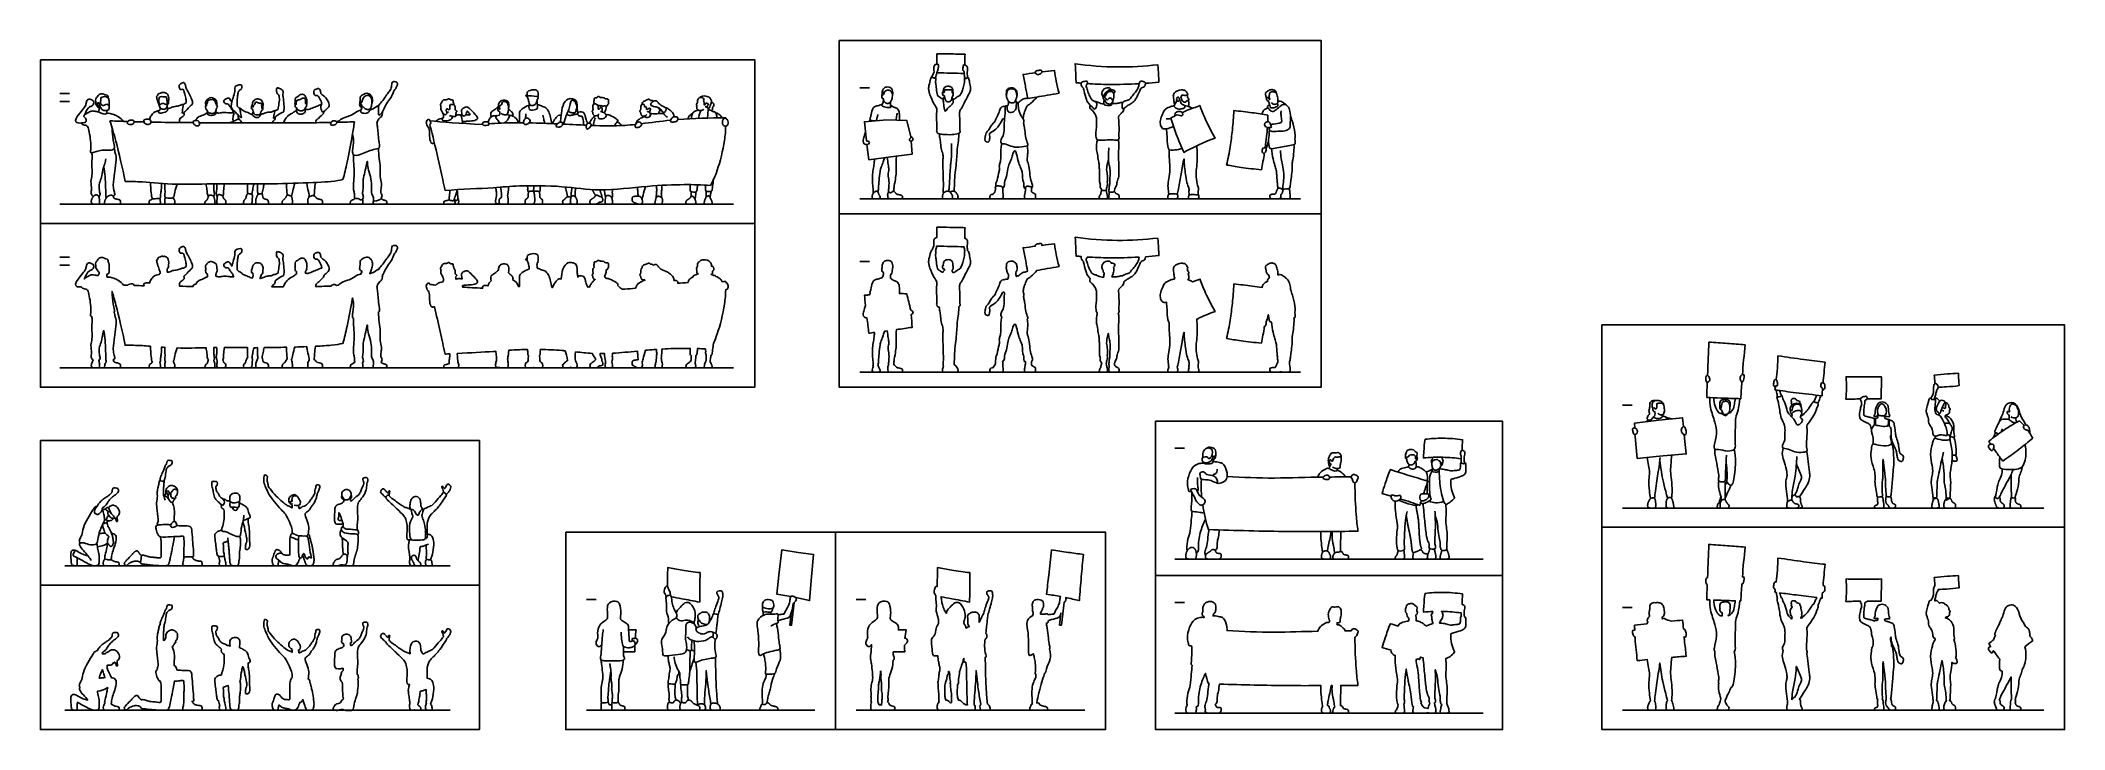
# Model space of a CAD drawing. Header units: millimetres. Extents: x 170.6 to 202.6, y 0.8 to 11.7.
import ezdxf

# ---------------------------------------------------------------- set-up
doc = ezdxf.new("R2010")
doc.units = ezdxf.units.MM
for name, color, linetype, true_color in [('AG-DIAGRAM', 7, 'Continuous', 0xfecc66), ('AG-GUIDE', 7, 'Continuous', 0xcccccc), ('AG-OUTLINE', 7, 'Continuous', 0x8000ff), ('AG-PEOPLE', 7, 'Continuous', 0x66ccff), ('X-VPRT', 6, 'Continuous', 0xff00ff)]:
    doc.layers.add(name, color=color, linetype=linetype, true_color=true_color)

msp = doc.modelspace()

# ---------------------------------------------------------------- linework, layer by layer
at = {"layer": 'AG-DIAGRAM'}
for points in [[(170.885, 9.111), (181.541, 9.111)], [(183.539, 9.197), (190.506, 9.197)], [(170.885, 6.52), (181.541, 6.52)], [(183.539, 6.454), (190.506, 6.454)], [(195.602, 4.304), (202.264, 4.304)], [(170.965, 3.39), (177.061, 3.39)], [(188.521, 3.496), (193.398, 3.496)], [(170.965, 1.104), (177.061, 1.104)], [(179.214, 1.104), (182.827, 1.104)], [(183.481, 1.104), (187.094, 1.104)], [(188.521, 1.058), (193.398, 1.058)], [(195.602, 1.104), (202.264, 1.104)]]:
    msp.add_lwpolyline(points, dxfattribs=at)
at = {"layer": 'AG-GUIDE'}
for points in [[(183.539, 10.95), (183.692, 10.95)], [(170.885, 10.863), (171.037, 10.863)], [(170.885, 10.736), (171.037, 10.736)], [(170.885, 8.272), (171.037, 8.272)], [(170.885, 8.145), (171.037, 8.145)], [(183.539, 8.206), (183.692, 8.206)], [(195.602, 5.93), (195.754, 5.93)], [(188.521, 5.249), (188.673, 5.249)], [(179.214, 2.857), (179.366, 2.857)], [(183.481, 2.857), (183.633, 2.857)], [(188.521, 2.811), (188.673, 2.811)], [(195.602, 2.73), (195.754, 2.73)]]:
    msp.add_lwpolyline(points, dxfattribs=at)
at = {"layer": 'AG-OUTLINE'}
for points, knots in [([(184.682, 8.387), (184.677, 8.385), (184.663, 8.38), (184.654, 8.323), (184.62, 8.222), (184.63, 8.162), (184.643, 8.097), (184.706, 7.951), (184.767, 7.879), (184.75, 7.829), (184.749, 7.697), (184.763, 7.572), (184.747, 7.517), (184.767, 7.486), (184.789, 7.479), (184.796, 7.477), (184.797, 7.463), (184.796, 7.431), (184.819, 7.359), (184.814, 7.251), (184.856, 7.169), (184.855, 7.093), (184.848, 7.02), (184.856, 6.845), (184.856, 6.764), (184.863, 6.668), (184.857, 6.623), (184.855, 6.559), (184.859, 6.536), (184.859, 6.536), (184.857, 6.534), (184.856, 6.531), (184.845, 6.511), (184.841, 6.495), (184.846, 6.462), (184.854, 6.454), (184.866, 6.454), (184.879, 6.454), (184.898, 6.454), (184.946, 6.454), (184.966, 6.454), (184.982, 6.454), (184.983, 6.454), (184.984, 6.454), (184.991, 6.454), (184.999, 6.454), (185.033, 6.454), (185.052, 6.454), (185.083, 6.454), (185.091, 6.463), (185.091, 6.498), (185.087, 6.511), (185.072, 6.532), (185.065, 6.543), (185.052, 6.563), (185.042, 6.569), (185.03, 6.572), (185.034, 6.705), (185.04, 6.826), (185.062, 6.98), (185.072, 7.112), (185.077, 7.237), (185.099, 7.375), (185.103, 7.451), (185.103, 7.489), (185.112, 7.493), (185.127, 7.503), (185.119, 7.55), (185.116, 7.785), (185.116, 7.844), (185.153, 7.893), (185.223, 8.04), (185.257, 8.101), (185.293, 8.171), (185.287, 8.223), (185.271, 8.311), (185.258, 8.371), (185.246, 8.376), (185.242, 8.378), (185.242, 8.385), (185.238, 8.408), (185.232, 8.442), (185.241, 8.477), (185.244, 8.53), (185.221, 8.563), (185.202, 8.572), (185.196, 8.573), (185.197, 8.587), (185.198, 8.648), (185.2, 8.697), (185.202, 8.739), (185.121, 8.742), (184.959, 8.745), (184.825, 8.746), (184.757, 8.746), (184.756, 8.697), (184.756, 8.642), (184.755, 8.588), (184.755, 8.583), (184.753, 8.583), (184.742, 8.582), (184.727, 8.579), (184.706, 8.542), (184.708, 8.504), (184.714, 8.46), (184.702, 8.444), (184.685, 8.401), (184.682, 8.387)], [0, 0, 0, 0, 0.230159, 0.6438, 1.236592, 1.669281, 2.125174, 2.845708, 3.377789, 3.759474, 4.411306, 5.058628, 5.465055, 5.82107, 5.983124, 5.983124, 5.983124, 6.361152, 6.849483, 7.438388, 7.976014, 8.450296, 8.948366, 9.688349, 10.224723, 10.758409, 11.160713, 11.676731, 11.681301, 11.681301, 11.681301, 11.706547, 11.706547, 11.876977, 11.876977, 12.047407, 12.047407, 12.047407, 12.217845, 12.217845, 12.388282, 12.388282, 12.398919, 12.398919, 12.398919, 12.461228, 12.461228, 12.631659, 12.631659, 12.802089, 12.802089, 12.972519, 12.972519, 13.142949, 13.142949, 13.280076, 13.280076, 13.280076, 14.055245, 14.761811, 15.406955, 16.033776, 16.700033, 17.306209, 17.306209, 17.306209, 17.56616, 17.939378, 18.814353, 19.248284, 19.676828, 20.397282, 20.893635, 21.372517, 21.777957, 22.325241, 22.755822, 22.971084, 22.971084, 22.971084, 23.198185, 23.552891, 23.890317, 24.29816, 24.677164, 24.831589, 24.831589, 24.831589, 25.015528, 25.649111, 25.649111, 25.649111, 26.531924, 27.335628, 27.335628, 27.335628, 28.027492, 28.090551, 28.090551, 28.090551, 28.162383, 28.41723, 28.765823, 29.125284, 29.483403, 29.760207, 30.148769, 30.148769, 30.148769, 30.148769]), ([(171.434, 6.52), (171.41, 6.52), (171.395, 6.526), (171.382, 6.552), (171.382, 6.566), (171.39, 6.599), (171.398, 6.617), (171.41, 6.637), (171.411, 6.638), (171.412, 6.64), (171.399, 6.655), (171.375, 6.693), (171.393, 6.762), (171.369, 6.881), (171.4, 6.979), (171.394, 7.077), (171.392, 7.168), (171.397, 7.302), (171.394, 7.323), (171.393, 7.334), (171.387, 7.333), (171.362, 7.336), (171.392, 7.438), (171.349, 7.68), (171.327, 7.773), (171.238, 7.773), (171.23, 7.796), (171.225, 7.805), (171.198, 7.803), (171.144, 7.802), (171.129, 7.849), (171.158, 7.91), (171.245, 8.013), (171.301, 8.084), (171.304, 8.146), (171.34, 8.199), (171.408, 8.161), (171.434, 8.137), (171.408, 8.075), (171.36, 8.069), (171.306, 8.009), (171.282, 7.946), (171.274, 7.929), (171.298, 7.951), (171.358, 7.983), (171.399, 8.001), (171.472, 7.981), (171.48, 7.985), (171.491, 7.981), (171.492, 7.981), (171.501, 7.995), (171.507, 8.014), (171.509, 8.032), (171.509, 8.035), (171.503, 8.038), (171.492, 8.047), (171.48, 8.073), (171.448, 8.104), (171.458, 8.143), (171.445, 8.19), (171.487, 8.221), (171.501, 8.262), (171.569, 8.275), (171.594, 8.247), (171.636, 8.25), (171.651, 8.216), (171.652, 8.201), (171.652, 8.194), (171.653, 8.193), (171.661, 8.178), (171.67, 8.143), (171.667, 8.097), (171.67, 8.063), (171.661, 8.01), (171.646, 8.007), (171.636, 8.005), (171.634, 8.005), (171.631, 7.995), (171.629, 7.975), (171.632, 7.963), (171.633, 7.957), (171.658, 7.962), (171.746, 7.94), (171.812, 7.906), (171.87, 7.858), (171.894, 7.83), (171.917, 7.83), (171.939, 7.829), (171.961, 7.828), (171.965, 7.832), (171.989, 7.853), (172.048, 7.858), (172.058, 7.832), (172.059, 7.825), (172.108, 7.824), (172.16, 7.822), (172.217, 7.821), (172.212, 7.831), (172.208, 7.862), (172.263, 7.865), (172.294, 7.869), (172.304, 7.863), (172.31, 7.883), (172.325, 7.92), (172.37, 7.975), (172.409, 7.989), (172.439, 7.998), (172.454, 8.001), (172.458, 8.003), (172.469, 8.009), (172.473, 8.024), (172.473, 8.043), (172.469, 8.052), (172.465, 8.059), (172.455, 8.08), (172.448, 8.12), (172.436, 8.131), (172.433, 8.152), (172.433, 8.158), (172.432, 8.161), (172.432, 8.164), (172.416, 8.187), (172.425, 8.194), (172.41, 8.227), (172.433, 8.235), (172.434, 8.269), (172.479, 8.272), (172.498, 8.295), (172.52, 8.281), (172.541, 8.291), (172.558, 8.273), (172.576, 8.279), (172.585, 8.259), (172.605, 8.245), (172.598, 8.22), (172.613, 8.212), (172.604, 8.187), (172.611, 8.169), (172.603, 8.161), (172.6, 8.158), (172.6, 8.157), (172.602, 8.154), (172.607, 8.148), (172.606, 8.11), (172.595, 8.104), (172.59, 8.101), (172.589, 8.093), (172.584, 8.084), (172.582, 8.074), (172.581, 8.07), (172.584, 8.06), (172.586, 8.046), (172.588, 8.035), (172.588, 8.033), (172.6, 8.033), (172.627, 8.035), (172.657, 8.061), (172.727, 8.068), (172.792, 8.083), (172.819, 8.101), (172.835, 8.099), (172.843, 8.098), (172.853, 8.107), (172.879, 8.119), (172.886, 8.128), (172.89, 8.133), (172.883, 8.145), (172.881, 8.203), (172.858, 8.278), (172.845, 8.322), (172.831, 8.345), (172.783, 8.321), (172.769, 8.388), (172.78, 8.416), (172.824, 8.447), (172.855, 8.443), (172.876, 8.404), (172.877, 8.352), (172.92, 8.297), (172.957, 8.214), (172.984, 8.15), (172.988, 8.107), (172.949, 8.074), (172.894, 8.014), (172.857, 7.978), (172.848, 7.971), (172.854, 7.958), (172.854, 7.927), (172.833, 7.907), (172.783, 7.882), (172.78, 7.855), (172.777, 7.826), (172.779, 7.812), (172.849, 7.811), (172.921, 7.811), (172.996, 7.81), (172.995, 7.818), (172.997, 7.838), (173.022, 7.844), (173.037, 7.845), (173.045, 7.863), (173.065, 7.903), (173.154, 7.925), (173.189, 7.953), (173.211, 7.96), (173.221, 7.963), (173.22, 7.972), (173.218, 7.982), (173.219, 7.992), (173.215, 8.001), (173.211, 8.017), (173.197, 8.018), (173.189, 8.052), (173.187, 8.078), (173.195, 8.073), (173.197, 8.072), (173.193, 8.085), (173.19, 8.112), (173.193, 8.15), (173.228, 8.19), (173.28, 8.214), (173.321, 8.19), (173.362, 8.172), (173.371, 8.127), (173.37, 8.098), (173.371, 8.086), (173.371, 8.081), (173.374, 8.08), (173.381, 8.076), (173.372, 8.038), (173.357, 8.026), (173.357, 8.01), (173.355, 8.001), (173.355, 7.994), (173.355, 7.984), (173.355, 7.975), (173.355, 7.973), (173.371, 7.967), (173.404, 7.955), (173.474, 7.979), (173.564, 7.962), (173.612, 7.964), (173.637, 7.964), (173.633, 7.975), (173.615, 8.014), (173.582, 8.051), (173.562, 8.084), (173.553, 8.1), (173.551, 8.102), (173.547, 8.108), (173.513, 8.102), (173.487, 8.118), (173.473, 8.161), (173.513, 8.189), (173.56, 8.209), (173.578, 8.175), (173.593, 8.149), (173.601, 8.137), (173.605, 8.131), (173.611, 8.154), (173.626, 8.21), (173.662, 8.302), (173.649, 8.356), (173.663, 8.398), (173.763, 8.419), (173.763, 8.384), (173.768, 8.342), (173.723, 8.327), (173.7, 8.278), (173.695, 8.22), (173.687, 8.083), (173.69, 8.071), (173.708, 8.057), (173.717, 8.049), (173.719, 8.047), (173.728, 8.043), (173.749, 8.036), (173.779, 7.994), (173.861, 7.973), (173.894, 7.948), (173.92, 7.944), (173.932, 7.943), (173.934, 7.948), (173.939, 7.963), (173.941, 7.972), (173.943, 7.979), (173.942, 7.982), (173.939, 7.999), (173.939, 8.019), (173.933, 8.024), (173.929, 8.027), (173.914, 8.025), (173.915, 8.059), (173.92, 8.084), (173.928, 8.085), (173.93, 8.084), (173.929, 8.101), (173.934, 8.138), (173.971, 8.183), (174.039, 8.191), (174.095, 8.151), (174.102, 8.091), (174.098, 8.059), (174.094, 8.044), (174.095, 8.044), (174.102, 8.036), (174.088, 8.008), (174.083, 7.999), (174.07, 8), (174.067, 7.974), (174.059, 7.952), (174.051, 7.944), (174.052, 7.941), (174.052, 7.937), (174.052, 7.934), (174.069, 7.94), (174.103, 7.951), (174.175, 7.979), (174.227, 7.972), (174.269, 8.001), (174.283, 7.998), (174.29, 7.997), (174.3, 8.005), (174.343, 8.014), (174.337, 8.05), (174.36, 8.141), (174.358, 8.226), (174.343, 8.261), (174.306, 8.275), (174.312, 8.363), (174.338, 8.36), (174.388, 8.342), (174.428, 8.308), (174.407, 8.258), (174.419, 8.209), (174.432, 8.104), (174.436, 7.98), (174.399, 7.973), (174.328, 7.928), (174.293, 7.899), (174.289, 7.896), (174.291, 7.881), (174.288, 7.849), (174.258, 7.835), (174.244, 7.815), (174.237, 7.806), (174.301, 7.806), (174.363, 7.806), (174.422, 7.806), (174.43, 7.829), (174.454, 7.873), (174.493, 7.925), (174.586, 7.972), (174.615, 7.996), (174.631, 8.007), (174.63, 8.018), (174.628, 8.03), (174.629, 8.042), (174.628, 8.044), (174.627, 8.047), (174.623, 8.053), (174.614, 8.05), (174.605, 8.068), (174.605, 8.088), (174.608, 8.098), (174.608, 8.098), (174.604, 8.104), (174.604, 8.125), (174.612, 8.153), (174.602, 8.208), (174.659, 8.221), (174.684, 8.262), (174.757, 8.26), (174.77, 8.215), (174.796, 8.195), (174.793, 8.112), (174.79, 8.107), (174.789, 8.104), (174.793, 8.098), (174.788, 8.067), (174.779, 8.061), (174.772, 8.049), (174.77, 8.044), (174.769, 8.036), (174.769, 8.028), (174.768, 8.019), (174.786, 8.016), (174.823, 8.012), (174.894, 8.054), (174.973, 8.073), (174.999, 8.097), (175.018, 8.097), (175.026, 8.097), (175.03, 8.105), (175.028, 8.132), (174.985, 8.206), (174.965, 8.249), (174.928, 8.234), (174.913, 8.25), (174.891, 8.309), (174.924, 8.337), (174.982, 8.357), (175.008, 8.326), (175.008, 8.267), (175.059, 8.235), (175.11, 8.192), (175.14, 8.121), (175.156, 8.074), (175.109, 8.028), (175.076, 7.997), (175.067, 7.99), (175.064, 7.979), (175.062, 7.954), (174.98, 7.881), (174.946, 7.857), (174.933, 7.825), (174.93, 7.81), (175.023, 7.811), (175.102, 7.812), (175.177, 7.814), (175.18, 7.82), (175.196, 7.841), (175.245, 7.842), (175.26, 7.828), (175.263, 7.822), (175.3, 7.835), (175.324, 7.865), (175.421, 7.907), (175.504, 7.925), (175.597, 8.001), (175.63, 8.002), (175.646, 8.003), (175.646, 8.004), (175.65, 8.014), (175.661, 8.024), (175.662, 8.043), (175.661, 8.052), (175.648, 8.058), (175.613, 8.074), (175.641, 8.152), (175.635, 8.193), (175.638, 8.234), (175.741, 8.293), (175.805, 8.25), (175.839, 8.185), (175.829, 8.128), (175.818, 8.103), (175.815, 8.078), (175.809, 8.043), (175.791, 8.027), (175.786, 8.024), (175.786, 8.02), (175.786, 8.016), (175.786, 8.013), (175.804, 8.017), (175.838, 8.022), (175.916, 8.083), (175.924, 8.076), (175.928, 8.076), (175.936, 8.099), (175.98, 8.137), (176.038, 8.231), (176.09, 8.295), (176.137, 8.355), (176.13, 8.438), (176.162, 8.467), (176.241, 8.449), (176.212, 8.386), (176.203, 8.349), (176.167, 8.324), (176.153, 8.263), (176.117, 8.193), (176.045, 8.113), (176.003, 8.006), (175.986, 7.978), (175.99, 7.956), (175.982, 7.905), (175.94, 7.888), (175.891, 7.813), (175.915, 7.746), (175.923, 7.535), (175.951, 7.425), (175.928, 7.405), (175.923, 7.403), (175.927, 7.349), (175.933, 7.24), (175.96, 7.103), (175.942, 6.958), (175.978, 6.848), (175.969, 6.773), (175.955, 6.691), (175.989, 6.674), (175.977, 6.623), (175.968, 6.609), (175.967, 6.608), (175.981, 6.598), (175.992, 6.591), (176.007, 6.585), (176.017, 6.583), (176.037, 6.579), (176.044, 6.577), (176.052, 6.571), (176.054, 6.565), (176.058, 6.545), (176.057, 6.536), (176.05, 6.523), (176.043, 6.52), (176.022, 6.52), (175.996, 6.52), (175.918, 6.52), (175.891, 6.52), (175.862, 6.52), (175.852, 6.52), (175.844, 6.52), (175.842, 6.527), (175.842, 6.555), (175.844, 6.568), (175.849, 6.579), (175.844, 6.589), (175.855, 6.628), (175.807, 6.684), (175.819, 6.769), (175.817, 6.886), (175.779, 7.028), (175.748, 7.132), (175.752, 7.233), (175.726, 7.111), (175.705, 6.997), (175.674, 6.882), (175.692, 6.766), (175.663, 6.685), (175.694, 6.643), (175.681, 6.61), (175.674, 6.601), (175.678, 6.561), (175.679, 6.538), (175.672, 6.523), (175.658, 6.52), (175.611, 6.52), (175.586, 6.52), (175.533, 6.52), (175.513, 6.52), (175.486, 6.52), (175.479, 6.526), (175.479, 6.551), (175.483, 6.562), (175.496, 6.58), (175.506, 6.586), (175.532, 6.593), (175.543, 6.602), (175.552, 6.616), (175.546, 6.621), (175.542, 6.643), (175.548, 6.685), (175.526, 6.749), (175.529, 6.857), (175.547, 7.001), (175.531, 7.162), (175.53, 7.255), (175.529, 7.301), (175.515, 7.313), (175.513, 7.373), (175.538, 7.531), (175.523, 7.596), (175.515, 7.629), (175.514, 7.621), (175.493, 7.497), (175.429, 7.174), (175.387, 7), (175.364, 6.908), (175.302, 6.898), (175.244, 6.882), (175.029, 6.868), (174.927, 6.863), (174.923, 6.824), (174.915, 6.745), (174.91, 6.683), (174.908, 6.652), (174.919, 6.647), (174.929, 6.64), (174.945, 6.617), (174.956, 6.609), (174.983, 6.6), (174.997, 6.597), (175.027, 6.592), (175.036, 6.584), (175.04, 6.556), (175.04, 6.544), (175.036, 6.525), (175.022, 6.52), (174.969, 6.52), (174.943, 6.52), (174.894, 6.52), (174.87, 6.52), (174.827, 6.52), (174.813, 6.525), (174.805, 6.547), (174.804, 6.564), (174.811, 6.609), (174.817, 6.624), (174.826, 6.631), (174.826, 6.643), (174.831, 6.667), (174.802, 6.789), (174.795, 6.833), (174.791, 6.858), (174.73, 6.855), (174.665, 6.853), (174.6, 6.851), (174.591, 6.811), (174.571, 6.731), (174.555, 6.672), (174.547, 6.643), (174.553, 6.636), (174.556, 6.628), (174.562, 6.598), (174.564, 6.579), (174.564, 6.547), (174.563, 6.535), (174.558, 6.523), (174.546, 6.52), (174.501, 6.52), (174.477, 6.52), (174.428, 6.52), (174.413, 6.523), (174.401, 6.538), (174.4, 6.547), (174.406, 6.572), (174.415, 6.584), (174.446, 6.608), (174.457, 6.62), (174.467, 6.646), (174.473, 6.655), (174.479, 6.66), (174.48, 6.66), (174.481, 6.661), (174.478, 6.691), (174.473, 6.752), (174.471, 6.816), (174.471, 6.848), (174.35, 6.845), (174.229, 6.842), (174.119, 6.841), (174.112, 6.816), (174.099, 6.764), (174.089, 6.708), (174.085, 6.679), (174.089, 6.675), (174.092, 6.669), (174.094, 6.649), (174.095, 6.638), (174.099, 6.618), (174.107, 6.611), (174.136, 6.6), (174.149, 6.596), (174.168, 6.593), (174.175, 6.587), (174.184, 6.567), (174.185, 6.555), (174.182, 6.527), (174.178, 6.52), (174.164, 6.52), (174.141, 6.52), (174.064, 6.52), (174.034, 6.52), (173.993, 6.52), (173.983, 6.532), (173.983, 6.579), (173.987, 6.602), (174.001, 6.645), (174.008, 6.658), (174.014, 6.664), (174.016, 6.665), (174.017, 6.667), (174.015, 6.689), (174.013, 6.733), (174.012, 6.805), (174.013, 6.841), (173.994, 6.84), (173.975, 6.84), (173.957, 6.84), (173.949, 6.811), (173.935, 6.75), (173.927, 6.699), (173.923, 6.674), (173.928, 6.67), (173.931, 6.665), (173.933, 6.648), (173.933, 6.635), (173.927, 6.604), (173.925, 6.587), (173.927, 6.551), (173.924, 6.538), (173.913, 6.523), (173.906, 6.52), (173.887, 6.52), (173.874, 6.52), (173.843, 6.52), (173.828, 6.52), (173.799, 6.52), (173.792, 6.529), (173.792, 6.567), (173.798, 6.581), (173.822, 6.602), (173.828, 6.614), (173.832, 6.637), (173.836, 6.65), (173.845, 6.676), (173.85, 6.683), (173.857, 6.686), (173.855, 6.717), (173.852, 6.78), (173.852, 6.821), (173.853, 6.841), (173.714, 6.842), (173.601, 6.844), (173.488, 6.844), (173.483, 6.807), (173.474, 6.734), (173.477, 6.676), (173.467, 6.656), (173.463, 6.648), (173.465, 6.644), (173.467, 6.641), (173.471, 6.622), (173.474, 6.612), (173.48, 6.603), (173.486, 6.598), (173.502, 6.588), (173.508, 6.58), (173.513, 6.561), (173.512, 6.55), (173.505, 6.526), (173.493, 6.52), (173.449, 6.52), (173.428, 6.52), (173.39, 6.52), (173.379, 6.523), (173.37, 6.538), (173.368, 6.551), (173.371, 6.59), (173.373, 6.609), (173.376, 6.628), (173.366, 6.657), (173.354, 6.691), (173.372, 6.751), (173.369, 6.813), (173.366, 6.844), (173.351, 6.844), (173.336, 6.843), (173.321, 6.843), (173.319, 6.808), (173.32, 6.738), (173.334, 6.683), (173.324, 6.653), (173.319, 6.64), (173.322, 6.635), (173.325, 6.629), (173.334, 6.601), (173.338, 6.58), (173.341, 6.54), (173.338, 6.529), (173.322, 6.522), (173.303, 6.52), (173.241, 6.52), (173.217, 6.52), (173.185, 6.52), (173.177, 6.526), (173.177, 6.549), (173.184, 6.561), (173.211, 6.585), (173.22, 6.596), (173.227, 6.616), (173.231, 6.628), (173.235, 6.642), (173.236, 6.645), (173.237, 6.647), (173.23, 6.656), (173.214, 6.676), (173.215, 6.755), (173.203, 6.811), (173.198, 6.84), (173.05, 6.836), (172.895, 6.832), (172.741, 6.837), (172.728, 6.795), (172.7, 6.72), (172.692, 6.64), (172.68, 6.625), (172.692, 6.599), (172.7, 6.582), (172.706, 6.565), (172.706, 6.554), (172.699, 6.527), (172.694, 6.52), (172.679, 6.52), (172.661, 6.52), (172.605, 6.52), (172.583, 6.52), (172.552, 6.52), (172.544, 6.531), (172.544, 6.577), (172.548, 6.602), (172.555, 6.628), (172.554, 6.628), (172.542, 6.639), (172.556, 6.689), (172.545, 6.787), (172.549, 6.846), (172.531, 6.848), (172.514, 6.849), (172.496, 6.85), (172.495, 6.816), (172.491, 6.747), (172.477, 6.679), (172.481, 6.626), (172.47, 6.616), (172.47, 6.616), (172.475, 6.573), (172.478, 6.547), (172.477, 6.53), (172.471, 6.524), (172.45, 6.521), (172.427, 6.52), (172.354, 6.52), (172.33, 6.52), (172.304, 6.52), (172.298, 6.53), (172.298, 6.57), (172.305, 6.582), (172.334, 6.589), (172.344, 6.597), (172.349, 6.61), (172.34, 6.617), (172.335, 6.658), (172.324, 6.763), (172.32, 6.83), (172.319, 6.864), (172.273, 6.868), (172.117, 6.88), (172.009, 6.878), (171.918, 6.878), (171.878, 7.092), (171.792, 7.455), (171.732, 7.664), (171.712, 7.73), (171.712, 7.71), (171.712, 7.672), (171.735, 7.487), (171.758, 7.416), (171.743, 7.398), (171.741, 7.396), (171.745, 7.393), (171.755, 7.387), (171.752, 7.341), (171.78, 7.301), (171.774, 7.173), (171.748, 7.003), (171.739, 6.908), (171.726, 6.813), (171.741, 6.726), (171.763, 6.673), (171.739, 6.653), (171.729, 6.646), (171.731, 6.643), (171.732, 6.64), (171.738, 6.618), (171.75, 6.608), (171.787, 6.601), (171.804, 6.597), (171.838, 6.588), (171.846, 6.574), (171.846, 6.531), (171.837, 6.52), (171.8, 6.52), (171.762, 6.52), (171.644, 6.52), (171.612, 6.52), (171.605, 6.52), (171.598, 6.52), (171.594, 6.529), (171.594, 6.565), (171.6, 6.584), (171.614, 6.608), (171.617, 6.614), (171.62, 6.618), (171.617, 6.638), (171.611, 6.679), (171.612, 6.749), (171.606, 6.881), (171.601, 6.989), (171.59, 7.049), (171.584, 7.091), (171.581, 7.111), (171.576, 7.095), (171.56, 7.043), (171.549, 6.947), (171.509, 6.861), (171.502, 6.737), (171.533, 6.672), (171.512, 6.646), (171.503, 6.636), (171.507, 6.627), (171.509, 6.617), (171.513, 6.588), (171.514, 6.57), (171.514, 6.53), (171.506, 6.52), (171.478, 6.52), (171.458, 6.52), (171.434, 6.52)], [0, 0, 0, 0, 0.201487, 0.201487, 0.402974, 0.402974, 0.604461, 0.604461, 0.620549, 0.620549, 0.620549, 1.059476, 1.526856, 2.145614, 2.722488, 3.269218, 3.83558, 4.478687, 4.798621, 4.798621, 4.798621, 4.915311, 5.451216, 6.371389, 6.891423, 7.370515, 7.677802, 7.677802, 7.677802, 8.083047, 8.44159, 8.898444, 9.565649, 10.10286, 10.540288, 10.942241, 11.404181, 11.727319, 12.146025, 12.522551, 13.048313, 13.498424, 13.498424, 13.498424, 14.062675, 14.453808, 14.91962, 15.165465, 15.196726, 15.196726, 15.196726, 15.595943, 15.652396, 15.652396, 15.652396, 15.906111, 16.208346, 16.570248, 16.921448, 17.297537, 17.681297, 18.047066, 18.481053, 18.818488, 19.159752, 19.478209, 19.749269, 19.749269, 19.749269, 19.782378, 20.181489, 20.56237, 20.906177, 21.299427, 21.554958, 21.592255, 21.592255, 21.592255, 21.905239, 22.144834, 22.144834, 22.144834, 22.731089, 23.243999, 23.836095, 23.836095, 23.836095, 23.993073, 23.993073, 23.993073, 24.090663, 24.588434, 24.771304, 24.771304, 24.771304, 25.099358, 25.099358, 25.099358, 25.315317, 25.730823, 26.050749, 26.050749, 26.050749, 26.495127, 26.96339, 27.32676, 27.71117, 27.71117, 27.71117, 27.883045, 28.112562, 28.416993, 28.416993, 28.416993, 28.658456, 29.03327, 29.263533, 29.547175, 29.547175, 29.547175, 29.705436, 29.985312, 30.145522, 30.451291, 30.697271, 30.995541, 31.350664, 31.638235, 31.901746, 32.157359, 32.413412, 32.63437, 32.881708, 33.15558, 33.414096, 33.618646, 33.890793, 34.135854, 34.343609, 34.361025, 34.361025, 34.361025, 34.557067, 34.886822, 35.125034, 35.125034, 35.125034, 35.379482, 35.510648, 35.510648, 35.510648, 35.830217, 35.901432, 35.901432, 35.901432, 36.249863, 36.595876, 37.071757, 37.53863, 37.850778, 38.119718, 38.119718, 38.119718, 38.525539, 38.525539, 38.525539, 38.752518, 39.179243, 39.694139, 40.082635, 40.331757, 40.678954, 41.091113, 41.410688, 41.810855, 42.102128, 42.457811, 42.86176, 43.32904, 43.878594, 44.354334, 44.697127, 45.083452, 45.670552, 45.897486, 45.897486, 45.897486, 46.263079, 46.568937, 46.97534, 47.261906, 47.634101, 47.634101, 47.634101, 47.888008, 47.888008, 47.888008, 48.081896, 48.383162, 48.383162, 48.383162, 48.828203, 49.35764, 49.738231, 50.056346, 50.056346, 50.056346, 50.344217, 50.344217, 50.344217, 50.580055, 50.774283, 51.10886, 51.363329, 51.475767, 51.475767, 51.475767, 51.834704, 52.177949, 52.584998, 52.996145, 53.374826, 53.745505, 54.114638, 54.420569, 54.653243, 54.653243, 54.653243, 54.809893, 55.147662, 55.403767, 55.659964, 55.659964, 55.659964, 55.92077, 56.013992, 56.013992, 56.013992, 56.410641, 56.88806, 57.428079, 57.915039, 57.915039, 57.915039, 58.291086, 58.711058, 59.136253, 59.136253, 59.136253, 59.304203, 59.619353, 59.928747, 60.269777, 60.650615, 61.030939, 61.346407, 61.661838, 61.926273, 61.926273, 61.926273, 62.358744, 62.943675, 63.350217, 63.702691, 64.223906, 64.502855, 64.847695, 65.20735, 65.600989, 66.068516, 66.720469, 66.914929, 67.215038, 67.297952, 67.297952, 67.297952, 67.605565, 68.008635, 68.524039, 68.888285, 69.233708, 69.233708, 69.233708, 69.400246, 69.659448, 69.659448, 69.659448, 69.74026, 70.08287, 70.08287, 70.08287, 70.300003, 70.607062, 70.894845, 71.016824, 71.016824, 71.016824, 71.427879, 71.845086, 72.29304, 72.742611, 73.169379, 73.558686, 73.558686, 73.558686, 73.676019, 73.99694, 74.178821, 74.344726, 74.628881, 74.924156, 74.924156, 74.924156, 75.033529, 75.033529, 75.033529, 75.451807, 75.943582, 76.354718, 76.740915, 76.99344, 76.99344, 76.99344, 77.388025, 77.691304, 78.24618, 78.775079, 79.102687, 79.437069, 79.92022, 80.158124, 80.577085, 80.961964, 81.343517, 81.740831, 82.345924, 82.947381, 83.256679, 83.869351, 83.969424, 83.969424, 83.969424, 84.341811, 84.654651, 84.991133, 84.991133, 84.991133, 85.20758, 85.20758, 85.20758, 85.691543, 86.153283, 86.72303, 87.151431, 87.151431, 87.151431, 87.441539, 87.441539, 87.441539, 87.532136, 87.532136, 87.713375, 87.943039, 88.25834, 88.25834, 88.25834, 88.265564, 88.550433, 88.86717, 89.254626, 89.64647, 90.030975, 90.468923, 90.823852, 91.153793, 91.649042, 91.826406, 91.826406, 91.826406, 92.154301, 92.385282, 92.521461, 92.521461, 92.521461, 92.783111, 92.783111, 92.783111, 93.192901, 93.707922, 94.218034, 94.544244, 94.829177, 94.829177, 94.829177, 95.15187, 95.686906, 96.048438, 96.360708, 96.611135, 97.035756, 97.388033, 97.81125, 98.133698, 98.553103, 98.97541, 99.440785, 99.935488, 100.307893, 100.810309, 101.041869, 101.041869, 101.041869, 101.375211, 101.956339, 102.338811, 102.725173, 102.725173, 102.725173, 103.220554, 103.220554, 103.220554, 103.363229, 103.776321, 103.999523, 103.999523, 103.999523, 104.369875, 104.948821, 105.491121, 106.09445, 106.480793, 106.480793, 106.480793, 106.516658, 106.79643, 107.039181, 107.039181, 107.039181, 107.411312, 107.893776, 108.265995, 108.602311, 109.182307, 109.646861, 110.119653, 110.63523, 110.63523, 110.63523, 111.06874, 111.226078, 111.226078, 111.226078, 111.321145, 111.321145, 111.321145, 111.75116, 112.289253, 112.474267, 112.474267, 112.474267, 112.978932, 113.578139, 114.097231, 114.583719, 115.080022, 115.420922, 115.861143, 116.278174, 116.631349, 116.988597, 117.425746, 117.92296, 118.527448, 119.20585, 119.20585, 119.20585, 119.66853, 120.044887, 120.546053, 121.018676, 121.858082, 122.473506, 122.579007, 122.579007, 122.579007, 123.303854, 123.976703, 124.658659, 125.256938, 125.759954, 126.247602, 126.557346, 126.98947, 127.033623, 127.033623, 127.033623, 127.155599, 127.155599, 127.277576, 127.277576, 127.399553, 127.399553, 127.52153, 127.52153, 127.643506, 127.643506, 127.765483, 127.765483, 127.88746, 127.88746, 128.009437, 128.009437, 128.131414, 128.131414, 128.25339, 128.25339, 128.375367, 128.375367, 128.375367, 128.730606, 129.202397, 129.715179, 130.329789, 131.02073, 131.645244, 132.062324, 132.558742, 133.213169, 133.826991, 134.439992, 134.944535, 135.36081, 135.597071, 135.597071, 135.597071, 135.762688, 135.762688, 135.928305, 135.928305, 136.093922, 136.093922, 136.25954, 136.25954, 136.425157, 136.425157, 136.590774, 136.590774, 136.756391, 136.756391, 136.922008, 136.922008, 136.922008, 137.17951, 137.555728, 138.011641, 138.59651, 139.287917, 140.008747, 140.678899, 140.678899, 140.678899, 141.131794, 141.857079, 142.429193, 142.429193, 142.429193, 142.512158, 143.688843, 144.641228, 144.641228, 144.641228, 145.422617, 145.953804, 145.953804, 145.953804, 146.572086, 147.12195, 147.12195, 147.12195, 147.277447, 147.277447, 147.44905, 147.44905, 147.620654, 147.620654, 147.792258, 147.792258, 147.963862, 147.963862, 148.135465, 148.135465, 148.307069, 148.307069, 148.478673, 148.478673, 148.650276, 148.650276, 148.82188, 148.82188, 148.986669, 148.986669, 148.986669, 149.329288, 149.950311, 150.438197, 150.438197, 150.438197, 150.728891, 150.728891, 150.728891, 151.360007, 151.902122, 151.902122, 151.902122, 151.98175, 151.98175, 152.156452, 152.156452, 152.331154, 152.331154, 152.505856, 152.505856, 152.680559, 152.680559, 152.855261, 152.855261, 153.029963, 153.029963, 153.204665, 153.204665, 153.379368, 153.379368, 153.55407, 153.55407, 153.576827, 153.576827, 153.576827, 154.120419, 154.675226, 154.675226, 154.675226, 155.206362, 155.206362, 155.206362, 155.711736, 156.239924, 156.239924, 156.239924, 156.328297, 156.328297, 156.488165, 156.488165, 156.648032, 156.648032, 156.8079, 156.8079, 156.967767, 156.967767, 157.127635, 157.127635, 157.287503, 157.287503, 157.44737, 157.44737, 157.607238, 157.607238, 157.767105, 157.767105, 157.926973, 157.926973, 158.086841, 158.086841, 158.127357, 158.127357, 158.127357, 158.590057, 159.178487, 159.178487, 159.178487, 159.278013, 159.278013, 159.278013, 159.824422, 160.323236, 160.323236, 160.323236, 160.402945, 160.402945, 160.550214, 160.550214, 160.697482, 160.697482, 160.84475, 160.84475, 160.992019, 160.992019, 161.139287, 161.139287, 161.286556, 161.286556, 161.433824, 161.433824, 161.581093, 161.581093, 161.728361, 161.728361, 161.875629, 161.875629, 161.979004, 161.979004, 161.979004, 162.53206, 162.972845, 162.972845, 162.972845, 163.810797, 163.810797, 163.810797, 164.417703, 164.841157, 165.148916, 165.148916, 165.148916, 165.190575, 165.190575, 165.347172, 165.347172, 165.503769, 165.503769, 165.660365, 165.660365, 165.816962, 165.816962, 165.973559, 165.973559, 166.130155, 166.130155, 166.286752, 166.286752, 166.443349, 166.443349, 166.591414, 166.591414, 166.591414, 166.988845, 167.434133, 167.982413, 167.982413, 167.982413, 168.092028, 168.092028, 168.092028, 168.678267, 169.100168, 169.471764, 169.471764, 169.471764, 169.522124, 169.522124, 169.694387, 169.694387, 169.866649, 169.866649, 170.038912, 170.038912, 170.211174, 170.211174, 170.383437, 170.383437, 170.555699, 170.555699, 170.727962, 170.727962, 170.900224, 170.900224, 170.939308, 170.939308, 170.939308, 171.272253, 171.764536, 172.301535, 172.301535, 172.301535, 173.319709, 173.319709, 173.319709, 173.970268, 174.497403, 174.497403, 174.497403, 174.669735, 174.669735, 174.842068, 174.842068, 175.0144, 175.0144, 175.186733, 175.186733, 175.359065, 175.359065, 175.531398, 175.531398, 175.70373, 175.70373, 175.70373, 175.717947, 176.136704, 176.844401, 176.844401, 176.844401, 176.964673, 176.964673, 176.964673, 177.541083, 178.030255, 178.463137, 178.47132, 178.47132, 178.47132, 178.65301, 178.65301, 178.8347, 178.8347, 179.016389, 179.016389, 179.198079, 179.198079, 179.379769, 179.379769, 179.561459, 179.561459, 179.743149, 179.743149, 179.743149, 180.097384, 180.694572, 181.272731, 181.272731, 181.272731, 181.625143, 182.563775, 182.563775, 182.563775, 184.015347, 184.68935, 184.68935, 184.68935, 185.123143, 185.902196, 186.418847, 186.482925, 186.482925, 186.482925, 186.699185, 187.05907, 187.44497, 188.078426, 188.833183, 189.391757, 189.941778, 190.477912, 190.884024, 191.228495, 191.228495, 191.228495, 191.272127, 191.272127, 191.486137, 191.486137, 191.700147, 191.700147, 191.914157, 191.914157, 192.128167, 192.128167, 192.342177, 192.342177, 192.556187, 192.556187, 192.556187, 192.770196, 192.770196, 192.984206, 192.984206, 193.045607, 193.045607, 193.045607, 193.483312, 193.957935, 194.6149, 195.211165, 195.650505, 196.093028, 196.093028, 196.093028, 196.366723, 196.975374, 197.532121, 198.159308, 198.618873, 198.977021, 198.977021, 198.977021, 199.105637, 199.105637, 199.307124, 199.307124, 199.508611, 199.508611, 199.710097, 199.710097, 199.710097, 199.710097]), ([(177.129, 6.524), (177.125, 6.521), (177.12, 6.52), (177.098, 6.52), (177.074, 6.52), (177.006, 6.52), (176.985, 6.52), (176.968, 6.52), (176.963, 6.524), (176.957, 6.541), (176.957, 6.549), (176.961, 6.565), (176.971, 6.57), (177.005, 6.576), (177.024, 6.583), (177.045, 6.593), (177.044, 6.594), (177.043, 6.597), (177.042, 6.609), (177.043, 6.623), (177.048, 6.659), (177.051, 6.693), (177.055, 6.743), (177.03, 6.742), (177.004, 6.74), (176.979, 6.739), (176.953, 6.858), (176.912, 7.043), (176.84, 7.362), (176.811, 7.488), (176.797, 7.483), (176.757, 7.472), (176.725, 7.573), (176.746, 7.707), (176.679, 7.767), (176.679, 7.848), (176.712, 7.863), (176.727, 7.86), (176.737, 7.847), (176.74, 7.841), (176.768, 7.838), (176.798, 7.835), (176.831, 7.831), (176.831, 7.831), (176.85, 7.849), (176.895, 7.875), (176.928, 7.88), (176.944, 7.881), (176.947, 7.887), (176.954, 7.906), (176.954, 7.934), (176.95, 7.949), (176.948, 7.951), (176.938, 7.958), (176.93, 7.991), (176.902, 8.022), (176.923, 8.051), (176.897, 8.102), (176.93, 8.134), (176.946, 8.18), (176.999, 8.163), (177.041, 8.2), (177.064, 8.161), (177.11, 8.177), (177.102, 8.134), (177.118, 8.118), (177.115, 8.107), (177.113, 8.104), (177.125, 8.093), (177.143, 8.061), (177.137, 8.035), (177.138, 8.01), (177.149, 8.002), (177.168, 7.99), (177.159, 7.975), (177.152, 7.972), (177.149, 7.963), (177.156, 7.954), (177.145, 7.944), (177.15, 7.938), (177.151, 7.927), (177.151, 7.923), (177.169, 7.932), (177.207, 7.936), (177.222, 7.935), (177.227, 7.93), (177.234, 7.93), (177.241, 7.931), (177.249, 7.931), (177.244, 7.939), (177.244, 7.961), (177.233, 8.005), (177.263, 8.043), (177.324, 8.068), (177.365, 8.029), (177.457, 7.949), (177.512, 7.866), (177.421, 7.834), (177.318, 7.835), (177.275, 7.827), (177.255, 7.824), (177.256, 7.817), (177.256, 7.815), (177.258, 7.798), (177.356, 7.792), (177.462, 7.787), (177.572, 7.782), (177.571, 7.792), (177.572, 7.821), (177.62, 7.825), (177.649, 7.826), (177.658, 7.819), (177.667, 7.856), (177.686, 7.882), (177.706, 7.898), (177.698, 7.923), (177.696, 7.986), (177.77, 8.013), (177.803, 8.05), (177.821, 8.067), (177.822, 8.077), (177.827, 8.104), (177.845, 8.164), (177.948, 8.175), (177.989, 8.128), (177.99, 8.082), (177.987, 8.05), (177.983, 8.035), (177.983, 8.031), (177.983, 8.028), (177.983, 8.024), (177.99, 8.016), (178.004, 7.998), (178.054, 7.968), (178.054, 7.929), (178.052, 7.911), (178.062, 7.907), (178.103, 7.884), (178.128, 7.841), (178.139, 7.808), (178.144, 7.808), (178.149, 7.808), (178.154, 7.808), (178.153, 7.846), (178.156, 7.918), (178.153, 7.986), (178.198, 8.034), (178.267, 8.075), (178.305, 8.083), (178.306, 8.084), (178.307, 8.095), (178.308, 8.108), (178.31, 8.118), (178.31, 8.119), (178.306, 8.131), (178.298, 8.154), (178.294, 8.184), (178.277, 8.207), (178.277, 8.225), (178.278, 8.233), (178.261, 8.232), (178.24, 8.228), (178.269, 8.247), (178.281, 8.247), (178.276, 8.284), (178.294, 8.32), (178.412, 8.34), (178.451, 8.301), (178.453, 8.26), (178.452, 8.226), (178.45, 8.222), (178.448, 8.222), (178.451, 8.211), (178.448, 8.184), (178.437, 8.182), (178.433, 8.181), (178.434, 8.173), (178.435, 8.165), (178.432, 8.154), (178.432, 8.153), (178.433, 8.137), (178.434, 8.117), (178.438, 8.099), (178.439, 8.096), (178.461, 8.09), (178.504, 8.074), (178.576, 8.052), (178.626, 7.978), (178.643, 7.896), (178.661, 7.829), (178.669, 7.795), (178.673, 7.795), (178.676, 7.794), (178.68, 7.794), (178.69, 7.824), (178.72, 7.877), (178.763, 7.929), (178.8, 7.932), (178.816, 7.93), (178.821, 7.977), (178.829, 8.087), (178.913, 8.199), (178.994, 8.187), (179.071, 8.165), (179.065, 8.024), (179.076, 7.976), (179.08, 7.956), (179.081, 7.962), (179.083, 7.975), (179.096, 7.977), (179.137, 7.982), (179.178, 7.968), (179.195, 7.924), (179.2, 7.876), (179.222, 7.823), (179.236, 7.798), (179.245, 7.801), (179.254, 7.802), (179.263, 7.8), (179.27, 7.819), (179.289, 7.854), (179.315, 7.888), (179.34, 7.909), (179.353, 7.918), (179.348, 7.918), (179.333, 7.92), (179.329, 7.937), (179.315, 7.944), (179.32, 7.959), (179.313, 7.963), (179.316, 7.972), (179.316, 7.977), (179.301, 7.981), (179.311, 7.997), (179.324, 8.023), (179.313, 8.036), (179.311, 8.077), (179.327, 8.103), (179.336, 8.112), (179.339, 8.113), (179.338, 8.116), (179.337, 8.127), (179.326, 8.141), (179.339, 8.161), (179.333, 8.184), (179.342, 8.202), (179.38, 8.199), (179.392, 8.23), (179.429, 8.215), (179.446, 8.204), (179.494, 8.212), (179.506, 8.18), (179.546, 8.191), (179.567, 8.169), (179.561, 8.154), (179.563, 8.134), (179.565, 8.109), (179.554, 8.097), (179.545, 8.074), (179.532, 8.074), (179.528, 8.074), (179.528, 8.05), (179.518, 8.009), (179.506, 7.98), (179.5, 7.974), (179.502, 7.963), (179.514, 7.94), (179.53, 7.937), (179.537, 7.936), (179.546, 7.94), (179.589, 7.925), (179.684, 7.878), (179.713, 7.846), (179.708, 7.833), (179.707, 7.83), (179.716, 7.818), (179.737, 7.796), (179.767, 7.774), (179.783, 7.765), (179.795, 7.766), (179.864, 7.77), (179.933, 7.777), (179.991, 7.783), (179.993, 7.788), (179.997, 7.796), (180.002, 7.801), (180.003, 7.803), (180.004, 7.812), (180.004, 7.835), (180.072, 7.884), (180.116, 7.902), (180.14, 7.908), (180.139, 7.911), (180.137, 7.913), (180.136, 7.916), (180.121, 7.912), (180.086, 7.912), (180.088, 7.937), (180.074, 7.945), (180.079, 7.959), (180.066, 7.964), (180.072, 7.982), (180.058, 7.984), (180.06, 8.004), (180.071, 8.014), (180.078, 8.022), (180.07, 8.049), (180.08, 8.079), (180.089, 8.1), (180.095, 8.104), (180.094, 8.109), (180.092, 8.121), (180.109, 8.141), (180.13, 8.151), (180.16, 8.161), (180.205, 8.191), (180.227, 8.158), (180.258, 8.162), (180.267, 8.152), (180.272, 8.147), (180.287, 8.155), (180.32, 8.162), (180.341, 8.143), (180.374, 8.09), (180.431, 8.065), (180.46, 8.052), (180.467, 8.046), (180.472, 8.046), (180.485, 8.046), (180.527, 8.014), (180.595, 7.962), (180.599, 7.921), (180.599, 7.903), (180.612, 7.906), (180.64, 7.902), (180.663, 7.891), (180.662, 7.868), (180.659, 7.859), (180.712, 7.864), (180.766, 7.867), (180.819, 7.871), (180.823, 7.888), (180.836, 7.922), (180.875, 7.95), (180.896, 7.959), (180.9, 7.967), (180.911, 7.984), (180.945, 7.994), (180.97, 8.005), (180.983, 8.009), (180.981, 8.01), (180.97, 8.017), (180.955, 8.031), (180.963, 8.046), (180.956, 8.057), (180.96, 8.064), (180.954, 8.072), (180.964, 8.088), (180.948, 8.093), (180.963, 8.113), (180.973, 8.128), (180.967, 8.163), (180.982, 8.188), (180.998, 8.207), (181.008, 8.21), (181.015, 8.216), (181.029, 8.233), (181.127, 8.235), (181.178, 8.193), (181.192, 8.154), (181.19, 8.132), (181.189, 8.128), (181.197, 8.129), (181.216, 8.13), (181.245, 8.079), (181.195, 8.05), (181.218, 8.005), (181.193, 8.001), (181.185, 8.001), (181.19, 7.998), (181.216, 7.985), (181.247, 7.983), (181.259, 7.97), (181.261, 7.967), (181.286, 7.959), (181.332, 7.931), (181.352, 7.901), (181.361, 7.885), (181.38, 7.885), (181.399, 7.886), (181.417, 7.886), (181.417, 7.882), (181.418, 7.878), (181.418, 7.874), (181.432, 7.867), (181.463, 7.843), (181.455, 7.768), (181.426, 7.757), (181.417, 7.756), (181.415, 7.683), (181.399, 7.476), (181.307, 7.107), (181.244, 6.954), (181.223, 6.909), (181.22, 6.874), (181.208, 6.813), (181.204, 6.731), (181.189, 6.721), (181.186, 6.72), (181.181, 6.702), (181.174, 6.666), (181.173, 6.635), (181.173, 6.619), (181.177, 6.608), (181.182, 6.597), (181.197, 6.573), (181.201, 6.559), (181.201, 6.528), (181.195, 6.52), (181.171, 6.52), (181.153, 6.52), (181.102, 6.52), (181.087, 6.522), (181.077, 6.533), (181.076, 6.543), (181.082, 6.572), (181.084, 6.583), (181.091, 6.596), (181.095, 6.606), (181.101, 6.623), (181.103, 6.627), (181.106, 6.631), (181.106, 6.65), (181.108, 6.689), (181.108, 6.716), (181.109, 6.73), (181.107, 6.731), (181.095, 6.742), (181.103, 6.782), (181.098, 6.808), (181.097, 6.822), (181.054, 6.824), (181.012, 6.826), (180.97, 6.827), (180.97, 6.807), (180.965, 6.771), (180.96, 6.723), (180.946, 6.715), (180.943, 6.714), (180.943, 6.7), (180.943, 6.673), (180.938, 6.618), (180.933, 6.591), (180.933, 6.591), (180.934, 6.591), (180.94, 6.581), (180.943, 6.566), (180.943, 6.529), (180.934, 6.52), (180.896, 6.52), (180.872, 6.52), (180.812, 6.52), (180.795, 6.524), (180.787, 6.538), (180.786, 6.548), (180.792, 6.57), (180.798, 6.58), (180.818, 6.594), (180.829, 6.601), (180.85, 6.614), (180.858, 6.623), (180.865, 6.637), (180.867, 6.64), (180.871, 6.643), (180.87, 6.668), (180.869, 6.693), (180.868, 6.718), (180.864, 6.719), (180.85, 6.728), (180.859, 6.774), (180.855, 6.81), (180.856, 6.829), (180.825, 6.83), (180.687, 6.83), (180.536, 6.826), (180.411, 6.819), (180.408, 6.795), (180.405, 6.748), (180.395, 6.677), (180.402, 6.64), (180.406, 6.623), (180.407, 6.621), (180.408, 6.62), (180.413, 6.611), (180.416, 6.598), (180.416, 6.557), (180.414, 6.543), (180.405, 6.524), (180.398, 6.52), (180.389, 6.52), (180.38, 6.52), (180.366, 6.52), (180.327, 6.52), (180.314, 6.52), (180.297, 6.52), (180.295, 6.53), (180.303, 6.572), (180.308, 6.591), (180.313, 6.613), (180.315, 6.618), (180.317, 6.622), (180.318, 6.639), (180.32, 6.673), (180.328, 6.74), (180.324, 6.789), (180.32, 6.813), (180.274, 6.81), (180.218, 6.806), (180.16, 6.8), (180.149, 6.799), (180.135, 6.755), (180.11, 6.665), (180.099, 6.619), (180.093, 6.596), (180.099, 6.581), (180.101, 6.568), (180.099, 6.545), (180.095, 6.535), (180.08, 6.523), (180.068, 6.52), (180.052, 6.52), (180.035, 6.52), (180.015, 6.525), (179.967, 6.547), (179.951, 6.556), (179.939, 6.57), (179.936, 6.582), (179.937, 6.617), (179.941, 6.629), (179.956, 6.641), (179.974, 6.645), (180.012, 6.649), (180.022, 6.65), (180.031, 6.649), (180.03, 6.672), (180.027, 6.719), (180.023, 6.764), (180.02, 6.787), (179.89, 6.774), (179.756, 6.76), (179.627, 6.753), (179.622, 6.717), (179.622, 6.693), (179.63, 6.669), (179.627, 6.647), (179.617, 6.615), (179.622, 6.601), (179.625, 6.586), (179.627, 6.55), (179.625, 6.537), (179.619, 6.523), (179.607, 6.52), (179.587, 6.52), (179.567, 6.52), (179.552, 6.52), (179.527, 6.52), (179.519, 6.523), (179.512, 6.536), (179.51, 6.549), (179.512, 6.586), (179.514, 6.606), (179.517, 6.628), (179.517, 6.629), (179.517, 6.63), (179.507, 6.663), (179.501, 6.702), (179.5, 6.748), (179.476, 6.747), (179.452, 6.747), (179.429, 6.747), (179.433, 6.723), (179.439, 6.702), (179.454, 6.67), (179.458, 6.651), (179.458, 6.628), (179.466, 6.621), (179.47, 6.61), (179.471, 6.597), (179.473, 6.582), (179.471, 6.571), (179.464, 6.56), (179.453, 6.556), (179.418, 6.552), (179.403, 6.545), (179.38, 6.525), (179.364, 6.52), (179.323, 6.52), (179.308, 6.52), (179.287, 6.52), (179.28, 6.523), (179.271, 6.537), (179.269, 6.547), (179.27, 6.571), (179.272, 6.58), (179.282, 6.589), (179.291, 6.595), (179.318, 6.613), (179.329, 6.621), (179.343, 6.636), (179.35, 6.643), (179.359, 6.652), (179.361, 6.654), (179.362, 6.655), (179.346, 6.675), (179.328, 6.707), (179.307, 6.751), (179.217, 6.756), (179.131, 6.766), (179.042, 6.775), (179.036, 6.717), (179.035, 6.67), (179.04, 6.633), (179.041, 6.632), (179.042, 6.63), (179.051, 6.617), (179.058, 6.604), (179.07, 6.575), (179.071, 6.56), (179.06, 6.528), (179.052, 6.52), (179.032, 6.52), (179.017, 6.52), (178.995, 6.52), (178.982, 6.52), (178.973, 6.525), (178.968, 6.534), (178.951, 6.525), (178.933, 6.52), (178.897, 6.52), (178.881, 6.52), (178.855, 6.52), (178.847, 6.525), (178.839, 6.546), (178.837, 6.556), (178.837, 6.572), (178.842, 6.579), (178.862, 6.591), (178.872, 6.6), (178.893, 6.626), (178.904, 6.634), (178.916, 6.637), (178.906, 6.696), (178.892, 6.748), (178.877, 6.792), (178.859, 6.794), (178.734, 6.805), (178.599, 6.811), (178.486, 6.812), (178.482, 6.79), (178.481, 6.773), (178.485, 6.742), (178.48, 6.725), (178.468, 6.71), (178.469, 6.708), (178.471, 6.705), (178.475, 6.686), (178.476, 6.67), (178.474, 6.637), (178.478, 6.625), (178.494, 6.61), (178.502, 6.604), (178.518, 6.595), (178.522, 6.581), (178.522, 6.532), (178.517, 6.52), (178.499, 6.52), (178.481, 6.52), (178.454, 6.52), (178.427, 6.52), (178.409, 6.52), (178.395, 6.52), (178.389, 6.524), (178.384, 6.532), (178.378, 6.524), (178.372, 6.52), (178.359, 6.52), (178.341, 6.52), (178.314, 6.52), (178.287, 6.52), (178.269, 6.52), (178.251, 6.52), (178.246, 6.532), (178.246, 6.581), (178.25, 6.595), (178.266, 6.604), (178.274, 6.61), (178.29, 6.625), (178.293, 6.637), (178.291, 6.67), (178.293, 6.686), (178.297, 6.705), (178.298, 6.708), (178.3, 6.71), (178.288, 6.725), (178.283, 6.742), (178.287, 6.773), (178.285, 6.79), (178.281, 6.812), (178.238, 6.812), (178.13, 6.809), (178.04, 6.803), (177.985, 6.799), (177.982, 6.75), (177.978, 6.715), (177.967, 6.671), (177.967, 6.648), (177.978, 6.6), (177.98, 6.577), (177.975, 6.531), (177.968, 6.52), (177.941, 6.52), (177.918, 6.52), (177.864, 6.52), (177.849, 6.523), (177.841, 6.529), (177.811, 6.523), (177.792, 6.524), (177.779, 6.543), (177.776, 6.557), (177.78, 6.595), (177.784, 6.616), (177.796, 6.661), (177.792, 6.71), (177.78, 6.784), (177.766, 6.783), (177.598, 6.771), (177.376, 6.761), (177.175, 6.75), (177.174, 6.747), (177.173, 6.744), (177.172, 6.741), (177.177, 6.681), (177.179, 6.639), (177.179, 6.617), (177.191, 6.594), (177.196, 6.574), (177.192, 6.54), (177.188, 6.529), (177.176, 6.519), (177.158, 6.519), (177.129, 6.524)], [0.23288, 0.23288, 0.23288, 0.23288, 0.296442, 0.296442, 0.444664, 0.444664, 0.592885, 0.592885, 0.741106, 0.741106, 0.889327, 0.889327, 1.037549, 1.037549, 1.18577, 1.18577, 1.18577, 1.226263, 1.226263, 1.411077, 1.411077, 1.595718, 1.595718, 1.595718, 1.745604, 1.745604, 1.745604, 2.813329, 3.719742, 3.719742, 3.719742, 4.086097, 4.610746, 5.25533, 5.764813, 6.227718, 6.52534, 6.764082, 6.90586, 6.90586, 6.90586, 7.20731, 7.207789, 7.207789, 7.207789, 7.69292, 8.079994, 8.079994, 8.079994, 8.302642, 8.684997, 8.684997, 8.684997, 8.765006, 9.117921, 9.456958, 9.758868, 10.148081, 10.510122, 10.862968, 11.244457, 11.616202, 11.935788, 12.257425, 12.566804, 12.842475, 12.959819, 12.959819, 12.959819, 13.358752, 13.646549, 13.908478, 14.110689, 14.357243, 14.55729, 14.715355, 14.876623, 15.048234, 15.230264, 15.403954, 15.533592, 15.533592, 15.533592, 15.920998, 16.141761, 16.141761, 16.141761, 16.278917, 16.278917, 16.278917, 16.542836, 16.914563, 17.289511, 17.709691, 18.105157, 18.74036, 19.225145, 19.697799, 20.278103, 20.715212, 20.715212, 20.715212, 20.925448, 20.925448, 20.925448, 21.550916, 21.550916, 21.550916, 21.870083, 22.245688, 22.577922, 22.577922, 22.577922, 23.06465, 23.06465, 23.06465, 23.565898, 24.03848, 24.529912, 24.529912, 24.529912, 24.76099, 25.212144, 25.747979, 26.166162, 26.5447, 26.936125, 26.936125, 26.936125, 27.019153, 27.019153, 27.019153, 27.351373, 27.766519, 28.17651, 28.17651, 28.17651, 28.376781, 28.952209, 28.952209, 28.952209, 28.97733, 28.97733, 28.97733, 29.581529, 30.129071, 30.571904, 31.188975, 31.188975, 31.188975, 31.228631, 31.548615, 31.548615, 31.548615, 31.561808, 31.902943, 32.211159, 32.51147, 32.796063, 32.796063, 32.796063, 33.084482, 33.350624, 33.528604, 33.840673, 34.186478, 34.783666, 35.174832, 35.539378, 35.861898, 35.992185, 35.992185, 35.992185, 36.330423, 36.531891, 36.531891, 36.531891, 36.809106, 36.846868, 36.846868, 36.846868, 37.235326, 37.326845, 37.326845, 37.326845, 37.799372, 38.280012, 38.799978, 39.404238, 39.988837, 39.988837, 39.988837, 40.006877, 40.006877, 40.006877, 40.556058, 41.010351, 41.406106, 41.406106, 41.406106, 42.087859, 42.727831, 43.210906, 43.672471, 44.32971, 44.734898, 44.734898, 44.734898, 44.874021, 45.081732, 45.445288, 45.809163, 46.177398, 46.577444, 47.103904, 47.103904, 47.103904, 47.319152, 47.319152, 47.319152, 47.758772, 48.129187, 48.524621, 48.524621, 48.524621, 48.643375, 48.89868, 49.122151, 49.323495, 49.472393, 49.633692, 49.751287, 49.932283, 50.156354, 50.453788, 50.675125, 51.030531, 51.361219, 51.510923, 51.510923, 51.510923, 51.647966, 51.895915, 52.152769, 52.423433, 52.6504, 52.974493, 53.263961, 53.584014, 53.855471, 54.224206, 54.514757, 54.852707, 55.132983, 55.343681, 55.603473, 55.879444, 56.108858, 56.374978, 56.598505, 56.598505, 56.598505, 57.079762, 57.359722, 57.359722, 57.359722, 57.695768, 57.958706, 57.958706, 57.958706, 58.335451, 58.945805, 59.310036, 59.404111, 59.404111, 59.404111, 59.786508, 60.209345, 60.209345, 60.209345, 60.287735, 60.651438, 60.651438, 60.651438, 60.763364, 60.803141, 60.803141, 60.803141, 61.108545, 61.607057, 62.102313, 62.102313, 62.102313, 62.189315, 62.189315, 62.189315, 62.567087, 62.808916, 63.019951, 63.206466, 63.390748, 63.603524, 63.780424, 64.009121, 64.224837, 64.401031, 64.687334, 65.022851, 65.288132, 65.288132, 65.288132, 65.513699, 65.794902, 66.068175, 66.396671, 66.782124, 67.09707, 67.396934, 67.642753, 67.642753, 67.642753, 67.978461, 68.27831, 68.718629, 69.194175, 69.453284, 69.453284, 69.453284, 69.682484, 70.090411, 70.61169, 71.034751, 71.034751, 71.034751, 71.317981, 71.625759, 71.834059, 71.834059, 71.834059, 72.150645, 72.150645, 72.150645, 72.561141, 73.031074, 73.031074, 73.031074, 73.248174, 73.600209, 73.966093, 73.966093, 73.966093, 74.03395, 74.323277, 74.538932, 74.72309, 74.871489, 75.044572, 75.259257, 75.43597, 75.689715, 75.935574, 76.256234, 76.568941, 76.889286, 76.889286, 76.889286, 77.197113, 77.73576, 78.192288, 78.598969, 78.687003, 78.687003, 78.687003, 78.96927, 79.345404, 79.730211, 80.068815, 80.346303, 80.346303, 80.346303, 80.455575, 80.877003, 80.996007, 80.996007, 80.996007, 81.498744, 81.911919, 81.911919, 81.911919, 82.023285, 82.023285, 82.023285, 82.057697, 82.057697, 82.057697, 82.462865, 82.942938, 83.154641, 83.154641, 83.154641, 83.831322, 85.078907, 85.630312, 85.630312, 85.630312, 86.210187, 86.72365, 86.831417, 86.831417, 86.831417, 87.251986, 87.63887, 87.63887, 87.63887, 87.745513, 87.745513, 87.883432, 87.883432, 88.021351, 88.021351, 88.15927, 88.15927, 88.297189, 88.297189, 88.435108, 88.435108, 88.573026, 88.573026, 88.710945, 88.710945, 88.758207, 88.758207, 88.758207, 89.19167, 89.556986, 89.556986, 89.556986, 89.607679, 89.994896, 90.363371, 90.363371, 90.363371, 90.722761, 90.722761, 90.722761, 91.163065, 91.569369, 91.658017, 91.658017, 91.658017, 92.023177, 92.537372, 92.537372, 92.537372, 92.539808, 92.539808, 92.693105, 92.693105, 92.846403, 92.846403, 92.999701, 92.999701, 93.152999, 93.152999, 93.306296, 93.306296, 93.459594, 93.459594, 93.612892, 93.612892, 93.76619, 93.76619, 93.834916, 93.834916, 93.834916, 94.327775, 94.327775, 94.327775, 94.431694, 94.81987, 95.25631, 95.25631, 95.25631, 95.514372, 96.373332, 96.373332, 96.373332, 96.855041, 97.331918, 97.752282, 97.752282, 97.752282, 97.779915, 97.779915, 97.928544, 97.928544, 98.077174, 98.077174, 98.225804, 98.225804, 98.225804, 98.374433, 98.374433, 98.523063, 98.523063, 98.671693, 98.671693, 98.820323, 98.820323, 98.869871, 98.869871, 98.869871, 99.273865, 99.737578, 100.227283, 100.227283, 100.227283, 100.533361, 100.597113, 100.597113, 100.597113, 101.268476, 101.749045, 101.749045, 101.749045, 101.901382, 101.901382, 102.07487, 102.07487, 102.248357, 102.248357, 102.248357, 102.421845, 102.421845, 102.595333, 102.595333, 102.76882, 102.76882, 102.942308, 102.942308, 103.115796, 103.115796, 103.189401, 103.189401, 103.189401, 103.665116, 104.134492, 104.134492, 104.134492, 104.937039, 104.937039, 104.937039, 105.166751, 105.166751, 105.396462, 105.396462, 105.396462, 105.561903, 105.561903, 105.727345, 105.727345, 105.892786, 105.892786, 105.892786, 106.058227, 106.058227, 106.223668, 106.223668, 106.38911, 106.38911, 106.554551, 106.554551, 106.566606, 106.566606, 106.566606, 106.952118, 106.952118, 106.952118, 107.1081, 107.1081, 107.1081, 107.309592, 107.309592, 107.511085, 107.511085, 107.511085, 107.615378, 107.615378, 107.615378, 107.738334, 107.738334, 107.86129, 107.86129, 107.984246, 107.984246, 108.107202, 108.107202, 108.230158, 108.230158, 108.353114, 108.353114, 108.47607, 108.47607, 108.599026, 108.599026, 108.721982, 108.721982, 108.844938, 108.844938, 108.967894, 108.967894, 108.994375, 108.994375, 108.994375, 109.353266, 109.353266, 109.353266, 109.977702, 109.977702, 109.977702, 110.438448, 110.438448, 110.438448, 110.462579, 110.462579, 110.618511, 110.618511, 110.774443, 110.774443, 110.930374, 110.930374, 111.086306, 111.086306, 111.086306, 111.179621, 111.179621, 111.179621, 111.31773, 111.31773, 111.45584, 111.45584, 111.59395, 111.59395, 111.73206, 111.73206, 111.87017, 111.87017, 112.008279, 112.008279, 112.137079, 112.137079, 112.137079, 112.656449, 112.656449, 112.656449, 112.777755, 113.493761, 113.493761, 113.493761, 113.640109, 113.640109, 113.84703, 113.84703, 113.84703, 113.883382, 113.883382, 114.057254, 114.057254, 114.231126, 114.231126, 114.404997, 114.404997, 114.578869, 114.578869, 114.752741, 114.752741, 114.926613, 114.926613, 114.926613, 115.100485, 115.100485, 115.23546, 115.23546, 115.23546, 115.370435, 115.370435, 115.544306, 115.544306, 115.544306, 115.718178, 115.718178, 115.89205, 115.89205, 116.065922, 116.065922, 116.239794, 116.239794, 116.413666, 116.413666, 116.587537, 116.587537, 116.623889, 116.623889, 116.623889, 116.830811, 116.830811, 116.977065, 116.977065, 116.977065, 117.27486, 117.754159, 117.754159, 117.754159, 117.954592, 117.954592, 118.165725, 118.165725, 118.376858, 118.376858, 118.587991, 118.587991, 118.799125, 118.799125, 118.937006, 118.937006, 118.937006, 119.19488, 119.19488, 119.452755, 119.452755, 119.710629, 119.710629, 119.968503, 119.968503, 119.968503, 120.07632, 121.243837, 121.243837, 121.243837, 121.255197, 121.255197, 121.255197, 121.435754, 121.435754, 121.435754, 121.5974, 121.5974, 121.759046, 121.759046, 121.920692, 121.920692, 121.920692, 121.920692]), ([(185.199, 8.368), (185.196, 8.366), (185.19, 8.36), (185.191, 8.327), (185.198, 8.291), (185.169, 8.206), (185.152, 8.141), (185.119, 8.079), (185.063, 8.062), (185.043, 8.034), (185.02, 8.029), (185.01, 8.029), (185.007, 8.038), (185.002, 8.045), (184.996, 8.053), (184.998, 8.062), (185, 8.075), (185.009, 8.076), (185.012, 8.096), (185.019, 8.13), (185.012, 8.135), (185.009, 8.133), (185.008, 8.133), (185.009, 8.138), (185.01, 8.151), (185.012, 8.176), (184.997, 8.219), (184.946, 8.24), (184.905, 8.228), (184.877, 8.222), (184.857, 8.172), (184.858, 8.148), (184.86, 8.136), (184.858, 8.138), (184.851, 8.142), (184.839, 8.142), (184.849, 8.077), (184.867, 8.087), (184.871, 8.086), (184.875, 8.084), (184.876, 8.076), (184.878, 8.066), (184.869, 8.061), (184.858, 8.052), (184.855, 8.04), (184.854, 8.037), (184.846, 8.037), (184.828, 8.037), (184.804, 8.063), (184.786, 8.065), (184.755, 8.092), (184.752, 8.195), (184.74, 8.274), (184.732, 8.308), (184.747, 8.359), (184.737, 8.367), (184.734, 8.371), (184.74, 8.383), (184.746, 8.418), (184.754, 8.444), (184.757, 8.452), (184.757, 8.45), (184.757, 8.449), (184.757, 8.447), (184.829, 8.446), (184.971, 8.442), (185.116, 8.438), (185.187, 8.436), (185.187, 8.426), (185.194, 8.405), (185.196, 8.381), (185.198, 8.37), (185.199, 8.368)], [-3.368212, -3.368212, -3.368212, -3.368212, -3.18143, -2.87153, -2.526529, -1.999404, -1.516396, -1.057089, -0.637288, -0.317541, 0, 0, 0, 0.272875, 0.272875, 0.272875, 0.513687, 0.651351, 0.900966, 1.234127, 1.368771, 1.454939, 1.454939, 1.454939, 1.690861, 1.972631, 2.341861, 2.74821, 3.111098, 3.400677, 3.79729, 4.139516, 4.139516, 4.139516, 4.239045, 4.405172, 4.812374, 5.027914, 5.027914, 5.027914, 5.264182, 5.264182, 5.264182, 5.580218, 5.647947, 5.647947, 5.647947, 5.932848, 6.254653, 6.487609, 6.815958, 7.392985, 7.903546, 8.244, 8.633674, 8.851095, 8.851095, 8.851095, 9.211742, 9.381417, 9.381417, 9.381417, 9.402735, 9.402735, 9.402735, 10.235893, 11.052857, 11.052857, 11.052857, 11.372778, 11.684942, 11.761252, 11.761252, 11.761252, 11.761252]), ([(185.691, 6.652), (185.686, 6.65), (185.683, 6.648), (185.681, 6.64), (185.681, 6.629), (185.682, 6.598), (185.681, 6.585), (185.673, 6.563), (185.667, 6.552), (185.652, 6.53), (185.642, 6.524), (185.615, 6.52), (185.606, 6.515), (185.597, 6.499), (185.595, 6.488), (185.595, 6.461), (185.602, 6.454), (185.628, 6.454), (185.649, 6.454), (185.707, 6.454), (185.733, 6.454), (185.779, 6.454), (185.793, 6.455), (185.803, 6.462), (185.806, 6.473), (185.807, 6.51), (185.805, 6.526), (185.799, 6.554), (185.798, 6.572), (185.798, 6.609), (185.797, 6.62), (185.796, 6.628), (185.804, 6.63), (185.829, 6.63), (185.819, 6.717), (185.838, 6.75), (185.858, 6.809), (185.877, 6.926), (185.898, 7.012), (185.941, 7.083), (185.955, 7.162), (185.98, 7.217), (186.005, 7.206), (186.018, 7.156), (186.05, 7.018), (186.079, 6.948), (186.102, 6.896), (186.111, 6.826), (186.114, 6.739), (186.133, 6.704), (186.128, 6.654), (186.138, 6.62), (186.153, 6.62), (186.159, 6.62), (186.157, 6.61), (186.156, 6.601), (186.157, 6.581), (186.154, 6.563), (186.144, 6.517), (186.141, 6.496), (186.141, 6.462), (186.147, 6.454), (186.17, 6.454), (186.192, 6.454), (186.26, 6.454), (186.282, 6.454), (186.304, 6.454), (186.311, 6.458), (186.317, 6.474), (186.318, 6.484), (186.318, 6.507), (186.318, 6.515), (186.316, 6.524), (186.311, 6.529), (186.291, 6.54), (186.28, 6.546), (186.258, 6.557), (186.253, 6.564), (186.252, 6.579), (186.252, 6.589), (186.253, 6.61), (186.255, 6.62), (186.257, 6.629), (186.257, 6.63), (186.257, 6.631), (186.262, 6.636), (186.275, 6.648), (186.255, 6.705), (186.23, 6.804), (186.218, 6.928), (186.195, 7.037), (186.18, 7.057), (186.192, 7.143), (186.194, 7.205), (186.191, 7.264), (186.187, 7.292), (186.19, 7.294), (186.199, 7.303), (186.182, 7.352), (186.152, 7.442), (186.151, 7.567), (186.122, 7.628), (186.135, 7.698), (186.123, 7.719), (186.119, 7.724), (186.122, 7.747), (186.129, 7.792), (186.159, 7.865), (186.173, 7.922), (186.25, 7.964), (186.308, 8.028), (186.337, 8.063), (186.428, 8.078), (186.571, 8.103), (186.688, 8.124), (186.671, 8.187), (186.641, 8.313), (186.623, 8.427), (186.615, 8.484), (186.551, 8.476), (186.492, 8.469), (186.418, 8.459), (186.416, 8.459), (186.418, 8.469), (186.412, 8.494), (186.368, 8.486), (186.306, 8.473), (186.313, 8.452), (186.316, 8.446), (186.252, 8.438), (186.184, 8.429), (186.121, 8.421), (186.134, 8.351), (186.16, 8.217), (186.181, 8.105), (186.192, 8.052), (186.182, 8.048), (186.162, 8.039), (186.098, 8.029), (186.053, 7.977), (186.043, 7.975), (186.04, 7.973), (186.037, 7.976), (186.027, 7.976), (186.02, 7.975), (186.018, 7.973), (186.017, 7.971), (186.016, 7.969), (186.015, 7.966), (186.013, 7.971), (186.007, 7.98), (186.003, 8.008), (186.004, 8.022), (186.007, 8.027), (186.01, 8.036), (186.007, 8.051), (186.021, 8.048), (186.023, 8.076), (186.025, 8.095), (186.025, 8.099), (186.025, 8.11), (186.023, 8.132), (186.018, 8.145), (186.016, 8.177), (185.988, 8.19), (185.969, 8.203), (185.942, 8.214), (185.921, 8.207), (185.881, 8.202), (185.873, 8.186), (185.855, 8.165), (185.86, 8.139), (185.85, 8.109), (185.855, 8.096), (185.858, 8.089), (185.858, 8.08), (185.859, 8.057), (185.871, 8.023), (185.885, 8.002), (185.89, 7.996), (185.891, 7.984), (185.888, 7.962), (185.886, 7.93), (185.869, 7.924), (185.862, 7.923), (185.862, 7.924), (185.859, 7.928), (185.85, 7.926), (185.836, 7.921), (185.835, 7.917), (185.835, 7.916), (185.824, 7.918), (185.801, 7.919), (185.759, 7.895), (185.744, 7.82), (185.7, 7.734), (185.666, 7.659), (185.607, 7.613), (185.583, 7.54), (185.53, 7.504), (185.526, 7.453), (185.519, 7.427), (185.512, 7.375), (185.537, 7.355), (185.577, 7.344), (185.59, 7.389), (185.597, 7.439), (185.584, 7.48), (185.604, 7.503), (185.698, 7.551), (185.724, 7.596), (185.776, 7.668), (185.796, 7.721), (185.811, 7.722), (185.823, 7.713), (185.826, 7.707), (185.826, 7.699), (185.821, 7.647), (185.822, 7.57), (185.813, 7.445), (185.764, 7.398), (185.768, 7.335), (185.78, 7.328), (185.782, 7.327), (185.776, 7.297), (185.766, 7.237), (185.768, 7.132), (185.767, 7.045), (185.738, 6.984), (185.751, 6.906), (185.728, 6.858), (185.706, 6.715), (185.686, 6.704), (185.686, 6.667), (185.691, 6.652)], [0.367286, 0.367286, 0.367286, 0.367286, 0.440335, 0.440335, 0.587114, 0.587114, 0.733892, 0.733892, 0.880671, 0.880671, 1.027449, 1.027449, 1.174227, 1.174227, 1.321006, 1.321006, 1.467784, 1.467784, 1.614563, 1.614563, 1.761341, 1.761341, 1.90812, 1.90812, 2.054898, 2.054898, 2.201676, 2.201676, 2.348455, 2.348455, 2.444201, 2.444201, 2.444201, 2.719322, 3.212478, 3.568249, 4.005566, 4.626915, 5.162118, 5.670816, 6.193136, 6.596793, 6.821271, 7.215809, 7.898825, 8.400521, 8.809854, 9.294373, 9.81869, 10.168987, 10.56832, 10.885952, 11.120611, 11.120611, 11.120611, 11.212842, 11.212842, 11.343756, 11.343756, 11.474671, 11.474671, 11.605585, 11.605585, 11.736499, 11.736499, 11.867414, 11.867414, 11.998328, 11.998328, 12.129242, 12.129242, 12.260157, 12.260157, 12.391071, 12.391071, 12.521985, 12.521985, 12.6529, 12.6529, 12.783814, 12.783814, 12.914728, 12.914728, 12.938724, 12.938724, 12.938724, 13.194196, 13.606841, 14.18725, 14.843618, 15.419388, 15.696834, 16.204668, 16.670754, 17.195939, 17.195939, 17.195939, 17.307421, 17.696708, 18.270208, 18.895988, 19.368073, 19.852492, 20.026314, 20.026314, 20.026314, 20.496612, 20.999387, 21.418347, 21.927353, 22.585134, 22.585134, 22.585134, 23.654702, 23.654702, 23.654702, 24.444673, 25.189066, 25.189066, 25.189066, 25.981207, 26.000622, 26.000622, 26.000622, 26.235961, 26.611229, 27.047021, 27.198869, 27.198869, 27.198869, 27.822118, 27.822118, 27.822118, 28.646488, 29.345319, 29.345319, 29.345319, 29.662955, 30.119405, 30.575911, 30.7764, 30.7764, 30.7764, 30.981689, 31.15397, 31.15397, 31.15397, 31.247436, 31.247436, 31.247436, 31.476867, 31.839402, 31.839402, 31.839402, 32.010274, 32.194234, 32.346679, 32.663909, 32.82623, 32.82623, 32.82623, 33.149837, 33.365529, 33.66762, 33.97019, 34.249861, 34.540281, 34.815365, 35.160029, 35.392864, 35.677784, 35.966382, 36.274827, 36.532584, 36.532584, 36.532584, 36.802506, 37.199773, 37.365286, 37.365286, 37.365286, 37.700527, 38.007184, 38.269689, 38.269689, 38.269689, 38.33983, 38.520166, 38.743761, 38.818225, 38.818225, 38.818225, 39.140403, 39.509004, 39.993944, 40.559891, 41.06999, 41.551402, 42.036006, 42.477848, 42.859849, 43.168509, 43.559018, 43.869333, 44.19084, 44.538552, 44.956336, 45.306738, 45.597886, 46.168551, 46.591695, 47.132124, 47.540684, 47.718915, 47.981061, 47.981061, 47.981061, 48.07749, 48.70079, 49.313254, 49.776574, 50.212392, 50.285804, 50.285804, 50.285804, 50.825214, 51.408355, 51.934348, 52.395224, 52.871774, 53.312049, 53.972197, 54.235063, 54.628849, 54.628849, 54.628849, 54.628849]), ([(188.056, 8.28), (188.127, 8.285), (188.199, 8.292), (188.268, 8.299), (188.266, 8.364), (188.258, 8.494), (188.253, 8.548), (188.25, 8.575), (188.038, 8.549), (187.61, 8.524), (187.164, 8.558), (186.943, 8.589), (186.948, 8.526), (186.955, 8.398), (186.957, 8.326), (186.958, 8.29), (186.986, 8.287), (187.013, 8.285), (187.039, 8.283), (187.036, 8.27), (187.041, 8.237), (187.073, 8.212), (187.085, 8.157), (187.118, 8.018), (187.145, 7.972), (187.173, 7.944), (187.181, 7.936), (187.176, 7.923), (187.165, 7.888), (187.226, 7.847), (187.264, 7.781), (187.284, 7.735), (187.284, 7.626), (187.267, 7.473), (187.277, 7.403), (187.291, 7.391), (187.294, 7.389), (187.291, 7.372), (187.285, 7.337), (187.274, 7.26), (187.293, 7.187), (187.307, 7.075), (187.324, 7.001), (187.321, 6.954), (187.336, 6.878), (187.321, 6.761), (187.334, 6.693), (187.345, 6.669), (187.331, 6.65), (187.354, 6.611), (187.362, 6.596), (187.364, 6.594), (187.356, 6.577), (187.352, 6.561), (187.351, 6.533), (187.347, 6.522), (187.334, 6.508), (187.329, 6.5), (187.323, 6.482), (187.323, 6.474), (187.331, 6.458), (187.341, 6.454), (187.372, 6.454), (187.388, 6.454), (187.418, 6.454), (187.43, 6.454), (187.445, 6.454), (187.45, 6.457), (187.456, 6.472), (187.456, 6.48), (187.454, 6.501), (187.451, 6.512), (187.445, 6.537), (187.44, 6.557), (187.433, 6.584), (187.434, 6.584), (187.441, 6.588), (187.439, 6.641), (187.459, 6.675), (187.447, 6.717), (187.465, 6.799), (187.437, 6.886), (187.444, 6.995), (187.464, 7.045), (187.468, 7.067), (187.471, 7.046), (187.476, 7.003), (187.499, 6.925), (187.496, 6.816), (187.488, 6.729), (187.499, 6.697), (187.477, 6.649), (187.481, 6.597), (187.474, 6.566), (187.482, 6.56), (187.483, 6.56), (187.481, 6.543), (187.479, 6.528), (187.478, 6.499), (187.477, 6.485), (187.477, 6.46), (187.484, 6.454), (187.513, 6.454), (187.53, 6.454), (187.57, 6.454), (187.587, 6.454), (187.619, 6.454), (187.628, 6.456), (187.636, 6.464), (187.638, 6.471), (187.64, 6.49), (187.639, 6.499), (187.633, 6.515), (187.626, 6.521), (187.605, 6.529), (187.597, 6.532), (187.587, 6.54), (187.577, 6.551), (187.563, 6.57), (187.57, 6.579), (187.561, 6.614), (187.605, 6.667), (187.602, 6.723), (187.641, 6.806), (187.629, 6.881), (187.638, 6.987), (187.623, 7.151), (187.635, 7.263), (187.633, 7.365), (187.625, 7.378), (187.623, 7.384), (187.623, 7.384), (187.631, 7.388), (187.64, 7.402), (187.633, 7.451), (187.643, 7.63), (187.624, 7.743), (187.644, 7.78), (187.677, 7.81), (187.706, 7.837), (187.711, 7.85), (187.714, 7.872), (187.712, 7.883), (187.722, 7.89), (187.758, 7.92), (187.792, 7.939), (187.813, 7.951), (187.833, 7.963), (187.876, 7.987), (187.926, 8.07), (187.962, 8.16), (187.989, 8.213), (188.025, 8.217), (188.047, 8.234), (188.054, 8.264), (188.056, 8.278), (188.056, 8.28)], [3.853753, 3.853753, 3.853753, 3.853753, 4.278535, 4.278535, 4.278535, 5.073521, 5.584487, 5.584487, 5.584487, 7.025402, 8.496237, 8.496237, 8.496237, 9.284055, 9.875841, 9.875841, 9.875841, 10.079213, 10.079213, 10.079213, 10.462824, 10.823215, 11.245189, 11.921266, 12.406531, 12.593878, 12.593878, 12.593878, 12.96583, 13.430473, 13.926528, 14.319332, 14.907237, 15.634625, 16.111923, 16.239672, 16.239672, 16.239672, 16.653778, 17.14463, 17.644188, 18.252485, 18.745887, 19.123565, 19.61783, 20.247737, 20.714376, 20.985045, 21.233376, 21.646471, 21.739662, 21.739662, 21.739662, 21.858713, 21.858713, 21.977765, 21.977765, 22.096817, 22.096817, 22.215869, 22.215869, 22.334921, 22.334921, 22.453973, 22.453973, 22.573025, 22.573025, 22.692076, 22.692076, 22.811128, 22.811128, 22.93018, 22.93018, 23.049232, 23.049232, 23.049232, 23.124767, 23.533611, 23.89269, 24.249415, 24.7617, 25.308734, 25.902122, 26.378749, 26.378749, 26.378749, 26.827813, 27.338345, 27.94425, 28.468067, 28.786047, 29.182345, 29.608437, 29.925819, 29.997254, 29.997254, 29.997254, 30.119659, 30.119659, 30.242064, 30.242064, 30.364468, 30.364468, 30.486873, 30.486873, 30.609278, 30.609278, 30.731683, 30.731683, 30.854087, 30.854087, 30.976492, 30.976492, 31.098897, 31.098897, 31.221301, 31.221301, 31.343706, 31.343706, 31.343706, 31.705159, 32.15879, 32.581071, 33.111449, 33.599857, 34.18761, 34.915713, 35.546944, 36.095302, 36.353223, 36.353223, 36.353223, 36.365616, 36.619158, 37.004356, 37.778045, 38.388299, 38.730224, 39.113107, 39.462641, 39.670576, 39.99639, 39.99639, 39.99639, 40.28924, 40.786739, 40.786739, 40.786739, 41.264765, 41.820152, 42.391826, 42.810294, 43.128206, 43.419309, 43.773272, 43.846824, 43.846824, 43.846824, 43.846824]), ([(183.628, 7.51), (183.619, 7.488), (183.606, 7.443), (183.581, 7.364), (183.607, 7.323), (183.627, 7.313), (183.644, 7.31), (183.65, 7.311), (183.661, 7.23), (183.671, 7.15), (183.681, 7.07), (183.71, 7.074), (183.74, 7.078), (183.769, 7.081), (183.768, 7.063), (183.766, 7.025), (183.754, 6.939), (183.733, 6.838), (183.738, 6.661), (183.756, 6.59), (183.742, 6.55), (183.75, 6.544), (183.752, 6.541), (183.746, 6.533), (183.741, 6.522), (183.732, 6.492), (183.732, 6.479), (183.74, 6.459), (183.747, 6.454), (183.767, 6.454), (183.785, 6.454), (183.813, 6.454), (183.84, 6.454), (183.855, 6.459), (183.861, 6.481), (183.858, 6.493), (183.84, 6.518), (183.834, 6.531), (183.829, 6.551), (183.827, 6.556), (183.825, 6.56), (183.826, 6.565), (183.831, 6.575), (183.83, 6.642), (183.845, 6.743), (183.852, 6.885), (183.878, 6.95), (183.906, 7.037), (183.923, 7.08), (183.931, 7.102), (183.945, 7.104), (183.958, 7.105), (183.972, 7.107), (183.977, 7.07), (183.983, 6.996), (184.004, 6.918), (183.977, 6.835), (184.006, 6.732), (183.994, 6.616), (183.993, 6.578), (183.992, 6.559), (183.989, 6.557), (183.986, 6.551), (183.978, 6.53), (183.977, 6.514), (183.981, 6.471), (183.987, 6.459), (184.006, 6.455), (184.024, 6.454), (184.08, 6.454), (184.108, 6.454), (184.165, 6.454), (184.184, 6.454), (184.203, 6.454), (184.209, 6.458), (184.212, 6.476), (184.212, 6.484), (184.211, 6.496), (184.207, 6.501), (184.195, 6.509), (184.185, 6.512), (184.156, 6.519), (184.143, 6.521), (184.123, 6.524), (184.112, 6.533), (184.092, 6.559), (184.084, 6.567), (184.078, 6.57), (184.078, 6.591), (184.076, 6.634), (184.102, 6.76), (184.115, 6.871), (184.108, 6.959), (184.112, 7.071), (184.116, 7.127), (184.2, 7.138), (184.284, 7.15), (184.368, 7.162), (184.361, 7.229), (184.355, 7.296), (184.349, 7.364), (184.357, 7.364), (184.37, 7.375), (184.387, 7.407), (184.361, 7.427), (184.349, 7.434), (184.342, 7.436), (184.321, 7.522), (184.3, 7.608), (184.28, 7.694), (184.241, 7.695), (184.203, 7.696), (184.165, 7.696), (184.166, 7.715), (184.166, 7.751), (184.164, 7.829), (184.133, 7.888), (184.074, 7.899), (184.04, 7.924), (184.023, 7.938), (184.022, 7.946), (184.024, 7.964), (184.024, 7.979), (184.025, 7.988), (184.029, 7.993), (184.04, 8.011), (184.049, 8.038), (184.051, 8.073), (184.054, 8.09), (184.054, 8.094), (184.056, 8.098), (184.06, 8.108), (184.057, 8.136), (184.055, 8.181), (184.022, 8.223), (183.938, 8.227), (183.898, 8.179), (183.888, 8.124), (183.889, 8.111), (183.89, 8.105), (183.89, 8.102), (183.889, 8.1), (183.889, 8.098), (183.889, 8.098), (183.884, 8.096), (183.885, 8.082), (183.887, 8.039), (183.898, 8.042), (183.901, 8.043), (183.903, 8.042), (183.906, 8.042), (183.908, 8.037), (183.909, 8.034), (183.912, 8.016), (183.911, 7.984), (183.895, 7.957), (183.891, 7.95), (183.878, 7.944), (183.852, 7.932), (183.792, 7.92), (183.736, 7.895), (183.716, 7.786), (183.706, 7.733), (183.694, 7.714), (183.702, 7.706), (183.703, 7.705), (183.699, 7.696), (183.695, 7.687), (183.691, 7.678), (183.665, 7.675), (183.638, 7.673), (183.611, 7.671), (183.617, 7.617), (183.622, 7.564), (183.628, 7.51)], [0, 0, 0, 0, 0.490102, 1.002765, 1.376557, 1.670541, 1.837033, 1.837033, 1.837033, 2.525851, 2.525851, 2.525851, 2.777948, 2.777948, 2.777948, 3.207518, 3.730596, 4.329579, 5.095167, 5.591095, 5.928616, 6.119343, 6.119343, 6.119343, 6.259889, 6.259889, 6.425453, 6.425453, 6.591016, 6.591016, 6.756579, 6.756579, 6.756579, 6.922143, 6.922143, 7.087706, 7.087706, 7.253269, 7.253269, 7.328309, 7.328309, 7.328309, 7.547861, 7.99619, 8.598828, 9.279216, 9.766029, 10.306431, 10.787489, 10.787489, 10.787489, 10.905005, 10.905005, 10.905005, 11.514111, 12.023324, 12.541369, 13.139811, 13.75566, 14.185662, 14.185662, 14.185662, 14.297439, 14.297439, 14.42747, 14.42747, 14.557501, 14.557501, 14.687532, 14.687532, 14.817563, 14.817563, 14.947594, 14.947594, 15.077625, 15.077625, 15.207656, 15.207656, 15.337687, 15.337687, 15.467718, 15.467718, 15.597749, 15.597749, 15.72778, 15.72778, 15.823028, 15.823028, 15.823028, 16.278592, 16.927592, 17.53663, 18.077679, 18.821504, 18.821504, 18.821504, 19.567263, 19.567263, 19.567263, 20.305148, 20.305148, 20.305148, 20.587268, 20.903966, 21.205503, 21.474591, 21.474591, 21.474591, 22.474591, 22.474591, 22.474591, 22.840465, 22.840465, 22.840465, 23.267271, 23.774579, 24.220731, 24.650175, 25.109442, 25.109442, 25.109442, 25.366663, 25.657481, 25.657481, 25.657481, 25.839201, 26.18298, 26.553976, 26.687846, 26.687846, 26.687846, 26.90754, 27.207034, 27.590287, 27.990438, 28.486316, 28.927224, 29.344778, 29.596955, 29.596955, 29.596955, 29.695383, 29.695383, 29.695383, 29.722725, 29.952494, 30.307843, 30.490008, 30.490008, 30.490008, 30.620202, 30.716744, 30.716744, 30.716744, 31.146612, 31.40922, 31.40922, 31.40922, 31.78349, 32.227697, 32.658269, 33.249214, 33.681746, 33.955344, 34.007061, 34.007061, 34.007061, 34.319514, 34.319514, 34.319514, 34.545593, 34.545593, 34.545593, 35.184126, 35.184126, 35.184126, 35.184126]), ([(187.955, 8.274), (187.954, 8.27), (187.95, 8.25), (187.947, 8.224), (187.921, 8.169), (187.874, 8.113), (187.826, 8.052), (187.799, 8.013), (187.728, 8.003), (187.701, 7.984), (187.694, 7.977), (187.685, 7.977), (187.665, 7.977), (187.603, 7.958), (187.558, 7.961), (187.536, 7.959), (187.526, 7.959), (187.527, 7.964), (187.528, 7.969), (187.529, 7.975), (187.54, 7.992), (187.547, 8.018), (187.554, 8.053), (187.557, 8.07), (187.555, 8.103), (187.552, 8.115), (187.565, 8.128), (187.574, 8.143), (187.57, 8.167), (187.536, 8.177), (187.517, 8.179), (187.515, 8.179), (187.511, 8.187), (187.503, 8.207), (187.419, 8.225), (187.349, 8.127), (187.375, 8.085), (187.386, 8.065), (187.383, 8.051), (187.385, 8.037), (187.391, 8.029), (187.399, 8.027), (187.402, 8.026), (187.399, 8.007), (187.398, 7.975), (187.396, 7.961), (187.396, 7.958), (187.388, 7.957), (187.372, 7.956), (187.325, 7.967), (187.284, 7.991), (187.265, 7.992), (187.255, 7.992), (187.251, 7.994), (187.233, 8.002), (187.202, 8.016), (187.186, 8.06), (187.144, 8.129), (187.13, 8.204), (187.112, 8.243), (187.126, 8.259), (187.133, 8.27), (187.136, 8.275), (187.247, 8.268), (187.485, 8.258), (187.791, 8.265), (187.955, 8.274)], [-4.988334, -4.988334, -4.988334, -4.988334, -4.895195, -4.542619, -4.114373, -3.616163, -3.1179, -2.73298, -2.240208, -1.969899, -1.969899, -1.969899, -1.662773, -1.206938, -0.82193, -0.504508, -0.504508, -0.504508, -0.296823, -0.296823, -0.296823, 0.089243, 0.106988, 0.465974, 0.725347, 0.725347, 0.725347, 1.021671, 1.170898, 1.551377, 1.593139, 1.593139, 1.593139, 1.858047, 2.312716, 2.818373, 3.213452, 3.213452, 3.213452, 3.43091, 3.623377, 3.774118, 3.774118, 3.774118, 4.204984, 4.338706, 4.338706, 4.338706, 4.612789, 5.00792, 5.398594, 5.698253, 5.698253, 5.698253, 5.8115, 6.178084, 6.556672, 7.070985, 7.575324, 7.925683, 8.18415, 8.367489, 8.367489, 8.367489, 9.22307, 10.192456, 10.192456, 10.192456, 10.192456]), ([(188.513, 7.927), (188.494, 7.924), (188.457, 7.913), (188.364, 7.879), (188.332, 7.812), (188.295, 7.72), (188.282, 7.637), (188.318, 7.553), (188.361, 7.556), (188.386, 7.561), (188.389, 7.522), (188.398, 7.449), (188.402, 7.294), (188.419, 7.243), (188.431, 7.233), (188.431, 7.179), (188.43, 7.073), (188.449, 6.919), (188.423, 6.773), (188.406, 6.662), (188.42, 6.566), (188.422, 6.539), (188.425, 6.533), (188.426, 6.532), (188.414, 6.511), (188.408, 6.493), (188.408, 6.462), (188.415, 6.454), (188.443, 6.454), (188.461, 6.454), (188.502, 6.454), (188.518, 6.454), (188.542, 6.454), (188.551, 6.456), (188.562, 6.464), (188.565, 6.471), (188.568, 6.49), (188.565, 6.509), (188.558, 6.538), (188.561, 6.545), (188.57, 6.579), (188.591, 6.68), (188.631, 6.904), (188.649, 7.02), (188.669, 7.106), (188.663, 7.018), (188.693, 6.811), (188.712, 6.688), (188.75, 6.617), (188.742, 6.57), (188.743, 6.537), (188.746, 6.529), (188.739, 6.505), (188.736, 6.487), (188.736, 6.46), (188.743, 6.454), (188.772, 6.454), (188.79, 6.454), (188.833, 6.454), (188.852, 6.454), (188.886, 6.454), (188.896, 6.458), (188.9, 6.476), (188.9, 6.485), (188.898, 6.501), (188.894, 6.513), (188.888, 6.529), (188.891, 6.541), (188.889, 6.584), (188.899, 6.626), (188.866, 6.691), (188.856, 6.834), (188.858, 6.901), (188.875, 7.038), (188.872, 7.15), (188.871, 7.246), (188.869, 7.293), (188.885, 7.301), (188.982, 7.346), (189.075, 7.385), (189.155, 7.414), (189.101, 7.509), (189.003, 7.704), (188.945, 7.852), (188.918, 7.926), (188.878, 7.913), (188.838, 7.899), (188.799, 7.884), (188.787, 7.89), (188.764, 7.901), (188.737, 7.914), (188.724, 7.921), (188.728, 7.921), (188.74, 7.925), (188.744, 7.948), (188.741, 7.97), (188.738, 7.989), (188.737, 8.007), (188.731, 8.01), (188.73, 8.01), (188.734, 8.011), (188.744, 8.015), (188.743, 8.032), (188.734, 8.044), (188.719, 8.057), (188.722, 8.075), (188.718, 8.089), (188.716, 8.095), (188.717, 8.096), (188.723, 8.099), (188.732, 8.108), (188.715, 8.121), (188.705, 8.152), (188.673, 8.173), (188.643, 8.177), (188.593, 8.178), (188.563, 8.16), (188.52, 8.147), (188.493, 8.09), (188.498, 8.066), (188.501, 8.023), (188.51, 7.989), (188.508, 7.964), (188.516, 7.957), (188.519, 7.956), (188.517, 7.947), (188.515, 7.935), (188.513, 7.927)], [-4.126088, -4.126088, -4.126088, -4.126088, -3.687506, -3.140594, -2.655217, -2.092282, -1.564898, -1.067241, -0.621183, -0.621183, -0.621183, -0.006888, 0.71451, 1.110722, 1.110722, 1.110722, 1.831285, 2.5409, 3.230863, 3.84622, 4.400422, 4.695531, 4.769951, 4.769951, 4.769951, 4.917303, 4.917303, 5.064654, 5.064654, 5.212005, 5.212005, 5.359357, 5.359357, 5.506708, 5.506708, 5.65406, 5.65406, 5.801411, 5.801411, 5.801411, 6.013495, 6.625907, 7.492045, 8.150011, 8.552343, 8.948395, 9.803824, 10.453088, 10.939999, 11.359455, 11.606051, 11.606051, 11.606051, 11.751096, 11.751096, 11.89614, 11.89614, 12.041185, 12.041185, 12.186229, 12.186229, 12.331274, 12.331274, 12.476319, 12.476319, 12.621363, 12.621363, 12.621363, 12.930459, 13.33138, 13.807778, 14.481601, 14.96863, 15.620051, 16.236944, 16.915274, 16.915274, 16.915274, 17.104494, 18.016005, 18.016005, 18.016005, 19.045086, 19.924489, 19.924489, 19.924489, 20.411187, 20.411187, 20.411187, 20.765672, 21.1463, 21.1463, 21.1463, 21.261753, 21.545693, 21.815774, 22.072351, 22.328997, 22.364349, 22.364349, 22.364349, 22.569496, 22.786903, 23.010503, 23.254611, 23.484937, 23.747411, 23.747411, 23.747411, 23.784846, 23.995483, 24.22559, 24.49085, 24.830298, 25.154062, 25.547067, 25.880798, 26.26128, 26.665295, 26.941945, 27.31287, 27.658459, 27.945394, 28.084032, 28.084032, 28.084032, 28.392646, 28.392646, 28.392646, 28.392646]), ([(189.454, 7.849), (189.448, 7.747), (189.431, 7.543), (189.399, 7.277), (189.361, 7.083), (189.339, 6.988), (189.414, 6.973), (189.566, 6.947), (189.782, 6.922), (189.89, 6.913), (189.907, 6.996), (189.922, 7.084), (189.935, 7.171), (189.948, 7.176), (189.963, 7.213), (189.966, 7.244), (189.963, 7.251), (189.978, 7.287), (189.991, 7.321), (189.998, 7.361), (190, 7.341), (190.009, 7.305), (190.014, 7.255), (190.036, 7.247), (190.047, 7.246), (190.053, 7.192), (190.071, 7.088), (190.099, 6.984), (190.126, 6.907), (190.131, 6.831), (190.138, 6.733), (190.144, 6.675), (190.148, 6.635), (190.15, 6.616), (190.145, 6.611), (190.139, 6.599), (190.124, 6.56), (190.118, 6.546), (190.111, 6.53), (190.101, 6.526), (190.07, 6.526), (190.056, 6.525), (190.031, 6.519), (190.024, 6.512), (190.021, 6.492), (190.023, 6.482), (190.032, 6.459), (190.04, 6.454), (190.061, 6.454), (190.081, 6.454), (190.141, 6.454), (190.172, 6.456), (190.204, 6.459), (190.21, 6.456), (190.222, 6.454), (190.26, 6.454), (190.281, 6.454), (190.322, 6.454), (190.335, 6.457), (190.343, 6.468), (190.344, 6.482), (190.342, 6.525), (190.338, 6.564), (190.331, 6.621), (190.342, 6.634), (190.348, 6.694), (190.358, 6.773), (190.377, 6.896), (190.372, 7.004), (190.387, 7.069), (190.405, 7.202), (190.405, 7.274), (190.404, 7.312), (190.413, 7.314), (190.429, 7.323), (190.415, 7.375), (190.43, 7.501), (190.379, 7.67), (190.36, 7.73), (190.35, 7.759), (190.349, 7.787), (190.343, 7.851), (190.312, 7.912), (190.282, 7.94), (190.269, 7.945), (190.265, 7.951), (190.254, 7.964), (190.225, 7.984), (190.184, 8.003), (190.161, 7.995), (190.151, 7.99), (190.151, 7.996), (190.151, 8.025), (190.14, 8.081), (190.131, 8.113), (190.124, 8.128), (190.121, 8.132), (190.123, 8.137), (190.123, 8.151), (190.113, 8.152), (190.102, 8.175), (190.083, 8.166), (190.056, 8.188), (190.044, 8.177), (190.015, 8.179), (190.008, 8.163), (189.982, 8.159), (189.981, 8.143), (189.949, 8.135), (189.962, 8.117), (189.95, 8.096), (189.964, 8.079), (189.96, 8.057), (189.966, 8.051), (189.968, 8.048), (189.967, 8.047), (189.961, 8.036), (189.982, 8.002), (189.995, 7.998), (189.997, 7.998), (190.002, 7.989), (190.011, 7.969), (190.015, 7.956), (190.017, 7.948), (190.002, 7.94), (189.98, 7.913), (189.986, 7.898), (189.989, 7.893), (189.962, 7.884), (189.913, 7.847), (189.902, 7.81), (189.899, 7.792), (189.848, 7.8), (189.708, 7.821), (189.551, 7.839), (189.454, 7.849)], [-3.050482, -3.050482, -3.050482, -3.050482, -2.005657, -1.024931, 0, 0, 0, 0.907919, 1.985155, 1.985155, 1.985155, 2.646399, 2.646399, 2.646399, 3.093045, 3.356743, 3.356743, 3.356743, 3.997087, 3.997087, 3.997087, 4.460217, 4.871838, 5.14597, 5.14597, 5.14597, 5.903928, 6.5263, 7.055856, 7.579664, 8.169554, 8.63125, 9.084124, 9.084124, 9.084124, 9.20567, 9.20567, 9.35838, 9.35838, 9.51109, 9.51109, 9.6638, 9.6638, 9.816511, 9.816511, 9.969221, 9.969221, 10.121931, 10.121931, 10.274641, 10.274641, 10.427351, 10.427351, 10.427351, 10.582431, 10.582431, 10.767087, 10.767087, 10.951743, 10.951743, 11.136399, 11.136399, 11.321056, 11.321056, 11.321056, 11.785925, 12.346049, 13.014722, 13.629368, 14.117905, 14.800843, 15.434777, 15.434777, 15.434777, 15.671178, 16.074405, 16.754712, 17.548681, 18.126889, 18.126889, 18.126889, 18.561016, 19.113774, 19.448665, 19.448665, 19.448665, 19.738994, 20.096291, 20.491526, 20.837201, 20.837201, 20.837201, 20.989191, 21.500383, 21.870466, 22.045785, 22.045785, 22.045785, 22.286303, 22.466683, 22.736415, 22.983624, 23.308527, 23.534954, 23.839201, 24.070182, 24.353894, 24.576136, 24.872261, 25.105085, 25.375302, 25.641818, 25.912648, 26.112786, 26.112786, 26.112786, 26.185213, 26.603206, 26.700344, 26.700344, 26.700344, 27.034317, 27.320551, 27.320551, 27.320551, 27.746956, 27.935041, 27.935041, 27.935041, 28.489114, 28.930445, 28.930445, 28.930445, 29.519619, 30.539255, 30.539255, 30.539255, 30.539255]), ([(186.274, 1.104), (186.255, 1.104), (186.243, 1.104), (186.231, 1.104), (186.227, 1.109), (186.222, 1.127), (186.224, 1.136), (186.234, 1.153), (186.239, 1.165), (186.249, 1.194), (186.255, 1.2), (186.262, 1.2), (186.265, 1.244), (186.265, 1.278), (186.263, 1.302), (186.257, 1.347), (186.257, 1.437), (186.28, 1.556), (186.325, 1.621), (186.323, 1.658), (186.321, 1.674), (186.32, 1.674), (186.31, 1.679), (186.32, 1.723), (186.316, 1.848), (186.296, 1.937), (186.288, 1.978), (186.283, 1.998), (186.275, 1.994), (186.252, 1.982), (186.229, 1.961), (186.198, 1.999), (186.209, 2.126), (186.203, 2.322), (186.18, 2.427), (186.173, 2.528), (186.242, 2.585), (186.273, 2.602), (186.276, 2.619), (186.278, 2.636), (186.281, 2.654), (186.279, 2.654), (186.268, 2.659), (186.266, 2.711), (186.266, 2.733), (186.268, 2.743), (186.267, 2.743), (186.267, 2.744), (186.267, 2.744), (186.258, 2.761), (186.272, 2.815), (186.309, 2.864), (186.411, 2.854), (186.439, 2.821), (186.451, 2.747), (186.435, 2.727), (186.432, 2.724), (186.43, 2.717), (186.425, 2.699), (186.412, 2.666), (186.401, 2.657), (186.398, 2.656), (186.398, 2.646), (186.397, 2.635), (186.397, 2.625), (186.419, 2.625), (186.467, 2.624), (186.51, 2.635), (186.515, 2.619), (186.515, 2.616), (186.539, 2.618), (186.586, 2.627), (186.609, 2.622), (186.625, 2.67), (186.664, 2.73), (186.698, 2.806), (186.698, 2.844), (186.705, 2.893), (186.712, 2.904), (186.638, 2.917), (186.564, 2.929), (186.49, 2.942), (186.502, 3.041), (186.514, 3.141), (186.526, 3.24), (186.54, 3.374), (186.555, 3.507), (186.57, 3.641), (186.657, 3.628), (186.744, 3.615), (186.832, 3.602), (186.912, 3.591), (186.993, 3.58), (187.073, 3.569), (187.062, 3.452), (187.051, 3.334), (187.04, 3.216), (187.03, 3.09), (187.02, 2.965), (187.01, 2.84), (186.937, 2.856), (186.864, 2.872), (186.791, 2.888), (186.794, 2.885), (186.799, 2.873), (186.805, 2.844), (186.779, 2.822), (186.768, 2.811), (186.754, 2.69), (186.74, 2.569), (186.726, 2.448), (186.717, 2.449), (186.707, 2.45), (186.697, 2.451), (186.704, 2.515), (186.712, 2.579), (186.719, 2.642), (186.718, 2.639), (186.71, 2.608), (186.699, 2.564), (186.565, 2.542), (186.532, 2.524), (186.514, 2.516), (186.515, 2.507), (186.518, 2.49), (186.499, 2.483), (186.487, 2.479), (186.498, 2.429), (186.518, 2.325), (186.521, 2.187), (186.544, 2.116), (186.546, 2.079), (186.538, 2.07), (186.546, 2.044), (186.553, 1.989), (186.554, 1.896), (186.481, 1.769), (186.48, 1.694), (186.456, 1.682), (186.454, 1.681), (186.452, 1.669), (186.447, 1.643), (186.419, 1.587), (186.387, 1.427), (186.358, 1.346), (186.337, 1.22), (186.342, 1.223), (186.348, 1.224), (186.364, 1.219), (186.372, 1.211), (186.386, 1.188), (186.402, 1.179), (186.453, 1.167), (186.471, 1.163), (186.495, 1.157), (186.502, 1.151), (186.507, 1.134), (186.507, 1.125), (186.503, 1.108), (186.497, 1.104), (186.478, 1.104), (186.453, 1.104), (186.37, 1.104), (186.341, 1.104), (186.309, 1.104), (186.292, 1.104), (186.274, 1.104)], [0, 0, 0, 0, 0.104717, 0.104717, 0.209434, 0.209434, 0.314151, 0.314151, 0.418868, 0.418868, 0.505085, 0.505085, 0.505085, 0.742511, 0.742511, 0.742511, 1.30146, 1.824599, 2.240405, 2.574623, 2.574623, 2.574623, 2.623638, 2.926406, 3.472947, 3.935678, 4.303653, 4.303653, 4.303653, 4.430078, 4.720047, 4.985865, 5.522264, 6.202481, 6.701279, 7.168859, 7.62966, 7.62966, 7.62966, 7.974677, 7.974677, 7.974677, 8.013974, 8.369967, 8.625949, 8.625949, 8.625949, 8.635483, 8.635483, 8.635483, 9.013715, 9.386702, 9.836062, 10.159055, 10.56269, 10.654207, 10.654207, 10.654207, 10.843868, 11.161475, 11.262653, 11.262653, 11.262653, 11.530027, 11.530027, 11.530027, 11.847396, 12.181997, 12.251943, 12.251943, 12.251943, 12.659683, 12.862429, 13.171414, 13.593167, 14.019961, 14.330294, 14.681236, 14.681236, 14.681236, 15.527743, 15.527743, 15.527743, 16.527743, 16.527743, 16.527743, 17.527743, 17.527743, 17.527743, 18.527743, 18.527743, 18.527743, 19.527743, 19.527743, 19.527743, 20.527743, 20.527743, 20.527743, 21.527743, 21.527743, 21.527743, 22.376677, 22.376677, 22.376677, 22.501368, 22.775603, 23.036307, 23.036307, 23.036307, 23.868489, 23.868489, 23.868489, 23.935722, 23.935722, 23.935722, 24.373814, 24.373814, 24.373814, 24.426857, 24.807141, 25.333802, 25.704645, 25.704645, 25.704645, 25.879805, 26.111412, 26.111412, 26.111412, 26.656105, 27.231157, 27.645184, 27.951688, 27.951688, 27.951688, 28.380548, 28.836248, 29.418084, 29.847725, 29.902463, 29.902463, 29.902463, 30.189697, 30.561429, 31.167729, 31.725473, 31.725473, 31.725473, 31.792965, 31.792965, 31.897682, 31.897682, 32.002399, 32.002399, 32.107116, 32.107116, 32.211833, 32.211833, 32.31655, 32.31655, 32.421266, 32.421266, 32.525983, 32.525983, 32.6307, 32.6307, 32.735417, 32.735417, 32.735417, 32.735417]), ([(197.128, 1.188), (197.125, 1.185), (197.122, 1.183), (197.109, 1.17), (197.103, 1.158), (197.098, 1.128), (197.098, 1.118), (197.105, 1.107), (197.11, 1.104), (197.121, 1.104), (197.135, 1.104), (197.158, 1.104), (197.159, 1.104), (197.16, 1.104), (197.172, 1.104), (197.191, 1.104), (197.242, 1.104), (197.258, 1.104), (197.271, 1.104), (197.276, 1.108), (197.283, 1.123), (197.285, 1.131), (197.285, 1.148), (197.281, 1.156), (197.265, 1.168), (197.258, 1.176), (197.245, 1.193), (197.239, 1.204), (197.23, 1.223), (197.227, 1.227), (197.224, 1.231), (197.225, 1.24), (197.225, 1.249), (197.225, 1.259), (197.251, 1.329), (197.275, 1.377), (197.307, 1.439), (197.315, 1.462), (197.321, 1.462), (197.335, 1.472), (197.363, 1.548), (197.399, 1.837), (197.38, 1.964), (197.368, 2.033), (197.368, 2.033), (197.386, 2.051), (197.383, 2.115), (197.379, 2.31), (197.39, 2.423), (197.383, 2.536), (197.435, 2.65), (197.45, 2.772), (197.454, 2.834), (197.46, 2.834), (197.465, 2.834), (197.471, 2.834), (197.476, 2.925), (197.48, 3.008), (197.487, 3.103), (197.497, 3.1), (197.523, 3.122), (197.53, 3.221), (197.503, 3.218), (197.496, 3.215), (197.507, 3.36), (197.523, 3.531), (197.54, 3.687), (197.446, 3.694), (197.258, 3.707), (197.063, 3.721), (196.965, 3.728), (196.959, 3.567), (196.952, 3.381), (196.946, 3.216), (196.945, 3.202), (196.943, 3.203), (196.93, 3.205), (196.912, 3.172), (196.919, 3.114), (196.932, 3.094), (196.941, 3.093), (196.937, 3.013), (196.934, 2.934), (196.931, 2.853), (196.947, 2.852), (196.963, 2.852), (196.979, 2.851), (196.977, 2.798), (196.985, 2.694), (197.026, 2.574), (197.06, 2.458), (197.106, 2.283), (197.047, 2.106), (197.049, 2.045), (197.059, 2.036), (197.058, 2.012), (197.056, 1.959), (197.083, 1.857), (197.115, 1.678), (197.127, 1.596), (197.11, 1.545), (197.121, 1.533), (197.122, 1.532), (197.118, 1.501), (197.113, 1.44), (197.14, 1.342), (197.153, 1.301), (197.155, 1.29), (197.148, 1.258), (197.14, 1.226), (197.128, 1.188)], [0.077957, 0.077957, 0.077957, 0.077957, 0.114391, 0.114391, 0.228782, 0.228782, 0.343173, 0.343173, 0.457564, 0.457564, 0.568505, 0.568505, 0.568505, 0.576931, 0.576931, 0.7124, 0.7124, 0.84787, 0.84787, 0.983339, 0.983339, 1.118809, 1.118809, 1.254278, 1.254278, 1.389748, 1.389748, 1.525217, 1.525217, 1.577006, 1.577006, 1.577006, 1.801542, 1.801542, 1.801542, 2.346654, 2.767481, 2.767481, 2.767481, 2.950171, 3.391821, 4.344428, 5.158982, 5.158982, 5.158982, 5.18153, 5.675471, 6.467527, 7.081303, 7.659983, 8.286895, 9.054306, 9.054306, 9.054306, 9.106117, 9.106117, 9.106117, 9.947538, 9.947538, 9.947538, 10.28422, 10.816723, 10.995163, 10.995163, 10.995163, 12.15555, 12.15555, 12.15555, 13.102822, 14.068047, 14.068047, 14.068047, 15.306156, 15.42372, 15.42372, 15.42372, 15.496953, 15.832144, 16.271758, 16.563282, 16.563282, 16.563282, 17.255392, 17.255392, 17.255392, 17.439268, 17.439268, 17.439268, 18.145893, 18.774983, 19.389711, 20.147181, 20.924748, 21.346454, 21.346454, 21.346454, 21.829222, 22.416782, 23.178853, 23.706118, 24.120803, 24.161669, 24.161669, 24.161669, 24.703296, 25.31639, 25.539272, 25.539272, 25.539272, 26.104444, 26.104444, 26.104444, 26.104444]), ([(184.988, 1.104), (184.985, 1.104), (184.982, 1.104), (184.945, 1.104), (184.909, 1.104), (184.834, 1.104), (184.808, 1.104), (184.777, 1.104), (184.768, 1.112), (184.76, 1.145), (184.761, 1.166), (184.771, 1.215), (184.776, 1.228), (184.785, 1.229), (184.788, 1.229), (184.791, 1.228), (184.789, 1.245), (184.784, 1.279), (184.795, 1.349), (184.773, 1.446), (184.774, 1.502), (184.775, 1.53), (184.773, 1.532), (184.767, 1.544), (184.79, 1.61), (184.785, 1.681), (184.811, 1.752), (184.795, 1.816), (184.78, 1.873), (184.772, 1.935), (184.77, 1.966), (184.741, 1.962), (184.682, 1.96), (184.689, 2.072), (184.65, 2.237), (184.733, 2.281), (184.739, 2.4), (184.764, 2.452), (184.782, 2.475), (184.781, 2.483), (184.778, 2.512), (184.788, 2.559), (184.734, 2.674), (184.759, 2.764), (184.735, 2.862), (184.739, 2.891), (184.742, 2.897), (184.739, 2.909), (184.734, 2.935), (184.705, 2.965), (184.717, 3.028), (184.744, 3.073), (184.758, 3.064), (184.761, 3.06), (184.762, 3.11), (184.764, 3.221), (184.766, 3.31), (184.768, 3.362), (184.843, 3.348), (184.993, 3.321), (185.183, 3.293), (185.278, 3.282), (185.277, 3.191), (185.276, 3.01), (185.275, 2.88), (185.274, 2.815), (185.18, 2.833), (184.991, 2.868), (184.878, 2.889), (184.822, 2.9), (184.829, 2.88), (184.831, 2.809), (184.855, 2.742), (184.888, 2.659), (184.901, 2.644), (184.907, 2.637), (184.906, 2.643), (184.907, 2.674), (184.955, 2.716), (185.014, 2.796), (185.107, 2.83), (185.195, 2.704), (185.208, 2.599), (185.195, 2.528), (185.183, 2.502), (185.181, 2.495), (185.186, 2.491), (185.188, 2.488), (185.189, 2.483), (185.187, 2.48), (185.182, 2.477), (185.188, 2.462), (185.216, 2.439), (185.216, 2.412), (185.215, 2.404), (185.233, 2.413), (185.25, 2.421), (185.27, 2.427), (185.268, 2.431), (185.263, 2.44), (185.241, 2.464), (185.247, 2.536), (185.247, 2.548), (185.248, 2.554), (185.241, 2.568), (185.234, 2.612), (185.28, 2.638), (185.317, 2.662), (185.394, 2.658), (185.431, 2.608), (185.425, 2.555), (185.425, 2.514), (185.423, 2.494), (185.425, 2.496), (185.443, 2.525), (185.474, 2.588), (185.483, 2.625), (185.494, 2.629), (185.495, 2.629), (185.497, 2.642), (185.502, 2.669), (185.527, 2.75), (185.567, 2.844), (185.583, 2.895), (185.552, 2.93), (185.531, 2.992), (185.616, 2.998), (185.635, 2.979), (185.64, 2.922), (185.638, 2.896), (185.619, 2.813), (185.591, 2.705), (185.572, 2.641), (185.562, 2.61), (185.563, 2.606), (185.558, 2.585), (185.553, 2.503), (185.543, 2.444), (185.535, 2.361), (185.531, 2.319), (185.535, 2.316), (185.547, 2.307), (185.55, 2.26), (185.533, 2.227), (185.522, 2.228), (185.519, 2.229), (185.514, 2.191), (185.505, 2.113), (185.524, 1.993), (185.54, 1.952), (185.527, 1.942), (185.52, 1.939), (185.522, 1.875), (185.526, 1.744), (185.529, 1.549), (185.543, 1.336), (185.552, 1.24), (185.556, 1.205), (185.562, 1.201), (185.567, 1.197), (185.587, 1.178), (185.595, 1.16), (185.601, 1.115), (185.591, 1.104), (185.566, 1.104), (185.542, 1.104), (185.518, 1.104), (185.47, 1.104), (185.454, 1.109), (185.439, 1.127), (185.436, 1.141), (185.439, 1.176), (185.443, 1.19), (185.45, 1.201), (185.451, 1.202), (185.451, 1.203), (185.437, 1.267), (185.425, 1.337), (185.404, 1.49), (185.392, 1.596), (185.376, 1.733), (185.376, 1.693), (185.374, 1.583), (185.36, 1.436), (185.346, 1.258), (185.347, 1.211), (185.347, 1.188), (185.349, 1.187), (185.35, 1.186), (185.359, 1.177), (185.363, 1.167), (185.365, 1.14), (185.364, 1.128), (185.359, 1.109), (185.35, 1.104), (185.321, 1.104), (185.298, 1.105), (185.267, 1.108), (185.263, 1.105), (185.258, 1.104), (185.237, 1.104), (185.212, 1.104), (185.143, 1.104), (185.108, 1.104), (185.064, 1.104), (185.059, 1.104), (185.025, 1.104), (185.004, 1.104), (184.99, 1.104), (184.989, 1.104), (184.988, 1.104)], [-3.564512, -3.564512, -3.564512, -3.564512, -3.550567, -3.550567, -3.389177, -3.389177, -3.227788, -3.227788, -3.066398, -3.066398, -2.905009, -2.905009, -2.74362, -2.74362, -2.666622, -2.666622, -2.666622, -2.283662, -1.832358, -1.296292, -0.798075, -0.798075, -0.798075, -0.724478, -0.26779, 0.203838, 0.663232, 1.092056, 1.509979, 2.031655, 2.031655, 2.031655, 2.436793, 2.971677, 3.656898, 4.127372, 4.691516, 5.179025, 5.179025, 5.179025, 5.346612, 5.759965, 6.346733, 6.879156, 7.438993, 7.622485, 7.622485, 7.622485, 7.955524, 8.286846, 8.720212, 9.088905, 9.202083, 9.202083, 9.202083, 9.762353, 10.437729, 10.437729, 10.437729, 11.254953, 12.17269, 12.17269, 12.17269, 13.063817, 13.81766, 13.81766, 13.81766, 14.734466, 15.444831, 15.444831, 15.444831, 15.81658, 16.335422, 16.830319, 17.117321, 17.117321, 17.117321, 17.238689, 17.709663, 18.253652, 18.731496, 19.356682, 19.926028, 20.401892, 20.602949, 20.602949, 20.602949, 20.640762, 20.640762, 20.678575, 20.678575, 20.678575, 21.080493, 21.246591, 21.246591, 21.246591, 21.617903, 21.617903, 21.617903, 21.820821, 22.12058, 22.569951, 22.80572, 22.80572, 22.80572, 23.195668, 23.566616, 23.927231, 24.380156, 24.781205, 25.168042, 25.591367, 25.591367, 25.591367, 25.635886, 26.183175, 26.53099, 26.547702, 26.547702, 26.547702, 26.885541, 27.384138, 27.942266, 28.313916, 28.675905, 29.04747, 29.484069, 29.754162, 30.145704, 30.43211, 30.918366, 31.500641, 32.039628, 32.039628, 32.039628, 32.229305, 32.72288, 33.191251, 33.688169, 33.688169, 33.688169, 33.8517, 34.231965, 34.559611, 34.640514, 34.640514, 34.640514, 35.136211, 35.758666, 36.095468, 36.259213, 36.259213, 36.259213, 37.009921, 37.774859, 38.596242, 39.074643, 39.074643, 39.074643, 39.133513, 39.133513, 39.300144, 39.300144, 39.466775, 39.466775, 39.466775, 39.633405, 39.633405, 39.800036, 39.800036, 39.966666, 39.966666, 40.133297, 40.133297, 40.152005, 40.152005, 40.152005, 40.920113, 40.920113, 41.688222, 41.688222, 41.688222, 42.114728, 42.856226, 43.563835, 44.011325, 44.011325, 44.011325, 44.03487, 44.03487, 44.162025, 44.162025, 44.28918, 44.28918, 44.416335, 44.416335, 44.54349, 44.54349, 44.54349, 44.609404, 44.609404, 44.770797, 44.770797, 44.93219, 44.93219, 44.956833, 44.956833, 45.093583, 45.093583, 45.103657, 45.103657, 45.103657, 45.103657]), ([(198.211, 1.2), (198.21, 1.2), (198.209, 1.199), (198.205, 1.196), (198.202, 1.184), (198.196, 1.139), (198.196, 1.124), (198.198, 1.11), (198.204, 1.107), (198.225, 1.105), (198.242, 1.104), (198.287, 1.104), (198.311, 1.104), (198.353, 1.104), (198.364, 1.105), (198.372, 1.108), (198.379, 1.105), (198.388, 1.104), (198.415, 1.104), (198.427, 1.106), (198.443, 1.116), (198.444, 1.124), (198.434, 1.145), (198.428, 1.16), (198.416, 1.197), (198.414, 1.212), (198.418, 1.234), (198.417, 1.244), (198.41, 1.266), (198.405, 1.274), (198.399, 1.279), (198.398, 1.279), (198.398, 1.279), (198.428, 1.321), (198.483, 1.41), (198.538, 1.495), (198.567, 1.604), (198.556, 1.676), (198.54, 1.831), (198.514, 1.986), (198.514, 2), (198.514, 2.005), (198.52, 2.011), (198.524, 2.029), (198.5, 2.077), (198.521, 2.244), (198.519, 2.377), (198.512, 2.426), (198.615, 2.53), (198.671, 2.679), (198.698, 2.744), (198.697, 2.756), (198.692, 2.76), (198.691, 2.761), (198.697, 2.776), (198.709, 2.805), (198.727, 2.855), (198.735, 2.88), (198.742, 2.88), (198.749, 2.879), (198.755, 2.878), (198.757, 2.908), (198.759, 2.935), (198.762, 2.964), (198.774, 2.969), (198.798, 2.985), (198.804, 3.028), (198.799, 3.071), (198.778, 3.082), (198.772, 3.083), (198.781, 3.18), (198.792, 3.306), (198.804, 3.413), (198.691, 3.426), (198.465, 3.453), (198.193, 3.492), (198.057, 3.513), (198.057, 3.397), (198.043, 3.243), (198.032, 3.135), (198.031, 3.135), (198.024, 3.14), (197.997, 3.131), (197.987, 3.069), (197.989, 3.034), (198.008, 3.021), (198.016, 3.009), (198.016, 3.008), (198.014, 2.995), (198.012, 2.986), (198.01, 2.972), (198.016, 2.971), (198.023, 2.97), (198.03, 2.969), (198.032, 2.958), (198.04, 2.919), (198.047, 2.886), (198.05, 2.861), (198.047, 2.861), (198.038, 2.856), (198.056, 2.813), (198.071, 2.751), (198.085, 2.651), (198.105, 2.521), (198.144, 2.467), (198.178, 2.351), (198.161, 2.271), (198.177, 2.183), (198.134, 2.116), (198.123, 2.066), (198.139, 2.054), (198.142, 2.052), (198.13, 2.016), (198.116, 1.933), (198.167, 1.83), (198.2, 1.675), (198.206, 1.605), (198.171, 1.531), (198.196, 1.357), (198.208, 1.262), (198.211, 1.2)], [0.444527, 0.444527, 0.444527, 0.444527, 0.464761, 0.464761, 0.580951, 0.580951, 0.697141, 0.697141, 0.813331, 0.813331, 0.929521, 0.929521, 1.045711, 1.045711, 1.111712, 1.111712, 1.111712, 1.183472, 1.183472, 1.28623, 1.28623, 1.388988, 1.388988, 1.491747, 1.491747, 1.594505, 1.594505, 1.697264, 1.697264, 1.800022, 1.800022, 1.802317, 1.802317, 1.802317, 2.518467, 3.102628, 3.691014, 4.174872, 4.911616, 5.616598, 5.856279, 5.856279, 5.856279, 6.116963, 6.512324, 7.264319, 7.926917, 8.300891, 8.97207, 9.719831, 10.177653, 10.378801, 10.427092, 10.427092, 10.427092, 10.824427, 11.335213, 11.335213, 11.335213, 11.391215, 11.391215, 11.391215, 11.802547, 11.802547, 11.802547, 12.156325, 12.530195, 12.928775, 13.076267, 13.076267, 13.076267, 14.027755, 14.027755, 14.027755, 15.085627, 16.247777, 16.247777, 16.247777, 17.16014, 17.16014, 17.16014, 17.189073, 17.478618, 17.924217, 18.256445, 18.588797, 18.604139, 18.604139, 18.604139, 18.894652, 18.894652, 18.894652, 18.957486, 18.957486, 18.957486, 19.162976, 19.662598, 19.662598, 19.662598, 19.804067, 20.168237, 20.634239, 21.219767, 21.867957, 22.341354, 22.952859, 23.47884, 24.001705, 24.515904, 24.930566, 25.011839, 25.011839, 25.011839, 25.628615, 26.248837, 26.965081, 27.436208, 27.932475, 28.6807, 29.388032, 29.388032, 29.388032, 29.388032]), ([(200.512, 1.223), (200.511, 1.219), (200.509, 1.216), (200.504, 1.2), (200.5, 1.181), (200.491, 1.129), (200.49, 1.114), (200.496, 1.106), (200.503, 1.104), (200.525, 1.104), (200.54, 1.104), (200.577, 1.104), (200.59, 1.105), (200.603, 1.109), (200.607, 1.116), (200.607, 1.138), (200.605, 1.152), (200.6, 1.183), (200.597, 1.2), (200.588, 1.235), (200.584, 1.246), (200.576, 1.253), (200.572, 1.255), (200.568, 1.256), (200.567, 1.26), (200.566, 1.264), (200.565, 1.268), (200.566, 1.269), (200.573, 1.276), (200.568, 1.357), (200.579, 1.486), (200.578, 1.551), (200.592, 1.6), (200.619, 1.73), (200.643, 1.843), (200.654, 1.89), (200.658, 1.868), (200.667, 1.825), (200.682, 1.703), (200.691, 1.611), (200.683, 1.505), (200.707, 1.416), (200.723, 1.297), (200.715, 1.274), (200.722, 1.269), (200.722, 1.268), (200.721, 1.261), (200.718, 1.251), (200.713, 1.237), (200.713, 1.237), (200.712, 1.238), (200.708, 1.238), (200.704, 1.236), (200.698, 1.224), (200.693, 1.209), (200.68, 1.161), (200.679, 1.141), (200.688, 1.111), (200.698, 1.104), (200.726, 1.104), (200.749, 1.104), (200.811, 1.104), (200.832, 1.104), (200.857, 1.104), (200.864, 1.108), (200.868, 1.126), (200.868, 1.137), (200.865, 1.164), (200.86, 1.173), (200.843, 1.183), (200.835, 1.187), (200.821, 1.194), (200.814, 1.201), (200.802, 1.226), (200.798, 1.236), (200.791, 1.25), (200.786, 1.255), (200.776, 1.256), (200.773, 1.256), (200.771, 1.256), (200.771, 1.257), (200.771, 1.257), (200.771, 1.258), (200.773, 1.259), (200.783, 1.269), (200.784, 1.401), (200.795, 1.54), (200.775, 1.628), (200.79, 1.704), (200.805, 1.809), (200.81, 1.862), (200.822, 1.851), (200.851, 1.839), (200.901, 1.851), (200.885, 1.902), (200.876, 1.928), (200.868, 1.941), (200.87, 1.942), (200.88, 1.948), (200.878, 1.997), (200.864, 2.161), (200.849, 2.201), (200.842, 2.222), (200.843, 2.223), (200.856, 2.228), (200.83, 2.308), (200.855, 2.433), (200.777, 2.542), (200.729, 2.559), (200.705, 2.564), (200.706, 2.565), (200.71, 2.573), (200.724, 2.583), (200.758, 2.585), (200.774, 2.612), (200.767, 2.625), (200.774, 2.632), (200.768, 2.64), (200.774, 2.644), (200.764, 2.656), (200.783, 2.654), (200.783, 2.671), (200.772, 2.683), (200.76, 2.704), (200.763, 2.715), (200.744, 2.758), (200.714, 2.775), (200.698, 2.78), (200.698, 2.783), (200.695, 2.793), (200.664, 2.807), (200.633, 2.812), (200.619, 2.799), (200.617, 2.796), (200.61, 2.803), (200.596, 2.813), (200.571, 2.847), (200.551, 2.838), (200.543, 2.834), (200.541, 2.836), (200.539, 2.838), (200.536, 2.841), (200.54, 2.858), (200.554, 2.905), (200.565, 2.956), (200.585, 2.993), (200.593, 3.007), (200.593, 3.016), (200.636, 3.017), (200.74, 3.02), (200.857, 3.031), (200.924, 3.04), (200.922, 3.071), (200.918, 3.133), (200.913, 3.201), (200.911, 3.234), (200.853, 3.232), (200.737, 3.225), (200.599, 3.213), (200.53, 3.205), (200.533, 3.167), (200.538, 3.117), (200.542, 3.077), (200.543, 3.07), (200.538, 3.068), (200.522, 3.053), (200.518, 3.002), (200.525, 2.928), (200.499, 2.881), (200.486, 2.852), (200.483, 2.846), (200.472, 2.845), (200.444, 2.839), (200.445, 2.783), (200.379, 2.632), (200.444, 2.539), (200.433, 2.441), (200.508, 2.361), (200.505, 2.258), (200.532, 2.239), (200.544, 2.239), (200.543, 2.233), (200.543, 2.221), (200.543, 2.215), (200.543, 2.212), (200.541, 2.212), (200.532, 2.212), (200.516, 2.173), (200.498, 2.118), (200.458, 1.95), (200.496, 1.778), (200.512, 1.667), (200.484, 1.57), (200.477, 1.469), (200.512, 1.319), (200.508, 1.277), (200.514, 1.27), (200.514, 1.264), (200.514, 1.252), (200.513, 1.232), (200.512, 1.223)], [0.240725, 0.240725, 0.240725, 0.240725, 0.280013, 0.280013, 0.420019, 0.420019, 0.560026, 0.560026, 0.700032, 0.700032, 0.840038, 0.840038, 0.980045, 0.980045, 1.120051, 1.120051, 1.260057, 1.260057, 1.400064, 1.400064, 1.54007, 1.54007, 1.619166, 1.619166, 1.619166, 1.821974, 1.821974, 1.821974, 1.88403, 2.391405, 3.068856, 3.519554, 3.915899, 4.575048, 5.31434, 5.31434, 5.31434, 5.779096, 6.408819, 6.970335, 7.547426, 8.115468, 8.711669, 8.979387, 8.999932, 8.999932, 8.999932, 9.105218, 9.105218, 9.105218, 9.12871, 9.12871, 9.247522, 9.247522, 9.366333, 9.366333, 9.485145, 9.485145, 9.603957, 9.603957, 9.722768, 9.722768, 9.84158, 9.84158, 9.960392, 9.960392, 10.079204, 10.079204, 10.198015, 10.198015, 10.316827, 10.316827, 10.435639, 10.435639, 10.55445, 10.55445, 10.673262, 10.673262, 10.719419, 10.719419, 10.719419, 10.726622, 10.726622, 10.726622, 10.82511, 11.430918, 12.143811, 12.667302, 13.202897, 13.791233, 13.791233, 13.791233, 14.185149, 14.538605, 14.914962, 15.301677, 15.301677, 15.301677, 15.370672, 15.767373, 16.504794, 16.977, 16.977, 16.977, 17.011802, 17.502043, 18.171356, 18.798723, 19.286047, 19.286047, 19.286047, 19.320065, 19.592454, 19.926648, 20.177245, 20.372411, 20.535422, 20.692133, 20.819471, 20.990984, 21.18259, 21.382418, 21.623682, 21.900427, 22.148147, 22.526577, 22.933968, 22.933968, 22.933968, 23.040188, 23.383649, 23.746742, 23.830973, 23.830973, 23.830973, 24.134898, 24.479999, 24.774281, 24.774281, 24.774281, 24.892597, 24.892597, 24.892597, 25.360687, 25.778509, 26.125604, 26.423408, 26.423408, 26.423408, 26.988812, 27.80019, 27.80019, 27.80019, 28.353824, 28.93183, 28.93183, 28.93183, 29.686884, 30.513762, 30.513762, 30.513762, 31.125037, 31.259461, 31.259461, 31.259461, 31.447993, 31.870407, 32.363851, 32.832336, 33.008234, 33.008234, 33.008234, 33.335006, 33.736004, 34.452313, 35.041034, 35.582631, 36.169158, 36.732625, 37.061093, 37.061093, 37.061093, 37.300163, 37.480711, 37.480711, 37.480711, 37.58724, 37.939548, 38.384965, 39.129359, 39.899487, 40.50018, 41.055769, 41.644999, 42.368272, 42.702941, 42.702941, 42.702941, 42.948583, 43.258187, 43.258187, 43.258187, 43.258187]), ([(192.142, 1.202), (192.148, 1.153), (192.151, 1.119), (192.154, 1.085), (192.151, 1.073), (192.14, 1.061), (192.132, 1.058), (192.112, 1.058), (192.094, 1.058), (192.043, 1.058), (192.026, 1.058), (192.008, 1.058), (192.004, 1.064), (192.008, 1.091), (192.012, 1.1), (192.028, 1.114), (192.034, 1.124), (192.042, 1.151), (192.047, 1.17), (192.053, 1.193), (192.052, 1.193), (192.045, 1.197), (192.04, 1.211), (192.015, 1.349), (192.04, 1.528), (192.041, 1.621), (192, 1.824), (192.003, 1.922), (192.005, 1.973), (191.994, 1.974), (191.969, 1.985), (191.936, 2.022), (191.938, 2.049), (191.94, 2.055), (191.892, 2.069), (191.845, 2.082), (191.797, 2.095), (191.813, 2.148), (191.846, 2.252), (191.899, 2.4), (191.928, 2.474), (191.969, 2.461), (192.01, 2.448), (192.051, 2.435), (192.059, 2.452), (192.079, 2.487), (192.169, 2.507), (192.203, 2.516), (192.214, 2.514), (192.215, 2.514), (192.217, 2.519), (192.221, 2.53), (192.223, 2.546), (192.224, 2.554), (192.218, 2.558), (192.198, 2.578), (192.191, 2.614), (192.187, 2.636), (192.187, 2.637), (192.18, 2.642), (192.165, 2.653), (192.163, 2.711), (192.18, 2.735), (192.19, 2.781), (192.247, 2.794), (192.298, 2.791), (192.319, 2.756), (192.352, 2.746), (192.349, 2.718), (192.35, 2.687), (192.347, 2.671), (192.351, 2.67), (192.36, 2.649), (192.346, 2.616), (192.338, 2.613), (192.329, 2.616), (192.33, 2.603), (192.332, 2.598), (192.334, 2.58), (192.335, 2.544), (192.339, 2.527), (192.338, 2.519), (192.348, 2.519), (192.371, 2.519), (192.431, 2.486), (192.478, 2.455), (192.492, 2.437), (192.493, 2.436), (192.506, 2.441), (192.532, 2.45), (192.573, 2.469), (192.59, 2.474), (192.598, 2.476), (192.6, 2.482), (192.6, 2.485), (192.601, 2.489), (192.594, 2.504), (192.586, 2.54), (192.584, 2.57), (192.586, 2.581), (192.58, 2.587), (192.568, 2.603), (192.592, 2.635), (192.594, 2.659), (192.599, 2.667), (192.55, 2.666), (192.501, 2.663), (192.452, 2.658), (192.453, 2.693), (192.456, 2.762), (192.468, 2.89), (192.477, 2.954), (192.57, 2.965), (192.756, 2.976), (192.966, 2.96), (193.07, 2.944), (193.067, 2.89), (193.064, 2.832), (193.062, 2.78), (193.065, 2.78), (193.076, 2.78), (193.093, 2.766), (193.113, 2.749), (193.104, 2.716), (193.093, 2.674), (193.092, 2.635), (193.1, 2.593), (193.102, 2.58), (193.107, 2.579), (193.122, 2.577), (193.117, 2.529), (193.126, 2.477), (193.119, 2.4), (193.062, 2.371), (192.955, 2.334), (192.88, 2.32), (192.885, 2.294), (192.882, 2.192), (192.922, 2.073), (192.946, 2.027), (192.939, 2.014), (192.874, 1.949), (192.825, 1.933), (192.81, 1.923), (192.805, 1.923), (192.809, 1.878), (192.816, 1.791), (192.8, 1.629), (192.826, 1.515), (192.828, 1.383), (192.82, 1.281), (192.825, 1.222), (192.821, 1.209), (192.831, 1.19), (192.838, 1.171), (192.849, 1.136), (192.853, 1.12), (192.858, 1.089), (192.857, 1.077), (192.846, 1.062), (192.83, 1.058), (192.778, 1.058), (192.757, 1.058), (192.725, 1.058), (192.717, 1.066), (192.717, 1.101), (192.72, 1.117), (192.73, 1.15), (192.736, 1.17), (192.743, 1.196), (192.736, 1.198), (192.724, 1.212), (192.713, 1.274), (192.719, 1.347), (192.679, 1.464), (192.68, 1.613), (192.653, 1.702), (192.638, 1.746), (192.638, 1.737), (192.64, 1.685), (192.642, 1.559), (192.634, 1.403), (192.627, 1.316), (192.644, 1.257), (192.642, 1.225), (192.629, 1.22), (192.624, 1.219), (192.638, 1.164), (192.646, 1.127), (192.648, 1.092), (192.646, 1.079), (192.64, 1.062), (192.634, 1.058), (192.613, 1.058), (192.598, 1.058), (192.558, 1.058), (192.543, 1.058), (192.527, 1.058), (192.524, 1.061), (192.521, 1.067), (192.506, 1.061), (192.49, 1.058), (192.457, 1.058), (192.431, 1.058), (192.357, 1.058), (192.33, 1.058), (192.298, 1.058), (192.288, 1.064), (192.282, 1.09), (192.285, 1.118), (192.294, 1.162), (192.288, 1.162), (192.284, 1.163), (192.276, 1.17), (192.269, 1.205), (192.257, 1.336), (192.25, 1.387), (192.233, 1.462), (192.224, 1.503), (192.206, 1.592), (192.194, 1.662), (192.179, 1.756), (192.177, 1.744), (192.167, 1.684), (192.156, 1.524), (192.148, 1.353), (192.144, 1.284), (192.16, 1.226), (192.147, 1.207), (192.142, 1.202)], [-1.423767, -1.423767, -1.423767, -1.423767, -1.265571, -1.265571, -1.107374, -1.107374, -0.949178, -0.949178, -0.790982, -0.790982, -0.632785, -0.632785, -0.474589, -0.474589, -0.316393, -0.316393, -0.158196, -0.158196, 0, 0, 0, 0.04877, 0.283335, 0.946883, 1.626192, 2.181979, 2.992421, 3.700719, 3.700719, 3.700719, 3.964739, 4.412203, 4.59073, 4.59073, 4.59073, 5.073898, 5.073898, 5.073898, 5.807999, 6.68844, 6.68844, 6.68844, 7.108032, 7.108032, 7.108032, 7.53699, 8.078708, 8.44252, 8.514737, 8.514737, 8.514737, 8.750756, 9.033012, 9.033012, 9.033012, 9.209984, 9.675912, 9.705325, 9.705325, 9.705325, 9.990768, 10.405769, 10.72207, 11.088727, 11.5106, 11.909395, 12.260112, 12.570631, 12.850593, 13.250553, 13.250553, 13.250553, 13.475534, 13.828448, 13.977904, 14.120634, 14.342328, 14.342328, 14.342328, 14.765615, 15.04959, 15.04959, 15.04959, 15.370277, 15.842041, 16.344684, 16.373435, 16.373435, 16.373435, 16.746412, 17.127934, 17.417413, 17.417413, 17.417413, 17.627557, 17.627557, 17.627557, 18.066171, 18.344411, 18.344411, 18.344411, 18.628278, 18.971157, 19.301347, 19.301347, 19.301347, 19.781564, 19.781564, 19.781564, 20.365941, 21.161355, 21.161355, 21.161355, 22.118566, 23.134563, 23.134563, 23.134563, 23.866105, 23.866105, 23.866105, 23.966041, 24.260377, 24.540464, 24.85922, 25.234929, 25.60682, 26.02639, 26.02639, 26.02639, 26.243855, 26.60727, 27.04843, 27.522548, 27.95988, 28.588973, 29.056327, 29.295734, 29.869367, 30.534825, 30.913009, 31.105609, 31.646269, 32.089797, 32.270525, 32.270525, 32.270525, 32.931584, 33.654225, 34.27775, 34.93068, 35.539369, 35.949709, 35.949709, 35.949709, 36.126328, 36.126328, 36.302947, 36.302947, 36.479567, 36.479567, 36.656186, 36.656186, 36.832806, 36.832806, 37.009425, 37.009425, 37.186044, 37.186044, 37.362664, 37.362664, 37.362664, 37.60109, 38.048736, 38.544372, 39.172983, 39.873564, 40.548046, 40.548046, 40.548046, 40.694698, 41.419874, 42.144147, 42.676838, 43.117621, 43.429301, 43.590544, 43.590544, 43.590544, 43.778717, 43.778717, 43.966891, 43.966891, 44.155064, 44.155064, 44.343237, 44.343237, 44.531411, 44.531411, 44.628323, 44.628323, 44.628323, 44.85127, 44.85127, 45.074217, 45.074217, 45.297163, 45.297163, 45.52011, 45.52011, 45.743057, 45.743057, 45.743057, 45.900086, 45.900086, 46.268055, 46.268055, 46.636023, 46.636023, 47.003992, 47.003992, 47.37196, 47.37196, 47.37196, 47.590931, 48.387277, 49.03772, 49.514079, 49.960973, 50.164164, 50.164164, 50.164164, 50.164164]), ([(198.419, 2.718), (198.423, 2.725), (198.427, 2.746), (198.406, 2.756), (198.405, 2.805), (198.353, 2.794), (198.334, 2.85), (198.254, 2.825), (198.279, 2.781), (198.263, 2.752), (198.279, 2.742), (198.286, 2.739), (198.283, 2.736), (198.261, 2.717), (198.248, 2.668), (198.252, 2.648), (198.254, 2.639), (198.252, 2.629), (198.258, 2.598), (198.271, 2.598), (198.276, 2.596), (198.275, 2.594), (198.273, 2.584), (198.287, 2.573), (198.274, 2.554), (198.274, 2.547), (198.269, 2.552), (198.26, 2.564), (198.204, 2.609), (198.188, 2.739), (198.125, 2.845), (198.122, 2.889), (198.114, 2.884), (198.112, 2.882), (198.107, 2.894), (198.1, 2.912), (198.09, 2.946), (198.085, 2.962), (198.17, 2.951), (198.349, 2.927), (198.56, 2.901), (198.671, 2.888), (198.662, 2.867), (198.652, 2.843), (198.634, 2.805), (198.623, 2.783), (198.623, 2.783), (198.618, 2.783), (198.607, 2.776), (198.579, 2.729), (198.539, 2.673), (198.515, 2.635), (198.472, 2.604), (198.45, 2.569), (198.429, 2.562), (198.42, 2.559), (198.42, 2.559), (198.426, 2.572), (198.434, 2.594), (198.437, 2.615), (198.433, 2.623), (198.435, 2.631), (198.436, 2.65), (198.434, 2.673), (198.426, 2.704), (198.419, 2.718)], [-2.998008, -2.998008, -2.998008, -2.998008, -2.71019, -2.449305, -2.100223, -1.747798, -1.356194, -0.923206, -0.568266, -0.266274, 0, 0, 0, 0.08122, 0.552867, 0.860107, 0.860107, 0.860107, 1.177607, 1.411242, 1.411242, 1.411242, 1.479979, 1.732547, 2.014838, 2.014838, 2.014838, 2.277527, 2.732275, 3.392694, 4.044228, 4.362421, 4.467246, 4.467246, 4.467246, 4.821924, 5.125548, 5.125548, 5.125548, 5.93849, 6.867861, 6.867861, 6.867861, 7.124468, 7.613442, 7.613442, 7.613442, 7.613481, 7.826885, 8.246624, 8.733237, 9.118963, 9.530133, 9.891119, 10.204722, 10.204722, 10.204722, 10.210636, 10.56824, 10.850839, 10.850839, 10.850839, 11.145731, 11.435741, 11.789079, 11.789079, 11.789079, 11.789079]), ([(199.642, 1.278), (199.634, 1.275), (199.631, 1.266), (199.632, 1.24), (199.633, 1.224), (199.636, 1.185), (199.636, 1.172), (199.632, 1.156), (199.625, 1.151), (199.602, 1.147), (199.594, 1.142), (199.586, 1.13), (199.584, 1.123), (199.584, 1.108), (199.592, 1.104), (199.624, 1.104), (199.643, 1.104), (199.688, 1.104), (199.703, 1.104), (199.722, 1.104), (199.728, 1.107), (199.733, 1.117), (199.734, 1.127), (199.733, 1.157), (199.731, 1.171), (199.726, 1.197), (199.723, 1.214), (199.72, 1.256), (199.714, 1.273), (199.705, 1.285), (199.706, 1.286), (199.716, 1.294), (199.704, 1.347), (199.703, 1.523), (199.722, 1.587), (199.714, 1.755), (199.719, 1.835), (199.721, 1.889), (199.73, 1.804), (199.746, 1.662), (199.759, 1.566), (199.757, 1.449), (199.772, 1.313), (199.767, 1.293), (199.771, 1.29), (199.765, 1.266), (199.762, 1.245), (199.76, 1.206), (199.763, 1.191), (199.777, 1.17), (199.784, 1.162), (199.8, 1.149), (199.807, 1.139), (199.82, 1.111), (199.829, 1.104), (199.852, 1.104), (199.866, 1.104), (199.896, 1.104), (199.905, 1.106), (199.913, 1.113), (199.915, 1.12), (199.916, 1.137), (199.916, 1.145), (199.914, 1.158), (199.907, 1.163), (199.886, 1.17), (199.876, 1.176), (199.86, 1.197), (199.856, 1.211), (199.854, 1.243), (199.852, 1.256), (199.845, 1.275), (199.842, 1.281), (199.838, 1.285), (199.838, 1.285), (199.844, 1.292), (199.851, 1.346), (199.874, 1.574), (199.875, 1.668), (199.9, 1.837), (199.88, 2.026), (199.87, 2.105), (199.859, 2.113), (199.854, 2.113), (199.855, 2.133), (199.854, 2.174), (199.833, 2.212), (199.841, 2.246), (199.845, 2.263), (199.846, 2.24), (199.853, 2.192), (199.876, 2.119), (199.922, 2.023), (199.94, 1.965), (199.945, 1.895), (199.959, 1.857), (200.022, 1.828), (200.037, 1.874), (200.05, 1.924), (200.012, 1.952), (199.984, 1.963), (199.97, 2.041), (199.964, 2.143), (199.918, 2.239), (199.916, 2.309), (199.902, 2.427), (199.88, 2.478), (199.839, 2.495), (199.82, 2.497), (199.819, 2.5), (199.816, 2.502), (199.806, 2.504), (199.801, 2.503), (199.797, 2.505), (199.781, 2.511), (199.752, 2.517), (199.746, 2.532), (199.745, 2.542), (199.745, 2.545), (199.759, 2.548), (199.784, 2.555), (199.841, 2.541), (199.799, 2.613), (199.813, 2.738), (199.729, 2.786), (199.627, 2.78), (199.591, 2.634), (199.601, 2.59), (199.563, 2.548), (199.617, 2.557), (199.631, 2.558), (199.639, 2.561), (199.639, 2.56), (199.64, 2.551), (199.644, 2.531), (199.615, 2.524), (199.607, 2.521), (199.606, 2.521), (199.605, 2.522), (199.601, 2.525), (199.59, 2.523), (199.587, 2.518), (199.586, 2.516), (199.58, 2.52), (199.565, 2.526), (199.525, 2.536), (199.464, 2.549), (199.424, 2.558), (199.413, 2.575), (199.414, 2.699), (199.438, 2.775), (199.428, 2.807), (199.457, 2.818), (199.47, 2.82), (199.47, 2.828), (199.47, 2.831), (199.55, 2.831), (199.616, 2.83), (199.689, 2.829), (199.69, 2.878), (199.693, 2.978), (199.695, 3.113), (199.695, 3.181), (199.599, 3.18), (199.408, 3.18), (199.226, 3.18), (199.136, 3.181), (199.14, 3.119), (199.144, 2.996), (199.138, 2.881), (199.133, 2.824), (199.209, 2.827), (199.29, 2.829), (199.365, 2.83), (199.364, 2.826), (199.365, 2.807), (199.389, 2.768), (199.375, 2.717), (199.355, 2.651), (199.344, 2.564), (199.354, 2.515), (199.387, 2.49), (199.46, 2.449), (199.518, 2.43), (199.527, 2.381), (199.535, 2.349), (199.537, 2.332), (199.536, 2.321), (199.541, 2.29), (199.566, 2.237), (199.565, 2.154), (199.557, 2.114), (199.546, 2.105), (199.533, 2.026), (199.517, 1.893), (199.58, 1.727), (199.599, 1.618), (199.589, 1.521), (199.603, 1.42), (199.625, 1.301), (199.626, 1.281), (199.637, 1.279), (199.642, 1.278)], [0, 0, 0, 0, 0.128181, 0.128181, 0.256363, 0.256363, 0.384544, 0.384544, 0.512725, 0.512725, 0.640906, 0.640906, 0.769088, 0.769088, 0.897269, 0.897269, 1.02545, 1.02545, 1.153631, 1.153631, 1.281813, 1.281813, 1.409994, 1.409994, 1.538175, 1.538175, 1.666356, 1.666356, 1.794538, 1.794538, 1.794538, 1.830866, 2.254826, 3.012902, 3.512668, 4.240514, 4.787412, 5.082518, 5.502721, 6.21884, 6.783963, 7.421162, 8.089725, 8.308788, 8.308788, 8.308788, 8.428581, 8.428581, 8.548374, 8.548374, 8.668167, 8.668167, 8.787959, 8.787959, 8.907752, 8.907752, 9.027545, 9.027545, 9.147338, 9.147338, 9.267131, 9.267131, 9.386924, 9.386924, 9.506716, 9.506716, 9.626509, 9.626509, 9.746302, 9.746302, 9.866095, 9.866095, 9.985888, 9.985888, 9.985888, 9.997768, 10.417184, 11.288619, 11.868905, 12.606469, 13.417763, 13.901093, 14.103328, 14.103328, 14.103328, 14.545672, 14.935753, 15.256471, 15.256471, 15.256471, 15.735775, 16.244449, 16.830398, 17.285573, 17.753694, 18.12295, 18.539928, 18.892941, 19.295979, 19.657116, 19.956422, 20.437965, 21.035024, 21.613375, 22.103561, 22.720177, 23.140136, 23.576196, 23.576196, 23.576196, 23.718867, 23.938267, 23.938267, 23.938267, 24.103015, 24.43808, 24.669738, 24.802639, 24.802639, 24.802639, 25.178346, 25.523761, 25.958518, 26.594165, 27.113303, 27.641415, 28.301866, 28.704349, 29.033112, 29.37397, 29.666446, 29.666446, 29.666446, 29.674121, 29.962691, 30.277926, 30.319333, 30.319333, 30.319333, 30.46285, 30.658837, 30.746055, 30.746055, 30.746055, 31.015011, 31.380521, 31.847734, 32.198534, 32.42628, 33.057989, 33.586855, 33.874769, 34.167882, 34.383968, 34.453046, 34.453046, 34.453046, 35.289512, 35.289512, 35.289512, 35.988687, 36.806121, 36.806121, 36.806121, 37.777907, 38.722587, 38.722587, 38.722587, 39.501716, 40.25171, 40.25171, 40.25171, 40.96737, 40.96737, 40.96737, 41.097367, 41.507524, 41.910027, 42.393487, 42.932127, 43.321842, 43.675887, 44.206242, 44.639314, 45.019446, 45.430209, 45.430209, 45.430209, 45.664359, 46.132631, 46.76606, 46.76606, 46.76606, 47.280109, 47.966547, 48.723271, 49.325881, 49.875505, 50.475425, 51.099413, 51.336865, 51.469822, 51.469822, 51.469822, 51.469822]), ([(172.467, 2.451), (172.471, 2.475), (172.482, 2.521), (172.517, 2.597), (172.545, 2.65), (172.547, 2.686), (172.569, 2.703), (172.578, 2.737), (172.59, 2.781), (172.624, 2.768), (172.668, 2.768), (172.663, 2.729), (172.656, 2.7), (172.61, 2.684), (172.582, 2.661), (172.563, 2.602), (172.553, 2.501), (172.54, 2.46), (172.534, 2.439), (172.538, 2.434), (172.525, 2.409), (172.531, 2.343), (172.52, 2.298), (172.53, 2.267), (172.523, 2.226), (172.527, 2.213), (172.527, 2.21), (172.532, 2.212), (172.537, 2.213), (172.542, 2.212), (172.543, 2.212), (172.547, 2.218), (172.554, 2.23), (172.559, 2.24), (172.561, 2.245), (172.56, 2.245), (172.561, 2.261), (172.557, 2.3), (172.597, 2.366), (172.669, 2.383), (172.715, 2.353), (172.745, 2.322), (172.749, 2.304), (172.744, 2.302), (172.744, 2.302), (172.746, 2.293), (172.749, 2.272), (172.742, 2.248), (172.743, 2.225), (172.727, 2.214), (172.712, 2.206), (172.718, 2.192), (172.721, 2.178), (172.715, 2.168), (172.704, 2.167), (172.699, 2.168), (172.7, 2.167), (172.703, 2.162), (172.698, 2.15), (172.686, 2.145), (172.689, 2.136), (172.675, 2.132), (172.677, 2.128), (172.677, 2.111), (172.666, 2.108), (172.661, 2.108), (172.67, 2.091), (172.688, 2.05), (172.703, 1.976), (172.692, 1.864), (172.696, 1.825), (172.697, 1.806), (172.699, 1.806), (172.717, 1.806), (172.73, 1.77), (172.735, 1.75), (172.734, 1.744), (172.761, 1.74), (172.814, 1.733), (172.894, 1.734), (172.951, 1.733), (172.979, 1.671), (172.981, 1.509), (172.999, 1.373), (173.002, 1.277), (173.004, 1.247), (172.986, 1.245), (172.976, 1.245), (172.988, 1.225), (172.999, 1.211), (173.021, 1.195), (173.036, 1.189), (173.072, 1.18), (173.088, 1.178), (173.115, 1.177), (173.124, 1.175), (173.132, 1.166), (173.135, 1.156), (173.136, 1.128), (173.135, 1.118), (173.127, 1.107), (173.116, 1.104), (173.08, 1.104), (173.056, 1.104), (172.993, 1.104), (172.963, 1.104), (172.904, 1.104), (172.882, 1.104), (172.852, 1.104), (172.842, 1.108), (172.829, 1.124), (172.829, 1.14), (172.841, 1.187), (172.846, 1.215), (172.849, 1.247), (172.848, 1.247), (172.842, 1.253), (172.851, 1.299), (172.843, 1.376), (172.858, 1.449), (172.847, 1.539), (172.845, 1.583), (172.783, 1.567), (172.729, 1.566), (172.698, 1.565), (172.668, 1.398), (172.648, 1.291), (172.627, 1.199), (172.619, 1.167), (172.608, 1.131), (172.601, 1.119), (172.583, 1.107), (172.567, 1.104), (172.518, 1.104), (172.483, 1.105), (172.392, 1.109), (172.347, 1.112), (172.262, 1.123), (172.223, 1.128), (172.184, 1.133), (172.175, 1.134), (172.169, 1.139), (172.165, 1.149), (172.164, 1.152), (172.163, 1.155), (172.145, 1.167), (172.13, 1.174), (172.107, 1.179), (172.094, 1.179), (172.065, 1.176), (172.045, 1.171), (171.993, 1.151), (171.973, 1.139), (171.948, 1.111), (171.939, 1.104), (171.929, 1.104), (171.923, 1.108), (171.908, 1.124), (171.905, 1.132), (171.906, 1.147), (171.911, 1.157), (171.933, 1.185), (171.952, 1.204), (172.004, 1.256), (172.024, 1.278), (172.054, 1.313), (172.069, 1.326), (172.098, 1.341), (172.107, 1.343), (172.116, 1.337), (172.123, 1.33), (172.139, 1.307), (172.146, 1.298), (172.155, 1.284), (172.165, 1.276), (172.179, 1.267), (172.18, 1.269), (172.182, 1.271), (172.187, 1.273), (172.197, 1.273), (172.228, 1.267), (172.248, 1.261), (172.297, 1.245), (172.325, 1.24), (172.385, 1.237), (172.409, 1.234), (172.446, 1.227), (172.46, 1.227), (172.478, 1.23), (172.484, 1.236), (172.49, 1.255), (172.491, 1.277), (172.489, 1.347), (172.489, 1.388), (172.491, 1.484), (172.485, 1.526), (172.474, 1.563), (172.457, 1.569), (172.436, 1.594), (172.402, 1.678), (172.405, 1.736), (172.424, 1.746), (172.43, 1.748), (172.428, 1.758), (172.424, 1.78), (172.449, 1.812), (172.432, 1.899), (172.423, 1.987), (172.411, 2.095), (172.433, 2.205), (172.422, 2.253), (172.437, 2.332), (172.448, 2.388), (172.46, 2.444), (172.465, 2.451), (172.467, 2.451)], [0, 0, 0, 0, 0.460677, 0.962493, 1.383962, 1.696157, 1.964155, 2.295086, 2.630147, 2.930361, 3.262779, 3.563168, 3.855457, 4.218037, 4.53945, 4.962207, 5.514089, 5.955911, 5.955911, 5.955911, 6.233625, 6.688492, 7.051623, 7.361915, 7.740944, 7.825155, 7.825155, 7.825155, 8.013897, 8.041124, 8.041124, 8.041124, 8.276195, 8.480679, 8.480679, 8.480679, 8.6428, 8.970498, 9.404893, 9.822607, 10.193975, 10.535049, 10.731, 10.763913, 10.763913, 10.763913, 11.044743, 11.301475, 11.536281, 11.754174, 11.949025, 12.132129, 12.321528, 12.48729, 12.682994, 12.682994, 12.682994, 12.738232, 12.932335, 13.102555, 13.230933, 13.405321, 13.507479, 13.708589, 13.852826, 13.852826, 13.852826, 14.217218, 14.711773, 15.285779, 15.701667, 15.701667, 15.701667, 15.763141, 16.144379, 16.34034, 16.34034, 16.34034, 16.833975, 17.323794, 17.707007, 18.117611, 18.814402, 19.477498, 20.002523, 20.268794, 20.478033, 20.478033, 20.478033, 20.635197, 20.635197, 20.79236, 20.79236, 20.949524, 20.949524, 21.106687, 21.106687, 21.26385, 21.26385, 21.421014, 21.421014, 21.578177, 21.578177, 21.735341, 21.735341, 21.892504, 21.892504, 22.049667, 22.049667, 22.206831, 22.206831, 22.363994, 22.363994, 22.521157, 22.521157, 22.521157, 22.597692, 22.960504, 23.44804, 23.929515, 24.450506, 24.756637, 25.1655, 25.589125, 25.589125, 25.589125, 25.983826, 25.983826, 26.378527, 26.378527, 26.773228, 26.773228, 27.167929, 27.167929, 27.56263, 27.56263, 27.957331, 27.957331, 28.311403, 28.311403, 28.311403, 28.487505, 28.487505, 28.542901, 28.542901, 28.542901, 28.695871, 28.695871, 28.848841, 28.848841, 29.001811, 29.001811, 29.15478, 29.15478, 29.30775, 29.30775, 29.46072, 29.46072, 29.613689, 29.613689, 29.766659, 29.766659, 29.919629, 29.919629, 30.072598, 30.072598, 30.225568, 30.225568, 30.378538, 30.378538, 30.531508, 30.531508, 30.684477, 30.684477, 30.837447, 30.837447, 30.837447, 30.899087, 30.899087, 31.075188, 31.075188, 31.25129, 31.25129, 31.427392, 31.427392, 31.603494, 31.603494, 31.779596, 31.779596, 31.955697, 31.955697, 32.131799, 32.131799, 32.307901, 32.307901, 32.484003, 32.484003, 32.484003, 32.836652, 33.363974, 33.779639, 33.935218, 33.935218, 33.935218, 34.238542, 34.565672, 35.06189, 35.586238, 36.161587, 36.729314, 37.11001, 37.58598, 38.022588, 38.426199, 38.5651, 38.5651, 38.5651, 38.5651]), ([(183.89, 1.107), (183.865, 1.105), (183.836, 1.104), (183.768, 1.104), (183.745, 1.104), (183.72, 1.104), (183.714, 1.115), (183.714, 1.158), (183.714, 1.177), (183.714, 1.209), (183.716, 1.222), (183.72, 1.232), (183.716, 1.237), (183.711, 1.255), (183.719, 1.289), (183.712, 1.323), (183.718, 1.372), (183.708, 1.446), (183.728, 1.544), (183.745, 1.597), (183.736, 1.708), (183.723, 1.836), (183.715, 1.883), (183.711, 1.907), (183.71, 1.907), (183.699, 1.926), (183.717, 2.006), (183.721, 2.093), (183.723, 2.142), (183.721, 2.137), (183.717, 2.127), (183.66, 2.092), (183.616, 2.181), (183.668, 2.234), (183.657, 2.3), (183.661, 2.428), (183.75, 2.513), (183.815, 2.543), (183.818, 2.597), (183.809, 2.696), (183.818, 2.827), (183.973, 2.838), (184.011, 2.782), (184.036, 2.647), (184.013, 2.56), (184.026, 2.53), (184.084, 2.499), (184.152, 2.455), (184.149, 2.407), (184.149, 2.376), (184.189, 2.376), (184.229, 2.376), (184.269, 2.376), (184.261, 2.335), (184.256, 2.287), (184.252, 2.242), (184.258, 2.243), (184.269, 2.247), (184.302, 2.211), (184.281, 2.168), (184.264, 2.15), (184.253, 2.143), (184.252, 2.139), (184.249, 2.136), (184.246, 2.132), (184.246, 2.12), (184.245, 2.073), (184.247, 2.052), (184.249, 2.028), (184.226, 2.029), (184.181, 2.03), (184.106, 2.03), (184.068, 2.03), (184.068, 2.02), (184.066, 2.001), (184.066, 1.968), (184.091, 1.92), (184.074, 1.902), (184.064, 1.896), (184.062, 1.849), (184.053, 1.759), (184.003, 1.64), (183.994, 1.589), (183.996, 1.501), (183.994, 1.408), (183.977, 1.309), (183.988, 1.248), (183.979, 1.234), (183.985, 1.23), (183.99, 1.224), (183.999, 1.208), (184.003, 1.2), (184.013, 1.185), (184.024, 1.18), (184.058, 1.171), (184.069, 1.168), (184.082, 1.164), (184.086, 1.161), (184.091, 1.152), (184.091, 1.144), (184.09, 1.117), (184.086, 1.11), (184.07, 1.105), (184.056, 1.104), (184.012, 1.104), (183.988, 1.104), (183.935, 1.104), (183.916, 1.104), (183.898, 1.104), (183.894, 1.105), (183.89, 1.107)], [-0.980367, -0.980367, -0.980367, -0.980367, -0.784293, -0.784293, -0.58822, -0.58822, -0.392147, -0.392147, -0.196073, -0.196073, 0, 0, 0, 0.225989, 0.568104, 0.901538, 1.290282, 1.785152, 2.345295, 2.766928, 3.358713, 4.00617, 4.48422, 4.48422, 4.48422, 4.504002, 5.040901, 5.720183, 5.720183, 5.720183, 5.949124, 6.34814, 6.829332, 7.284141, 7.734708, 8.364913, 8.985506, 9.437008, 9.82006, 10.396058, 10.999956, 11.624774, 12.065249, 12.728254, 13.257311, 13.547747, 14.002404, 14.494443, 14.970628, 14.970628, 14.970628, 15.591708, 15.591708, 15.591708, 16.016855, 16.016855, 16.016855, 16.227101, 16.584838, 16.957298, 17.303997, 17.303997, 17.303997, 17.469879, 17.469879, 17.469879, 17.615509, 18.094505, 18.094505, 18.094505, 18.558573, 19.160641, 19.160641, 19.160641, 19.42878, 19.763523, 20.172411, 20.41723, 20.41723, 20.41723, 21.092267, 21.722549, 22.127574, 22.64524, 23.202055, 23.781486, 24.249063, 24.249063, 24.249063, 24.361321, 24.361321, 24.473579, 24.473579, 24.585838, 24.585838, 24.698096, 24.698096, 24.810354, 24.810354, 24.922613, 24.922613, 25.034871, 25.034871, 25.147129, 25.147129, 25.259387, 25.259387, 25.371646, 25.371646, 25.426003, 25.426003, 25.426003, 25.426003]), ([(188.773, 1.058), (188.736, 1.058), (188.713, 1.061), (188.698, 1.072), (188.693, 1.086), (188.693, 1.132), (188.7, 1.158), (188.715, 1.187), (188.716, 1.187), (188.716, 1.188), (188.713, 1.202), (188.706, 1.232), (188.719, 1.382), (188.773, 1.498), (188.775, 1.679), (188.789, 1.769), (188.795, 1.814), (188.792, 1.815), (188.778, 1.822), (188.777, 1.853), (188.793, 2.03), (188.79, 2.08), (188.79, 2.108), (188.786, 2.113), (188.782, 2.119), (188.78, 2.125), (188.767, 2.122), (188.736, 2.127), (188.736, 2.163), (188.708, 2.253), (188.744, 2.421), (188.823, 2.547), (188.917, 2.573), (188.948, 2.576), (188.973, 2.574), (188.984, 2.572), (188.982, 2.576), (188.982, 2.581), (188.982, 2.585), (188.982, 2.585), (188.974, 2.588), (188.958, 2.597), (188.955, 2.611), (188.951, 2.632), (188.953, 2.651), (188.96, 2.66), (188.96, 2.665), (188.963, 2.688), (188.96, 2.757), (189.004, 2.807), (189.03, 2.814), (189.033, 2.815), (189.041, 2.82), (189.06, 2.833), (189.158, 2.817), (189.175, 2.731), (189.165, 2.666), (189.154, 2.655), (189.15, 2.65), (189.148, 2.644), (189.143, 2.636), (189.136, 2.632), (189.132, 2.632), (189.131, 2.623), (189.127, 2.611), (189.125, 2.599), (189.124, 2.596), (189.139, 2.597), (189.148, 2.603), (189.231, 2.584), (189.276, 2.574), (189.324, 2.518), (189.349, 2.419), (189.347, 2.371), (189.346, 2.364), (189.593, 2.35), (190.059, 2.33), (190.547, 2.35), (190.782, 2.353), (190.79, 2.38), (190.811, 2.433), (190.899, 2.479), (190.927, 2.497), (190.945, 2.493), (190.951, 2.491), (190.956, 2.496), (190.965, 2.507), (190.968, 2.52), (190.968, 2.527), (190.962, 2.528), (190.953, 2.561), (190.941, 2.641), (190.967, 2.682), (190.993, 2.749), (191.055, 2.731), (191.1, 2.753), (191.148, 2.714), (191.149, 2.678), (191.149, 2.666), (191.148, 2.66), (191.153, 2.641), (191.146, 2.585), (191.132, 2.538), (191.135, 2.489), (191.102, 2.488), (191.087, 2.49), (191.085, 2.484), (191.083, 2.471), (191.086, 2.46), (191.088, 2.455), (191.092, 2.456), (191.108, 2.459), (191.136, 2.447), (191.2, 2.393), (191.208, 2.37), (191.213, 2.359), (191.246, 2.36), (191.279, 2.361), (191.311, 2.362), (191.314, 2.371), (191.328, 2.394), (191.355, 2.4), (191.43, 2.367), (191.409, 2.322), (191.393, 2.267), (191.371, 2.262), (191.367, 2.262), (191.368, 2.086), (191.385, 1.745), (191.404, 1.586), (191.416, 1.498), (191.324, 1.497), (191.235, 1.496), (191.145, 1.496), (191.145, 1.416), (191.139, 1.293), (191.136, 1.222), (191.139, 1.177), (191.15, 1.182), (191.158, 1.18), (191.169, 1.162), (191.176, 1.152), (191.189, 1.13), (191.203, 1.124), (191.249, 1.121), (191.261, 1.115), (191.266, 1.094), (191.268, 1.083), (191.268, 1.063), (191.263, 1.058), (191.243, 1.058), (191.208, 1.058), (191.148, 1.058), (191.087, 1.058), (191.051, 1.058), (191.028, 1.058), (191.022, 1.064), (191.018, 1.086), (191.019, 1.098), (191.028, 1.124), (191.034, 1.136), (191.044, 1.15), (191.047, 1.152), (191.05, 1.155), (191.042, 1.179), (191.034, 1.245), (191.003, 1.386), (191.005, 1.458), (191.007, 1.495), (191.003, 1.495), (190.999, 1.495), (190.994, 1.495), (190.987, 1.453), (190.971, 1.371), (190.941, 1.257), (190.936, 1.207), (190.933, 1.183), (190.936, 1.182), (190.938, 1.181), (190.952, 1.172), (190.959, 1.163), (190.965, 1.14), (190.97, 1.129), (190.984, 1.109), (190.986, 1.097), (190.978, 1.066), (190.973, 1.058), (190.96, 1.058), (190.951, 1.058), (190.928, 1.058), (190.911, 1.058), (190.888, 1.058), (190.865, 1.058), (190.85, 1.064), (190.836, 1.09), (190.835, 1.106), (190.845, 1.142), (190.85, 1.154), (190.856, 1.163), (190.852, 1.189), (190.846, 1.24), (190.826, 1.387), (190.828, 1.458), (190.83, 1.494), (190.661, 1.493), (190.152, 1.493), (189.592, 1.506), (189.227, 1.519), (189.221, 1.482), (189.211, 1.407), (189.183, 1.314), (189.194, 1.222), (189.167, 1.205), (189.157, 1.197), (189.161, 1.192), (189.165, 1.185), (189.172, 1.157), (189.188, 1.148), (189.242, 1.147), (189.255, 1.139), (189.254, 1.104), (189.251, 1.09), (189.238, 1.064), (189.228, 1.058), (189.199, 1.058), (189.177, 1.058), (189.117, 1.058), (189.088, 1.058), (189.061, 1.058), (189.033, 1.058), (189.015, 1.063), (189, 1.085), (189, 1.098), (189.007, 1.116), (189, 1.132), (188.985, 1.171), (189.026, 1.248), (189.041, 1.365), (189.049, 1.463), (189.062, 1.525), (189.058, 1.525), (189.054, 1.525), (189.05, 1.526), (189.033, 1.576), (189.018, 1.631), (189.005, 1.686), (188.991, 1.661), (188.966, 1.609), (188.929, 1.504), (188.899, 1.384), (188.888, 1.26), (188.897, 1.166), (188.868, 1.16), (188.859, 1.158), (188.859, 1.157), (188.859, 1.156), (188.863, 1.126), (188.861, 1.102), (188.849, 1.067), (188.843, 1.058), (188.832, 1.058), (188.81, 1.058), (188.773, 1.058)], [0, 0, 0, 0, 0.264056, 0.264056, 0.528111, 0.528111, 0.792167, 0.792167, 0.797917, 0.797917, 0.797917, 1.176152, 1.8578, 2.526912, 3.282687, 3.956972, 3.956972, 3.956972, 4.021504, 4.354947, 5.11133, 5.634363, 5.634363, 5.634363, 5.72709, 5.72709, 5.72709, 6.076835, 6.382034, 6.924901, 7.680732, 8.374796, 8.908874, 9.227895, 9.568943, 9.568943, 9.568943, 9.764802, 9.764802, 9.764802, 9.764945, 9.942216, 10.183358, 10.183358, 10.554833, 10.554833, 10.554833, 10.673583, 11.105471, 11.646121, 11.717296, 11.717296, 11.717296, 12.005574, 12.536437, 13.051798, 13.505744, 13.766355, 13.766355, 13.766355, 13.941819, 14.066843, 14.066843, 14.066843, 14.365788, 14.466555, 14.466555, 14.466555, 14.681126, 15.198074, 15.595373, 16.06458, 16.733234, 16.841018, 16.841018, 16.841018, 18.10307, 19.214283, 19.214283, 19.214283, 19.730504, 20.284497, 20.62835, 20.782171, 20.782171, 20.782171, 21.038716, 21.290463, 21.290463, 21.290463, 21.600974, 22.116093, 22.521099, 22.957815, 23.371186, 23.760235, 24.170552, 24.499414, 24.740543, 24.740543, 24.740543, 25.220453, 25.641663, 26.006209, 26.259917, 26.259917, 26.259917, 26.505777, 26.737798, 26.737798, 26.737798, 26.830743, 27.180314, 27.690589, 28.031674, 28.031674, 28.031674, 28.186704, 28.186704, 28.186704, 28.43173, 28.742472, 29.208103, 29.57217, 30.02792, 30.134886, 30.134886, 30.134886, 31.294413, 32.219436, 32.219436, 32.219436, 32.683721, 32.683721, 32.683721, 33.453724, 34.107954, 34.107954, 34.107954, 34.303004, 34.303004, 34.512679, 34.512679, 34.722354, 34.722354, 34.932028, 34.932028, 35.141703, 35.141703, 35.351378, 35.351378, 35.561052, 35.561052, 35.561052, 35.770727, 35.770727, 35.980402, 35.980402, 36.190076, 36.190076, 36.399751, 36.399751, 36.456753, 36.456753, 36.456753, 36.932203, 37.614864, 38.203666, 38.203666, 38.203666, 38.226468, 38.226468, 38.226468, 38.863954, 39.474704, 39.958815, 39.958815, 39.958815, 39.989737, 39.989737, 40.149166, 40.149166, 40.308595, 40.308595, 40.468024, 40.468024, 40.627453, 40.627453, 40.786881, 40.786881, 40.94631, 40.94631, 40.94631, 41.105739, 41.105739, 41.265168, 41.265168, 41.381045, 41.381045, 41.381045, 41.884105, 42.566427, 43.148975, 43.148975, 43.148975, 44.026044, 45.779888, 45.779888, 45.779888, 46.387518, 46.96259, 47.48779, 47.844138, 47.844138, 47.844138, 47.9411, 47.9411, 48.158768, 48.158768, 48.376435, 48.376435, 48.594103, 48.594103, 48.81177, 48.81177, 49.029438, 49.029438, 49.247105, 49.247105, 49.247105, 49.464773, 49.464773, 49.672154, 49.672154, 49.672154, 50.094309, 50.610709, 51.245406, 51.904213, 51.904213, 51.904213, 51.922523, 51.922523, 51.922523, 52.295487, 52.295487, 52.295487, 52.825011, 53.426649, 54.067103, 54.724405, 55.240389, 55.55317, 55.55317, 55.55317, 55.560185, 55.560185, 55.824241, 55.824241, 56.088296, 56.088296, 56.352352, 56.352352, 56.352352, 56.352352]), ([(192.704, 2.482), (192.71, 2.483), (192.724, 2.485), (192.766, 2.477), (192.839, 2.465), (192.881, 2.446), (192.954, 2.463), (193.013, 2.463), (193.028, 2.477), (193.038, 2.512), (193.04, 2.558), (193.037, 2.584), (193.046, 2.583), (193.049, 2.583), (193.048, 2.588), (193.049, 2.609), (193.049, 2.63), (193.049, 2.644), (192.953, 2.658), (192.849, 2.666), (192.744, 2.669), (192.737, 2.669), (192.743, 2.664), (192.756, 2.652), (192.75, 2.636), (192.767, 2.606), (192.755, 2.589), (192.749, 2.582), (192.751, 2.581), (192.757, 2.575), (192.746, 2.554), (192.735, 2.527), (192.721, 2.534), (192.719, 2.516), (192.715, 2.501), (192.705, 2.492), (192.705, 2.489), (192.705, 2.485), (192.704, 2.482)], [0, 0, 0, 0, 0.245639, 0.617356, 1.111562, 1.499576, 1.995155, 2.4277, 2.666175, 3.003366, 3.408825, 3.669279, 3.838307, 3.838307, 3.838307, 4.055772, 4.401284, 4.401284, 4.401284, 5.36413, 5.432058, 5.432058, 5.432058, 5.574233, 5.836581, 6.14926, 6.448885, 6.448885, 6.448885, 6.538757, 6.824113, 7.124303, 7.293061, 7.498895, 7.811263, 7.811263, 7.811263, 7.909612, 7.909612, 7.909612, 7.909612]), ([(196.045, 1.255), (196.039, 1.252), (196.035, 1.247), (196.023, 1.228), (196.016, 1.213), (196.002, 1.182), (195.998, 1.165), (195.997, 1.13), (195.999, 1.118), (196.007, 1.107), (196.022, 1.104), (196.049, 1.104), (196.076, 1.104), (196.096, 1.104), (196.12, 1.104), (196.126, 1.116), (196.126, 1.165), (196.124, 1.188), (196.118, 1.229), (196.114, 1.243), (196.108, 1.252), (196.11, 1.281), (196.115, 1.339), (196.137, 1.501), (196.158, 1.641), (196.182, 1.775), (196.188, 1.834), (196.189, 1.851), (196.195, 1.803), (196.209, 1.704), (196.233, 1.559), (196.284, 1.371), (196.301, 1.292), (196.31, 1.253), (196.307, 1.249), (196.305, 1.245), (196.295, 1.225), (196.29, 1.203), (196.287, 1.146), (196.289, 1.127), (196.3, 1.109), (196.309, 1.104), (196.322, 1.104), (196.334, 1.104), (196.349, 1.104), (196.384, 1.104), (196.396, 1.104), (196.412, 1.104), (196.414, 1.117), (196.404, 1.171), (196.398, 1.197), (196.387, 1.239), (196.382, 1.251), (196.376, 1.258), (196.38, 1.297), (196.387, 1.374), (196.379, 1.553), (196.354, 1.681), (196.367, 1.82), (196.374, 1.895), (196.378, 1.933), (196.379, 1.941), (196.455, 1.947), (196.531, 1.953), (196.607, 1.959), (196.598, 2.042), (196.589, 2.126), (196.579, 2.209), (196.578, 2.228), (196.576, 2.247), (196.574, 2.266), (196.585, 2.261), (196.596, 2.261), (196.602, 2.268), (196.617, 2.286), (196.597, 2.38), (196.57, 2.393), (196.563, 2.392), (196.559, 2.438), (196.555, 2.484), (196.55, 2.53), (196.493, 2.525), (196.435, 2.52), (196.378, 2.514), (196.365, 2.519), (196.339, 2.527), (196.308, 2.534), (196.292, 2.538), (196.292, 2.539), (196.289, 2.544), (196.284, 2.548), (196.246, 2.559), (196.239, 2.559), (196.235, 2.553), (196.232, 2.549), (196.23, 2.555), (196.227, 2.566), (196.226, 2.573), (196.226, 2.577), (196.235, 2.578), (196.252, 2.59), (196.27, 2.649), (196.258, 2.679), (196.259, 2.706), (196.253, 2.733), (196.246, 2.744), (196.246, 2.745), (196.244, 2.755), (196.237, 2.777), (196.205, 2.8), (196.156, 2.81), (196.127, 2.805), (196.121, 2.804), (196.109, 2.807), (196.084, 2.809), (196.021, 2.781), (196.041, 2.7), (196.008, 2.651), (196.037, 2.589), (196.004, 2.572), (195.984, 2.523), (195.997, 2.507), (196.001, 2.504), (195.996, 2.494), (195.991, 2.483), (195.986, 2.472), (195.921, 2.464), (195.855, 2.456), (195.79, 2.448), (195.791, 2.423), (195.792, 2.397), (195.793, 2.371), (195.781, 2.373), (195.752, 2.366), (195.763, 2.313), (195.775, 2.269), (195.794, 2.267), (195.797, 2.267), (195.798, 2.256), (195.798, 2.245), (195.798, 2.234), (195.81, 2.119), (195.821, 2.005), (195.832, 1.89), (195.884, 1.895), (195.937, 1.9), (195.99, 1.906), (195.999, 1.863), (196.012, 1.779), (196.034, 1.666), (196.013, 1.547), (196.021, 1.374), (196.036, 1.295), (196.045, 1.255)], [-0.855019, -0.855019, -0.855019, -0.855019, -0.763191, -0.763191, -0.572393, -0.572393, -0.381595, -0.381595, -0.190798, -0.190798, 0, 0, 0, 0.190798, 0.190798, 0.381595, 0.381595, 0.572393, 0.572393, 0.743184, 0.743184, 0.743184, 1.273305, 1.988062, 2.682762, 3.38998, 3.682193, 3.682193, 3.682193, 4.367777, 5.066514, 5.852404, 6.477361, 6.477361, 6.477361, 6.533208, 6.533208, 6.710804, 6.710804, 6.8884, 6.8884, 7.065996, 7.065996, 7.065996, 7.243592, 7.243592, 7.421188, 7.421188, 7.598784, 7.598784, 7.776379, 7.776379, 7.888697, 7.888697, 7.888697, 8.502976, 9.25427, 9.91498, 10.575134, 11.135869, 11.276812, 11.276812, 11.276812, 11.817487, 11.817487, 11.817487, 12.817487, 12.817487, 12.817487, 12.994153, 12.994153, 12.994153, 13.234046, 13.234046, 13.234046, 13.840458, 14.051104, 14.051104, 14.051104, 14.482638, 14.482638, 14.482638, 14.939804, 14.939804, 14.939804, 15.303707, 15.697334, 15.697334, 15.697334, 15.726287, 15.917894, 16.266023, 16.42599, 16.563911, 16.563911, 16.563911, 16.798621, 16.986603, 16.986603, 16.986603, 17.237489, 17.678806, 17.998698, 18.289028, 18.636703, 18.668388, 18.668388, 18.668388, 18.984428, 19.331122, 19.793099, 19.914716, 19.914716, 19.914716, 20.261589, 20.683342, 21.165376, 21.593044, 22.013505, 22.333573, 22.752976, 22.880389, 22.880389, 22.880389, 23.215393, 23.215393, 23.215393, 23.728213, 23.728213, 23.728213, 24.089661, 24.089661, 24.089661, 24.334608, 24.74038, 25.144448, 25.220778, 25.220778, 25.220778, 25.375337, 25.375337, 25.375337, 26.375337, 26.375337, 26.375337, 26.823483, 26.823483, 26.823483, 27.468912, 28.069594, 28.692689, 29.433367, 30.061893, 30.061893, 30.061893, 30.061893]), ([(197.297, 2.693), (197.301, 2.709), (197.305, 2.741), (197.302, 2.801), (197.255, 2.824), (197.19, 2.818), (197.14, 2.806), (197.136, 2.737), (197.139, 2.716), (197.142, 2.705), (197.14, 2.705), (197.135, 2.701), (197.139, 2.684), (197.154, 2.651), (197.165, 2.66), (197.17, 2.646), (197.174, 2.635), (197.174, 2.622), (197.174, 2.609), (197.175, 2.595), (197.172, 2.596), (197.162, 2.6), (197.137, 2.599), (197.106, 2.628), (197.06, 2.717), (197.043, 2.803), (197.042, 2.848), (197.078, 2.847), (197.179, 2.843), (197.304, 2.838), (197.383, 2.836), (197.38, 2.807), (197.37, 2.749), (197.363, 2.705), (197.344, 2.655), (197.3, 2.604), (197.278, 2.601), (197.269, 2.599), (197.28, 2.609), (197.289, 2.622), (197.294, 2.634), (197.3, 2.65), (197.298, 2.668), (197.297, 2.689), (197.297, 2.693)], [-2.791347, -2.791347, -2.791347, -2.791347, -2.393092, -1.976846, -1.59993, -1.14228, -0.766254, -0.327464, 0, 0, 0, 0.057088, 0.304297, 0.623638, 0.779813, 1.012694, 1.012694, 1.012694, 1.369379, 1.369379, 1.369379, 1.464776, 1.760046, 2.108078, 2.667128, 3.322345, 3.322345, 3.322345, 3.735645, 4.465476, 4.465476, 4.465476, 4.995959, 5.372664, 5.783053, 6.235326, 6.542391, 6.542391, 6.542391, 6.845379, 6.845379, 6.845379, 7.232537, 7.321796, 7.321796, 7.321796, 7.321796]), ([(201.498, 1.292), (201.488, 1.288), (201.482, 1.275), (201.479, 1.234), (201.481, 1.214), (201.495, 1.178), (201.503, 1.159), (201.518, 1.118), (201.526, 1.108), (201.541, 1.105), (201.554, 1.104), (201.589, 1.104), (201.602, 1.104), (201.621, 1.104), (201.627, 1.108), (201.636, 1.126), (201.637, 1.135), (201.636, 1.153), (201.63, 1.162), (201.608, 1.177), (201.598, 1.184), (201.582, 1.196), (201.577, 1.205), (201.573, 1.229), (201.572, 1.238), (201.572, 1.254), (201.568, 1.264), (201.559, 1.276), (201.567, 1.29), (201.585, 1.337), (201.642, 1.432), (201.684, 1.519), (201.716, 1.57), (201.737, 1.614), (201.745, 1.631), (201.745, 1.614), (201.747, 1.553), (201.742, 1.457), (201.753, 1.321), (201.75, 1.286), (201.752, 1.279), (201.745, 1.268), (201.74, 1.254), (201.737, 1.219), (201.735, 1.197), (201.729, 1.143), (201.728, 1.125), (201.731, 1.108), (201.741, 1.104), (201.777, 1.104), (201.801, 1.104), (201.861, 1.104), (201.879, 1.104), (201.89, 1.104), (201.894, 1.109), (201.901, 1.129), (201.9, 1.138), (201.893, 1.153), (201.884, 1.159), (201.854, 1.167), (201.842, 1.173), (201.824, 1.187), (201.818, 1.196), (201.812, 1.222), (201.811, 1.234), (201.816, 1.254), (201.815, 1.263), (201.809, 1.273), (201.812, 1.28), (201.82, 1.318), (201.868, 1.442), (201.865, 1.594), (201.906, 1.678), (201.92, 1.735), (201.927, 1.762), (201.942, 1.781), (201.966, 1.843), (201.985, 1.959), (201.976, 2.059), (201.965, 2.108), (202.007, 2.141), (202.048, 2.175), (202.089, 2.21), (202.075, 2.235), (202.059, 2.261), (202.042, 2.286), (202.042, 2.298), (202.041, 2.324), (202.034, 2.378), (202.007, 2.412), (201.988, 2.418), (201.984, 2.419), (201.972, 2.435), (201.948, 2.47), (201.876, 2.595), (201.848, 2.739), (201.765, 2.778), (201.687, 2.763), (201.639, 2.702), (201.619, 2.59), (201.576, 2.523), (201.563, 2.481), (201.556, 2.461), (201.549, 2.45), (201.525, 2.406), (201.502, 2.344), (201.48, 2.305), (201.492, 2.297), (201.498, 2.295), (201.495, 2.287), (201.488, 2.272), (201.472, 2.234), (201.464, 2.215), (201.44, 2.197), (201.416, 2.178), (201.393, 2.159), (201.403, 2.144), (201.413, 2.128), (201.424, 2.112), (201.415, 2.11), (201.392, 2.101), (201.38, 2.068), (201.423, 2.02), (201.446, 2.006), (201.462, 2.032), (201.468, 2.047), (201.482, 2.027), (201.516, 1.979), (201.547, 1.935), (201.566, 1.91), (201.556, 1.867), (201.564, 1.782), (201.565, 1.735), (201.592, 1.724), (201.604, 1.721), (201.605, 1.697), (201.605, 1.649), (201.56, 1.544), (201.53, 1.48), (201.511, 1.328), (201.5, 1.297), (201.498, 1.292)], [0, 0, 0, 0, 0.125483, 0.125483, 0.250966, 0.250966, 0.37645, 0.37645, 0.501933, 0.501933, 0.627416, 0.627416, 0.752899, 0.752899, 0.878382, 0.878382, 1.003866, 1.003866, 1.129349, 1.129349, 1.254832, 1.254832, 1.380315, 1.380315, 1.505798, 1.505798, 1.631282, 1.631282, 1.631282, 1.996745, 2.615059, 3.16963, 3.644832, 3.965943, 3.965943, 3.965943, 4.219976, 4.85855, 5.529982, 5.785429, 5.785429, 5.785429, 5.923111, 5.923111, 6.060792, 6.060792, 6.198474, 6.198474, 6.336156, 6.336156, 6.473837, 6.473837, 6.611519, 6.611519, 6.749201, 6.749201, 6.886882, 6.886882, 7.024564, 7.024564, 7.162246, 7.162246, 7.299927, 7.299927, 7.437609, 7.437609, 7.575291, 7.575291, 7.575291, 7.788226, 8.471137, 9.171192, 9.706423, 10.224853, 10.224853, 10.224853, 10.615141, 11.259813, 11.950687, 11.950687, 11.950687, 12.492685, 12.492685, 12.492685, 12.822189, 12.822189, 12.822189, 13.167254, 13.581525, 13.982979, 14.095774, 14.095774, 14.095774, 14.535873, 15.209481, 15.885766, 16.384462, 16.86134, 17.342169, 17.941457, 18.442269, 18.89032, 18.89032, 18.89032, 19.094441, 19.645703, 19.98777, 20.170207, 20.170207, 20.170207, 20.449549, 20.892486, 20.892486, 20.892486, 21.181822, 21.181822, 21.181822, 21.400696, 21.400696, 21.400696, 21.610879, 21.936539, 22.377815, 22.635741, 22.954371, 22.954371, 22.954371, 23.240976, 23.646888, 23.646888, 23.646888, 24.292214, 24.681433, 24.883357, 24.883357, 24.883357, 25.360582, 25.943515, 26.453365, 27.176836, 27.329316, 27.329316, 27.329316, 27.329316]), ([(171.48, 2.051), (171.486, 2.06), (171.499, 2.086), (171.541, 2.133), (171.602, 2.181), (171.655, 2.208), (171.701, 2.257), (171.711, 2.267), (171.712, 2.297), (171.726, 2.339), (171.762, 2.335), (171.804, 2.331), (171.806, 2.314), (171.82, 2.278), (171.788, 2.25), (171.767, 2.227), (171.742, 2.219), (171.692, 2.169), (171.649, 2.122), (171.614, 2.048), (171.566, 2.027), (171.559, 2.015), (171.557, 2.012), (171.556, 2.009), (171.556, 2.006), (171.558, 2.002), (171.559, 1.998), (171.561, 1.994), (171.575, 1.995), (171.589, 1.996), (171.601, 1.999), (171.607, 2.001), (171.607, 2.006), (171.623, 2.016), (171.645, 2.029), (171.66, 2.032), (171.66, 2.034), (171.666, 2.043), (171.705, 2.064), (171.767, 2.063), (171.82, 2.004), (171.843, 1.92), (171.783, 1.883), (171.79, 1.856), (171.803, 1.811), (171.785, 1.794), (171.776, 1.825), (171.764, 1.853), (171.755, 1.867), (171.751, 1.862), (171.74, 1.855), (171.732, 1.853), (171.728, 1.852), (171.729, 1.847), (171.714, 1.824), (171.693, 1.818), (171.651, 1.814), (171.637, 1.816), (171.639, 1.808), (171.636, 1.796), (171.632, 1.791), (171.632, 1.79), (171.636, 1.767), (171.65, 1.72), (171.678, 1.68), (171.694, 1.637), (171.7, 1.621), (171.707, 1.62), (171.745, 1.613), (171.789, 1.573), (171.769, 1.449), (171.694, 1.264), (171.702, 1.212), (171.696, 1.203), (171.729, 1.181), (171.755, 1.169), (171.79, 1.165), (171.803, 1.163), (171.817, 1.157), (171.821, 1.149), (171.825, 1.127), (171.824, 1.118), (171.816, 1.107), (171.808, 1.104), (171.785, 1.104), (171.759, 1.104), (171.682, 1.104), (171.654, 1.104), (171.62, 1.104), (171.606, 1.104), (171.586, 1.104), (171.58, 1.111), (171.571, 1.138), (171.571, 1.153), (171.58, 1.186), (171.588, 1.201), (171.599, 1.214), (171.598, 1.215), (171.591, 1.226), (171.604, 1.278), (171.628, 1.386), (171.639, 1.441), (171.643, 1.464), (171.643, 1.464), (171.643, 1.464), (171.643, 1.464), (171.632, 1.456), (171.597, 1.434), (171.544, 1.414), (171.48, 1.406), (171.481, 1.398), (171.488, 1.361), (171.507, 1.294), (171.51, 1.218), (171.51, 1.161), (171.507, 1.11), (171.433, 1.099), (171.368, 1.119), (171.259, 1.176), (171.187, 1.217), (171.163, 1.231), (171.16, 1.209), (171.159, 1.195), (171.161, 1.179), (171.161, 1.166), (171.16, 1.131), (171.158, 1.12), (171.152, 1.108), (171.148, 1.105), (171.136, 1.105), (171.125, 1.105), (171.094, 1.107), (171.083, 1.112), (171.07, 1.132), (171.066, 1.151), (171.063, 1.209), (171.061, 1.237), (171.057, 1.291), (171.059, 1.312), (171.071, 1.339), (171.079, 1.348), (171.1, 1.355), (171.11, 1.355), (171.126, 1.35), (171.13, 1.348), (171.135, 1.346), (171.136, 1.347), (171.145, 1.348), (171.178, 1.322), (171.253, 1.284), (171.303, 1.269), (171.328, 1.264), (171.307, 1.29), (171.26, 1.346), (171.193, 1.419), (171.199, 1.456), (171.201, 1.473), (171.201, 1.473), (171.191, 1.48), (171.193, 1.527), (171.242, 1.589), (171.25, 1.711), (171.322, 1.851), (171.406, 1.985), (171.434, 2.031), (171.465, 2.046), (171.48, 2.051)], [2.643678, 2.643678, 2.643678, 2.643678, 2.976444, 3.474834, 4.015076, 4.506426, 4.992512, 5.214725, 5.543642, 5.92693, 6.281859, 6.661767, 6.894344, 7.248582, 7.635679, 7.972749, 8.277589, 8.783032, 9.287319, 9.840311, 10.31426, 10.31426, 10.31426, 10.424132, 10.424132, 10.424132, 10.511551, 10.511551, 10.511551, 10.79574, 11.061654, 11.061654, 11.061654, 11.313825, 11.717458, 11.717458, 11.717458, 11.849307, 12.259184, 12.728025, 13.264228, 13.804152, 14.265074, 14.570763, 14.989035, 15.205663, 15.507767, 15.895351, 15.895351, 15.895351, 16.120042, 16.349328, 16.349328, 16.349328, 16.649963, 16.994086, 17.339507, 17.339507, 17.339507, 17.64208, 17.688415, 17.688415, 17.688415, 18.208011, 18.657199, 19.091817, 19.091817, 19.091817, 19.202325, 19.7238, 20.382465, 21.192783, 21.600721, 21.600721, 21.600721, 21.808678, 21.808678, 22.016635, 22.016635, 22.224592, 22.224592, 22.432549, 22.432549, 22.640506, 22.640506, 22.848463, 22.848463, 23.05642, 23.05642, 23.264377, 23.264377, 23.472334, 23.472334, 23.680291, 23.680291, 23.888248, 23.888248, 23.888248, 23.959341, 24.410113, 25.096638, 25.540278, 25.540278, 25.540278, 25.543756, 25.543756, 25.543756, 25.835141, 26.45942, 26.45942, 26.45942, 26.609234, 27.250933, 27.977784, 27.977784, 28.486498, 28.97841, 29.632703, 30.350837, 30.81238, 30.81238, 30.81238, 30.958751, 30.958751, 31.148529, 31.148529, 31.338308, 31.338308, 31.528086, 31.528086, 31.717865, 31.717865, 31.907644, 31.907644, 32.097422, 32.097422, 32.287201, 32.287201, 32.476979, 32.476979, 32.666758, 32.666758, 32.856536, 32.856536, 32.938297, 32.938297, 32.938297, 33.020554, 33.403712, 33.964796, 34.468183, 34.468183, 34.468183, 35.123788, 35.757198, 36.210681, 36.210681, 36.210681, 36.227898, 36.643656, 37.189403, 37.853588, 38.639588, 39.409333, 39.851341, 40.268615, 40.268615, 40.268615, 40.268615]), ([(173.441, 2.072), (173.438, 2.074), (173.419, 2.091), (173.376, 2.129), (173.332, 2.173), (173.314, 2.249), (173.306, 2.331), (173.285, 2.366), (173.291, 2.418), (173.292, 2.444), (173.361, 2.439), (173.38, 2.428), (173.378, 2.384), (173.348, 2.356), (173.353, 2.34), (173.358, 2.286), (173.4, 2.242), (173.407, 2.206), (173.444, 2.175), (173.462, 2.163), (173.467, 2.158), (173.478, 2.157), (173.5, 2.156), (173.537, 2.124), (173.556, 2.136), (173.573, 2.123), (173.578, 2.117), (173.579, 2.118), (173.579, 2.12), (173.579, 2.122), (173.573, 2.133), (173.575, 2.165), (173.576, 2.237), (173.665, 2.266), (173.734, 2.234), (173.732, 2.175), (173.734, 2.137), (173.729, 2.126), (173.729, 2.116), (173.728, 2.107), (173.726, 2.097), (173.739, 2.092), (173.764, 2.081), (173.815, 2.047), (173.85, 2.026), (173.869, 1.955), (173.893, 1.889), (173.902, 1.867), (173.879, 1.856), (173.864, 1.851), (173.863, 1.837), (173.864, 1.808), (173.866, 1.764), (173.888, 1.69), (173.887, 1.5), (173.89, 1.45), (173.89, 1.398), (173.863, 1.354), (173.816, 1.366), (173.823, 1.395), (173.824, 1.456), (173.85, 1.493), (173.842, 1.553), (173.812, 1.666), (173.803, 1.734), (173.787, 1.775), (173.778, 1.794), (173.773, 1.775), (173.755, 1.71), (173.745, 1.604), (173.742, 1.576), (173.732, 1.571), (173.73, 1.57), (173.738, 1.552), (173.742, 1.531), (173.746, 1.487), (173.745, 1.458), (173.738, 1.386), (173.735, 1.359), (173.727, 1.325), (173.725, 1.302), (173.728, 1.243), (173.727, 1.221), (173.72, 1.192), (173.718, 1.178), (173.717, 1.149), (173.713, 1.135), (173.702, 1.11), (173.691, 1.104), (173.659, 1.104), (173.645, 1.104), (173.621, 1.104), (173.609, 1.108), (173.582, 1.125), (173.574, 1.153), (173.57, 1.246), (173.567, 1.297), (173.558, 1.393), (173.553, 1.441), (173.547, 1.497), (173.528, 1.49), (173.494, 1.474), (173.465, 1.474), (173.476, 1.421), (173.469, 1.355), (173.481, 1.297), (173.489, 1.263), (173.484, 1.257), (173.497, 1.206), (173.506, 1.17), (173.513, 1.129), (173.513, 1.116), (173.505, 1.106), (173.494, 1.104), (173.455, 1.104), (173.44, 1.104), (173.416, 1.104), (173.41, 1.111), (173.407, 1.141), (173.408, 1.153), (173.415, 1.174), (173.415, 1.184), (173.409, 1.2), (173.404, 1.22), (173.397, 1.254), (173.392, 1.254), (173.373, 1.262), (173.368, 1.32), (173.356, 1.395), (173.347, 1.496), (173.325, 1.605), (173.38, 1.649), (173.423, 1.662), (173.445, 1.663), (173.443, 1.67), (173.447, 1.696), (173.466, 1.737), (173.491, 1.849), (173.482, 1.946), (173.487, 1.995), (173.449, 2.013), (173.439, 2.029), (173.436, 2.059), (173.441, 2.072)], [1.16301, 1.16301, 1.16301, 1.16301, 1.244445, 1.71401, 2.138467, 2.6194, 3.10993, 3.453966, 3.839546, 4.08343, 4.508839, 4.75405, 5.093328, 5.428167, 5.63384, 6.023789, 6.446802, 6.769011, 7.158452, 7.373173, 7.373173, 7.373173, 7.685193, 8.047478, 8.275123, 8.557848, 8.557848, 8.557848, 8.603587, 8.603587, 8.603587, 8.961646, 9.396039, 9.886346, 10.326769, 10.727191, 11.104967, 11.104967, 11.104967, 11.31954, 11.31954, 11.31954, 11.671331, 12.091211, 12.430707, 12.895534, 13.359404, 13.588632, 13.886965, 13.886965, 13.886965, 14.239881, 14.587595, 15.076147, 15.823728, 16.220624, 16.604683, 16.969582, 17.291792, 17.559967, 17.984228, 18.338597, 18.751014, 19.34229, 19.802987, 20.233644, 20.233644, 20.233644, 20.546144, 21.168861, 21.464705, 21.509847, 21.509847, 21.509847, 21.744127, 21.744127, 21.978408, 21.978408, 22.212688, 22.212688, 22.446969, 22.446969, 22.68125, 22.68125, 22.91553, 22.91553, 23.149811, 23.149811, 23.384091, 23.384091, 23.618372, 23.618372, 23.852653, 23.852653, 24.086933, 24.086933, 24.321214, 24.321214, 24.502465, 24.502465, 24.502465, 24.920887, 25.165953, 25.526296, 25.98503, 26.417096, 26.734595, 26.734595, 26.734595, 26.885694, 26.885694, 27.036792, 27.036792, 27.187891, 27.187891, 27.338989, 27.338989, 27.490088, 27.490088, 27.641186, 27.641186, 27.792284, 27.792284, 27.943383, 27.943383, 27.943383, 28.060135, 28.476894, 28.962378, 29.521143, 30.075184, 30.497797, 30.939423, 30.939423, 30.939423, 31.171375, 31.558054, 32.140548, 32.688262, 33.04661, 33.365035, 33.602494, 33.95624, 33.95624, 33.95624, 33.95624]), ([(174.56, 1.618), (174.561, 1.643), (174.56, 1.697), (174.518, 1.798), (174.458, 1.924), (174.383, 1.99), (174.283, 2.117), (174.188, 2.227), (174.159, 2.32), (174.138, 2.346), (174.11, 2.432), (174.111, 2.489), (174.116, 2.549), (174.156, 2.536), (174.176, 2.512), (174.155, 2.461), (174.179, 2.419), (174.178, 2.361), (174.198, 2.339), (174.284, 2.226), (174.38, 2.141), (174.464, 2.062), (174.523, 2.045), (174.57, 2.01), (174.558, 2.05), (174.557, 2.065), (174.556, 2.071), (174.55, 2.073), (174.539, 2.079), (174.507, 2.111), (174.506, 2.177), (174.534, 2.209), (174.599, 2.243), (174.628, 2.216), (174.639, 2.203), (174.647, 2.198), (174.66, 2.184), (174.663, 2.166), (174.682, 2.142), (174.694, 2.111), (174.686, 2.066), (174.668, 2.06), (174.661, 2.06), (174.662, 2.051), (174.665, 2.036), (174.665, 2.012), (174.682, 2.009), (174.725, 2.047), (174.759, 2.043), (174.785, 2.071), (174.832, 2.111), (174.863, 2.164), (174.899, 2.211), (174.919, 2.251), (174.918, 2.271), (174.924, 2.317), (174.936, 2.337), (174.933, 2.384), (174.974, 2.385), (174.998, 2.375), (174.997, 2.342), (174.981, 2.284), (174.952, 2.246), (174.949, 2.179), (174.905, 2.083), (174.858, 2.042), (174.84, 1.984), (174.776, 1.942), (174.755, 1.922), (174.798, 1.823), (174.828, 1.713), (174.821, 1.636), (174.812, 1.6), (174.815, 1.602), (174.82, 1.602), (174.831, 1.594), (174.837, 1.574), (174.841, 1.539), (174.844, 1.539), (174.845, 1.537), (174.848, 1.53), (174.849, 1.523), (174.853, 1.504), (174.857, 1.486), (174.87, 1.437), (174.878, 1.403), (174.893, 1.315), (174.899, 1.277), (174.907, 1.211), (174.907, 1.184), (174.899, 1.142), (174.893, 1.127), (174.876, 1.109), (174.861, 1.104), (174.818, 1.104), (174.803, 1.106), (174.786, 1.113), (174.777, 1.128), (174.756, 1.181), (174.743, 1.221), (174.728, 1.274), (174.725, 1.266), (174.711, 1.236), (174.689, 1.223), (174.68, 1.228), (174.677, 1.215), (174.658, 1.173), (174.639, 1.108), (174.564, 1.099), (174.51, 1.124), (174.468, 1.132), (174.384, 1.146), (174.368, 1.179), (174.355, 1.19), (174.354, 1.19), (174.346, 1.174), (174.342, 1.158), (174.339, 1.128), (174.337, 1.118), (174.331, 1.107), (174.324, 1.104), (174.3, 1.104), (174.29, 1.104), (174.272, 1.104), (174.264, 1.113), (174.248, 1.147), (174.244, 1.165), (174.244, 1.201), (174.247, 1.218), (174.26, 1.249), (174.267, 1.27), (174.284, 1.321), (174.291, 1.339), (174.304, 1.359), (174.316, 1.362), (174.348, 1.353), (174.362, 1.345), (174.383, 1.325), (174.391, 1.313), (174.395, 1.3), (174.395, 1.3), (174.406, 1.293), (174.43, 1.269), (174.484, 1.279), (174.528, 1.256), (174.519, 1.378), (174.524, 1.494), (174.522, 1.546), (174.529, 1.552), (174.529, 1.553), (174.532, 1.573), (174.537, 1.589), (174.549, 1.611), (174.554, 1.616), (174.56, 1.618)], [0, 0, 0, 0, 0.470529, 1.036217, 1.668369, 2.207257, 2.889468, 3.555788, 4.063684, 4.376134, 4.873114, 5.306835, 5.674642, 5.970261, 6.256336, 6.628783, 7.005263, 7.397093, 7.682787, 8.310074, 8.951156, 9.515229, 9.95551, 10.280946, 10.571398, 10.756741, 10.756741, 10.756741, 10.988596, 11.338065, 11.757392, 12.110668, 12.541481, 12.921336, 12.921336, 12.921336, 13.125503, 13.374103, 13.661372, 13.978756, 14.33328, 14.523596, 14.523596, 14.523596, 14.794407, 15.038586, 15.224239, 15.622966, 15.925724, 16.243965, 16.668259, 17.094747, 17.515059, 17.862008, 18.108089, 18.463456, 18.736503, 19.06791, 19.378009, 19.633359, 19.921185, 20.341264, 20.707729, 21.142372, 21.693148, 22.11567, 22.529018, 22.990036, 23.24803, 23.778871, 24.374241, 24.943151, 24.943151, 24.943151, 25.044537, 25.044537, 25.157606, 25.157606, 25.157606, 25.224426, 25.224426, 25.422603, 25.422603, 25.62078, 25.62078, 25.818957, 25.818957, 26.017134, 26.017134, 26.21531, 26.21531, 26.413487, 26.413487, 26.611664, 26.611664, 26.809841, 26.809841, 27.008018, 27.008018, 27.206195, 27.206195, 27.206195, 27.36789, 27.707734, 27.707734, 27.707734, 27.918682, 28.397174, 28.855131, 29.267598, 29.694475, 30.167363, 30.536459, 30.554114, 30.554114, 30.554114, 30.676432, 30.676432, 30.79875, 30.79875, 30.921069, 30.921069, 31.043387, 31.043387, 31.165705, 31.165705, 31.288024, 31.288024, 31.410342, 31.410342, 31.53266, 31.53266, 31.654979, 31.654979, 31.777297, 31.777297, 31.899616, 31.899616, 32.021363, 32.021363, 32.021363, 32.022501, 32.296956, 32.666978, 33.01431, 33.504614, 34.138985, 34.51482, 34.535811, 34.535811, 34.535811, 34.678033, 34.678033, 34.797281, 34.797281, 34.797281, 34.797281]), ([(175.491, 2.218), (175.493, 2.217), (175.502, 2.218), (175.497, 2.191), (175.497, 2.169), (175.477, 2.174), (175.482, 2.156), (175.48, 2.123), (175.509, 2.134), (175.523, 2.152), (175.573, 2.203), (175.611, 2.219), (175.642, 2.27), (175.657, 2.33), (175.691, 2.384), (175.699, 2.425), (175.68, 2.445), (175.668, 2.494), (175.726, 2.501), (175.761, 2.495), (175.759, 2.442), (175.74, 2.42), (175.74, 2.372), (175.728, 2.273), (175.662, 2.175), (175.608, 2.11), (175.593, 2.067), (175.593, 1.956), (175.602, 1.835), (175.586, 1.737), (175.586, 1.693), (175.586, 1.672), (175.592, 1.672), (175.605, 1.667), (175.604, 1.634), (175.615, 1.616), (175.605, 1.605), (175.599, 1.603), (175.605, 1.548), (175.607, 1.507), (175.599, 1.453), (175.596, 1.428), (175.594, 1.383), (175.59, 1.364), (175.58, 1.335), (175.574, 1.316), (175.561, 1.273), (175.554, 1.25), (175.541, 1.201), (175.537, 1.181), (175.534, 1.149), (175.531, 1.135), (175.522, 1.109), (175.511, 1.102), (175.481, 1.102), (175.465, 1.102), (175.433, 1.102), (175.418, 1.102), (175.392, 1.102), (175.377, 1.107), (175.361, 1.116), (175.359, 1.117), (175.358, 1.117), (175.339, 1.119), (175.323, 1.117), (175.293, 1.105), (175.275, 1.102), (175.237, 1.102), (175.224, 1.106), (175.21, 1.118), (175.208, 1.126), (175.211, 1.143), (175.218, 1.157), (175.245, 1.194), (175.258, 1.205), (175.287, 1.209), (175.3, 1.213), (175.32, 1.224), (175.328, 1.232), (175.339, 1.255), (175.348, 1.266), (175.363, 1.28), (175.367, 1.283), (175.371, 1.285), (175.363, 1.315), (175.36, 1.338), (175.361, 1.371), (175.36, 1.386), (175.354, 1.414), (175.354, 1.428), (175.358, 1.456), (175.356, 1.491), (175.35, 1.548), (175.328, 1.567), (175.309, 1.613), (175.326, 1.657), (175.338, 1.675), (175.336, 1.679), (175.331, 1.688), (175.348, 1.715), (175.359, 1.727), (175.366, 1.733), (175.365, 1.744), (175.368, 1.756), (175.367, 1.769), (175.366, 1.77), (175.349, 1.765), (175.313, 1.759), (175.266, 1.763), (175.238, 1.769), (175.229, 1.834), (175.226, 1.897), (175.236, 1.949), (175.233, 1.984), (175.239, 2.043), (175.282, 2.078), (175.361, 2.09), (175.381, 2.131), (175.373, 2.147), (175.369, 2.168), (175.353, 2.157), (175.344, 2.183), (175.335, 2.203), (175.346, 2.206), (175.349, 2.207), (175.345, 2.22), (175.337, 2.262), (175.389, 2.314), (175.468, 2.309), (175.496, 2.249), (175.493, 2.226), (175.491, 2.218)], [-11.026796, -11.026796, -11.026796, -11.026796, -10.877481, -10.600054, -10.349936, -10.162903, -9.950172, -9.656782, -9.411512, -9.128349, -8.667588, -8.305931, -7.889013, -7.438128, -6.989124, -6.645099, -6.357753, -6.010261, -5.627021, -5.324334, -4.951016, -4.652468, -4.276633, -3.714433, -3.096929, -2.59453, -2.228162, -1.642689, -1.004778, -0.44919, 0, 0, 0, 0.168233, 0.487129, 0.746641, 0.944062, 0.944062, 0.944062, 1.137112, 1.137112, 1.330162, 1.330162, 1.523212, 1.523212, 1.716263, 1.716263, 1.909313, 1.909313, 2.102363, 2.102363, 2.295413, 2.295413, 2.488463, 2.488463, 2.681513, 2.681513, 2.874563, 2.874563, 3.067613, 3.067613, 3.067613, 3.081449, 3.081449, 3.223303, 3.223303, 3.365157, 3.365157, 3.507011, 3.507011, 3.648865, 3.648865, 3.790718, 3.790718, 3.932572, 3.932572, 4.074426, 4.074426, 4.21628, 4.21628, 4.358134, 4.358134, 4.405157, 4.405157, 4.405157, 4.61648, 4.61648, 4.827804, 4.827804, 5.039128, 5.039128, 5.250452, 5.250452, 5.250452, 5.724029, 6.178315, 6.178315, 6.178315, 6.377275, 6.681543, 6.970824, 6.970824, 6.970824, 7.251727, 7.279771, 7.279771, 7.279771, 7.691847, 8.069193, 8.332735, 8.765821, 9.233897, 9.63355, 9.97038, 10.385991, 10.791908, 11.276583, 11.619495, 11.859778, 12.08696, 12.264187, 12.535769, 12.785926, 12.970056, 12.970056, 12.970056, 13.376507, 13.826816, 14.282697, 14.714217, 15.021848, 15.021848, 15.021848, 15.021848]), ([(176.045, 2.182), (176.034, 2.189), (176.014, 2.204), (175.99, 2.236), (175.958, 2.257), (175.96, 2.286), (175.971, 2.31), (175.996, 2.324), (176.017, 2.318), (176.03, 2.297), (176.059, 2.27), (176.071, 2.251), (176.082, 2.275), (176.093, 2.297), (176.107, 2.284), (176.097, 2.27), (176.097, 2.236), (176.096, 2.22), (176.096, 2.212), (176.1, 2.207), (176.115, 2.183), (176.18, 2.146), (176.24, 2.091), (176.312, 2.053), (176.344, 2.025), (176.397, 2.016), (176.421, 2.003), (176.427, 1.999), (176.423, 2.02), (176.418, 2.062), (176.437, 2.136), (176.462, 2.194), (176.557, 2.208), (176.598, 2.129), (176.59, 2.053), (176.611, 2.026), (176.619, 2.006), (176.626, 2), (176.627, 1.999), (176.632, 2), (176.637, 1.999), (176.642, 1.998), (176.642, 1.998), (176.655, 2.01), (176.718, 2.036), (176.789, 2.066), (176.863, 2.168), (176.939, 2.244), (176.947, 2.264), (176.953, 2.264), (176.953, 2.264), (176.953, 2.268), (176.953, 2.277), (176.943, 2.318), (176.923, 2.348), (176.934, 2.367), (176.953, 2.355), (176.968, 2.333), (176.973, 2.317), (176.996, 2.364), (177.009, 2.393), (177.033, 2.397), (177.063, 2.375), (177.073, 2.35), (177.058, 2.312), (177.035, 2.27), (177.015, 2.247), (177.003, 2.238), (176.998, 2.234), (176.999, 2.231), (177, 2.213), (176.956, 2.16), (176.903, 2.063), (176.775, 1.933), (176.718, 1.878), (176.687, 1.757), (176.695, 1.647), (176.697, 1.61), (176.719, 1.607), (176.766, 1.59), (176.799, 1.524), (176.803, 1.402), (176.772, 1.246), (176.757, 1.223), (176.75, 1.198), (176.754, 1.196), (176.757, 1.193), (176.766, 1.178), (176.769, 1.168), (176.772, 1.142), (176.773, 1.13), (176.773, 1.109), (176.768, 1.104), (176.747, 1.104), (176.732, 1.104), (176.71, 1.104), (176.689, 1.104), (176.677, 1.107), (176.674, 1.116), (176.672, 1.124), (176.669, 1.149), (176.669, 1.161), (176.672, 1.186), (176.675, 1.194), (176.681, 1.199), (176.683, 1.2), (176.684, 1.201), (176.682, 1.211), (176.678, 1.233), (176.691, 1.298), (176.681, 1.37), (176.679, 1.408), (176.678, 1.431), (176.636, 1.416), (176.611, 1.408), (176.592, 1.408), (176.586, 1.406), (176.583, 1.399), (176.582, 1.387), (176.58, 1.349), (176.576, 1.324), (176.565, 1.263), (176.558, 1.228), (176.549, 1.188), (176.549, 1.188), (176.549, 1.188), (176.56, 1.179), (176.569, 1.171), (176.585, 1.157), (176.591, 1.146), (176.599, 1.118), (176.596, 1.109), (176.574, 1.105), (176.558, 1.104), (176.517, 1.104), (176.504, 1.107), (176.497, 1.112), (176.483, 1.107), (176.47, 1.104), (176.445, 1.104), (176.436, 1.108), (176.422, 1.123), (176.418, 1.135), (176.415, 1.168), (176.416, 1.18), (176.421, 1.198), (176.422, 1.214), (176.418, 1.26), (176.415, 1.288), (176.404, 1.355), (176.4, 1.381), (176.395, 1.418), (176.401, 1.457), (176.416, 1.514), (176.404, 1.513), (176.386, 1.513), (176.373, 1.533), (176.377, 1.652), (176.382, 1.739), (176.358, 1.84), (176.333, 1.897), (176.213, 2.006), (176.157, 2.064), (176.07, 2.14), (176.048, 2.17), (176.045, 2.181), (176.045, 2.182)], [-4.536409, -4.536409, -4.536409, -4.536409, -4.191377, -3.832929, -3.494924, -3.20906, -2.924557, -2.632741, -2.390729, -2.112461, -1.744908, -1.530976, -1.271556, -1.014121, -0.827885, -0.608679, -0.280232, 0, 0, 0, 0.15668, 0.677755, 1.202431, 1.70463, 2.071248, 2.520313, 2.695221, 2.695221, 2.695221, 3.146045, 3.637534, 4.069999, 4.562934, 5.061301, 5.550429, 5.871885, 6.156106, 6.215459, 6.215459, 6.215459, 6.395859, 6.395859, 6.395859, 6.423146, 6.922639, 7.426336, 8.066516, 8.65191, 8.906072, 8.913344, 8.913344, 8.913344, 9.107298, 9.474997, 9.815415, 10.02645, 10.264707, 10.56898, 10.728313, 11.098391, 11.426828, 11.67513, 12.009009, 12.288034, 12.640682, 13.037936, 13.348887, 13.60577, 13.60577, 13.60577, 13.718133, 14.18774, 14.806092, 15.560302, 16.061745, 16.719813, 17.266199, 17.266199, 17.266199, 17.727811, 18.19181, 18.798863, 19.452975, 19.939708, 19.939708, 19.939708, 20.004129, 20.004129, 20.114765, 20.114765, 20.2254, 20.2254, 20.336035, 20.336035, 20.446671, 20.446671, 20.446671, 20.557306, 20.557306, 20.667942, 20.667942, 20.778577, 20.778577, 20.889213, 20.889213, 20.918178, 20.918178, 20.918178, 21.226697, 21.705475, 22.179769, 22.586489, 22.586489, 22.586489, 22.765255, 22.765255, 22.995642, 22.995642, 23.22603, 23.22603, 23.456417, 23.456417, 23.67441, 23.67441, 23.67441, 23.675616, 23.675616, 23.810029, 23.810029, 23.944442, 23.944442, 24.078855, 24.078855, 24.213268, 24.213268, 24.345057, 24.345057, 24.345057, 24.538231, 24.538231, 24.731406, 24.731406, 24.924581, 24.924581, 25.117755, 25.117755, 25.31093, 25.31093, 25.504104, 25.504104, 25.697279, 25.697279, 25.890454, 25.890454, 25.890454, 26.13951, 26.390228, 26.991496, 27.551827, 28.10539, 28.560445, 29.263672, 29.802832, 30.401066, 30.770064, 30.818952, 30.818952, 30.818952, 30.818952]), ([(185.239, 1.183), (185.236, 1.226), (185.231, 1.307), (185.234, 1.514), (185.223, 1.605), (185.229, 1.684), (185.221, 1.803), (185.212, 1.863), (185.204, 1.862), (185.185, 1.863), (185.183, 1.898), (185.184, 1.924), (185.171, 1.887), (185.147, 1.812), (185.126, 1.748), (185.115, 1.716), (185.114, 1.705), (185.11, 1.644), (185.095, 1.58), (185.098, 1.521), (185.085, 1.512), (185.083, 1.511), (185.081, 1.485), (185.079, 1.428), (185.078, 1.327), (185.09, 1.286), (185.096, 1.265), (185.101, 1.265), (185.107, 1.264), (185.13, 1.259), (185.143, 1.249), (185.168, 1.216), (185.188, 1.202), (185.224, 1.189), (185.232, 1.186), (185.239, 1.183)], [-3.100366, -3.100366, -3.100366, -3.100366, -2.488173, -1.716421, -1.203139, -0.727926, 0, 0, 0, 0.165909, 0.5263, 0.5263, 0.5263, 1.11338, 1.658031, 1.658031, 1.658031, 1.773191, 2.354837, 2.764627, 2.816259, 2.816259, 2.816259, 3.268173, 3.817052, 4.250867, 4.250867, 4.250867, 4.325733, 4.325733, 4.487122, 4.487122, 4.648512, 4.648512, 4.699305, 4.699305, 4.699305, 4.699305]), ([(192.552, 1.224), (192.546, 1.228), (192.533, 1.247), (192.548, 1.3), (192.519, 1.33), (192.491, 1.458), (192.472, 1.666), (192.454, 1.843), (192.447, 1.934), (192.431, 1.933), (192.419, 1.939), (192.406, 1.945), (192.402, 1.932), (192.398, 1.92), (192.394, 1.907), (192.384, 1.91), (192.375, 1.914), (192.365, 1.917), (192.355, 1.913), (192.348, 1.908), (192.335, 1.907), (192.338, 1.87), (192.345, 1.826), (192.365, 1.724), (192.372, 1.671), (192.38, 1.564), (192.382, 1.52), (192.384, 1.449), (192.388, 1.407), (192.399, 1.308), (192.405, 1.273), (192.42, 1.232), (192.421, 1.219), (192.414, 1.213), (192.411, 1.211), (192.408, 1.209), (192.423, 1.197), (192.433, 1.185), (192.444, 1.159), (192.456, 1.15), (192.496, 1.139), (192.511, 1.135), (192.522, 1.132), (192.524, 1.138), (192.526, 1.144), (192.535, 1.162), (192.543, 1.187), (192.552, 1.224)], [-3.396407, -3.396407, -3.396407, -3.396407, -3.189895, -2.769029, -2.418412, -1.788619, -0.946466, 0, 0, 0, 0.359795, 0.359795, 0.359795, 0.535439, 0.535439, 0.535439, 0.634609, 0.634609, 0.634609, 0.949441, 0.949441, 0.949441, 1.31741, 1.31741, 1.685378, 1.685378, 2.053347, 2.053347, 2.421316, 2.421316, 2.789284, 2.789284, 3.157253, 3.157253, 3.284982, 3.284982, 3.284982, 3.448199, 3.448199, 3.611416, 3.611416, 3.774632, 3.774632, 3.774632, 3.838958, 3.838958, 4.027132, 4.027132, 4.027132, 4.027132]), ([(171.507, 1.612), (171.53, 1.615), (171.552, 1.618), (171.591, 1.621), (171.6, 1.622), (171.599, 1.623), (171.588, 1.637), (171.593, 1.661), (171.566, 1.71), (171.562, 1.736), (171.56, 1.749), (171.557, 1.741), (171.54, 1.706), (171.526, 1.675), (171.512, 1.627), (171.507, 1.612)], [0, 0, 0, 0, 0.509154, 0.64231, 0.64231, 0.64231, 0.672729, 1.047458, 1.4923, 1.878219, 1.878219, 1.878219, 2.01804, 2.561815, 2.804586, 2.804586, 2.804586, 2.804586]), ([(183.867, 1.727), (183.862, 1.679), (183.85, 1.582), (183.832, 1.505), (183.832, 1.405), (183.814, 1.295), (183.828, 1.248), (183.822, 1.237), (183.827, 1.23), (183.831, 1.221), (183.837, 1.197), (183.842, 1.19), (183.856, 1.188), (183.867, 1.188), (183.883, 1.189), (183.882, 1.197), (183.882, 1.203), (183.884, 1.217), (183.886, 1.224), (183.891, 1.23), (183.884, 1.241), (183.892, 1.289), (183.897, 1.35), (183.876, 1.432), (183.884, 1.489), (183.881, 1.542), (183.865, 1.62), (183.876, 1.657), (183.87, 1.705), (183.867, 1.727)], [-8.121728, -8.121728, -8.121728, -8.121728, -7.436621, -6.932614, -6.368574, -5.758802, -5.352682, -5.352682, -5.352682, -5.251915, -5.251915, -5.151147, -5.151147, -5.050379, -5.050379, -5.050379, -4.9736, -4.9736, -4.861342, -4.861342, -4.861342, -4.465228, -3.997742, -3.483323, -3.059309, -2.642494, -2.151831, -1.756501, -1.415553, -1.415553, -1.415553, -1.415553]), ([(184.99, 1.228), (184.988, 1.245), (184.983, 1.279), (184.994, 1.349), (184.973, 1.439), (184.973, 1.491), (184.973, 1.513), (184.972, 1.513), (184.962, 1.521), (184.978, 1.56), (184.95, 1.641), (184.966, 1.676), (184.951, 1.705), (184.942, 1.721), (184.942, 1.705), (184.939, 1.673), (184.914, 1.643), (184.919, 1.598), (184.892, 1.549), (184.892, 1.527), (184.886, 1.523), (184.883, 1.492), (184.881, 1.433), (184.88, 1.327), (184.892, 1.286), (184.898, 1.265), (184.903, 1.265), (184.909, 1.264), (184.931, 1.259), (184.945, 1.249), (184.961, 1.227), (184.966, 1.222), (184.971, 1.217), (184.974, 1.224), (184.977, 1.228), (184.983, 1.229), (184.986, 1.229), (184.99, 1.228)], [0, 0, 0, 0, 0.382961, 0.834264, 1.37033, 1.763783, 1.763783, 1.763783, 1.803634, 2.153815, 2.651398, 2.984327, 3.307112, 3.307112, 3.307112, 3.67706, 4.002879, 4.360071, 4.768017, 5.020562, 5.020562, 5.020562, 5.538301, 6.08718, 6.520995, 6.520995, 6.520995, 6.59586, 6.59586, 6.75725, 6.75725, 6.809679, 6.809679, 6.809679, 6.895327, 6.895327, 6.972324, 6.972324, 6.972324, 6.972324]), ([(198.279, 1.271), (198.279, 1.301), (198.287, 1.402), (198.334, 1.607), (198.344, 1.728), (198.349, 1.789), (198.349, 1.798), (198.36, 1.777), (198.379, 1.734), (198.422, 1.636), (198.439, 1.574), (198.416, 1.542), (198.376, 1.458), (198.366, 1.387), (198.342, 1.336), (198.328, 1.312), (198.324, 1.314), (198.316, 1.311), (198.293, 1.295), (198.284, 1.284), (198.279, 1.271)], [0.400772, 0.400772, 0.400772, 0.400772, 1.035367, 1.878454, 2.613783, 2.741641, 2.741641, 2.741641, 3.228174, 3.825105, 4.263212, 4.609048, 5.152865, 5.648606, 6.167933, 6.167933, 6.167933, 6.27031, 6.27031, 6.373069, 6.373069, 6.373069, 6.373069])]:
    msp.add_open_spline(points, degree=3, knots=knots, dxfattribs=at)
at = {"layer": 'AG-PEOPLE'}
for points in [[(183.643, 10.113), (183.637, 10.162), (183.611, 10.414), (183.965, 10.444), (184.28, 10.437), (184.342, 10.179), (184.343, 10.162)], [(184.349, 10.107), (184.368, 9.905), (184.03, 9.858), (183.681, 9.813), (183.65, 10.054)], [(195.793, 5.571), (195.79, 5.649), (196.173, 5.696), (196.55, 5.731), (196.563, 5.592)], [(196.574, 5.467), (196.579, 5.41), (196.607, 5.159), (196.185, 5.126), (195.832, 5.09), (195.798, 5.435), (195.797, 5.468)], [(182.445, 2.904), (182.223, 2.942), (182.259, 3.24), (182.303, 3.641), (182.564, 3.602), (182.806, 3.569), (182.773, 3.216), (182.742, 2.84), (182.524, 2.888)], [(182.501, 2.811), (182.459, 2.448), (182.43, 2.451), (182.452, 2.642)]]:
    msp.add_lwpolyline(points, dxfattribs=at)
for points, degree, knots in [([(184.727, 11.106), (184.738, 11.112), (184.748, 11.176), (184.77, 11.229), (184.782, 11.277), (184.787, 11.33), (184.747, 11.326), (184.727, 11.322), (184.706, 11.285), (184.708, 11.247), (184.714, 11.204), (184.702, 11.186), (184.678, 11.126), (184.683, 11.115), (184.707, 11.111), (184.722, 11.102), (184.727, 11.106)], 3, [0, 0, 0, 0, 0.466795, 0.918898, 1.324998, 1.691897, 1.998759, 2.253606, 2.602199, 2.96166, 3.319779, 3.596583, 4.043629, 4.208676, 4.484974, 4.745763, 4.745763, 4.745763, 4.745763]), ([(184.757, 11.489), (184.756, 11.44), (184.756, 11.386), (184.755, 11.331), (184.755, 11.327)], 3, [0, 0, 0, 0, 0.6918632, 0.7549228, 0.7549228, 0.7549228, 0.7549228]), ([(185.202, 11.482), (185.121, 11.485), (184.959, 11.489), (184.825, 11.49), (184.757, 11.489)], 3, [0, 0, 0, 0, 0.882813, 1.686517, 1.686517, 1.686517, 1.686517]), ([(185.187, 11.179), (185.187, 11.188), (185.193, 11.206), (185.164, 11.223), (185.17, 11.278), (185.174, 11.323), (185.218, 11.311), (185.244, 11.274), (185.241, 11.22), (185.232, 11.185), (185.238, 11.148), (185.244, 11.113), (185.232, 11.103), (185.201, 11.097), (185.197, 11.119), (185.194, 11.148), (185.187, 11.169), (185.187, 11.179)], 3, [0, 0, 0, 0, 0.279609, 0.569967, 0.989831, 1.333636, 1.654825, 2.033828, 2.441671, 2.779097, 3.133803, 3.456187, 3.666552, 3.954045, 4.191416, 4.50358, 4.823502, 4.823502, 4.823502, 4.823502]), ([(185.196, 11.316), (185.197, 11.33), (185.198, 11.392), (185.2, 11.441), (185.202, 11.482)], 3, [0.5722247, 0.5722247, 0.5722247, 0.5722247, 0.7561635, 1.3897468, 1.3897468, 1.3897468, 1.3897468]), ([(186.416, 11.202), (186.418, 11.203), (186.492, 11.212), (186.551, 11.219), (186.615, 11.227), (186.623, 11.17), (186.641, 11.056), (186.671, 10.93), (186.688, 10.867), (186.571, 10.846), (186.337, 10.806), (186.242, 10.79), (186.194, 10.783), (186.183, 10.84), (186.16, 10.956), (186.134, 11.095), (186.121, 11.164), (186.184, 11.172), (186.252, 11.181), (186.316, 11.19)], 3, [4.294041, 4.294041, 4.294041, 4.294041, 4.313456, 5.105597, 5.105597, 5.105597, 5.84999, 6.639961, 6.639961, 6.639961, 7.709529, 8.39065, 8.39065, 8.39065, 9.143349, 9.967719, 9.967719, 9.967719, 10.590968, 10.590968, 10.590968, 10.590968]), ([(186.409, 11.187), (186.397, 11.169), (186.35, 11.153), (186.333, 11.166), (186.293, 11.214), (186.368, 11.229), (186.418, 11.239), (186.419, 11.201), (186.409, 11.187)], 3, [0, 0, 0, 0, 0.454057, 0.717843, 1.084479, 1.520271, 1.895539, 2.255131, 2.255131, 2.255131, 2.255131]), ([(188.056, 11.024), (188.127, 11.029), (188.199, 11.035), (188.268, 11.042), (188.266, 11.107), (188.258, 11.237), (188.253, 11.291), (188.25, 11.318), (188.038, 11.292), (187.61, 11.267), (187.164, 11.301), (186.943, 11.333), (186.948, 11.269), (186.955, 11.141), (186.957, 11.069), (186.958, 11.033), (186.986, 11.03), (187.013, 11.028), (187.039, 11.026)], 3, [3.853753, 3.853753, 3.853753, 3.853753, 4.278535, 4.278535, 4.278535, 5.073521, 5.584487, 5.584487, 5.584487, 7.025402, 8.496237, 8.496237, 8.496237, 9.284055, 9.875841, 9.875841, 9.875841, 10.079213, 10.079213, 10.079213, 10.079213]), ([(172.886, 10.719), (172.879, 10.709), (172.833, 10.689), (172.839, 10.665), (172.817, 10.562), (172.828, 10.542), (172.883, 10.593), (172.949, 10.665), (172.988, 10.698), (172.984, 10.741), (172.957, 10.805), (172.92, 10.888), (172.877, 10.943), (172.876, 10.995), (172.855, 11.034), (172.824, 11.038), (172.78, 11.007), (172.769, 10.979), (172.783, 10.911), (172.831, 10.936), (172.845, 10.913), (172.858, 10.868), (172.881, 10.794), (172.883, 10.736), (172.89, 10.724), (172.886, 10.719)], 3, [0, 0, 0, 0, 0.416976, 0.701452, 1.280821, 1.474977, 1.927033, 2.514134, 2.900459, 3.243252, 3.718991, 4.268545, 4.735825, 5.139775, 5.495458, 5.78673, 6.186898, 6.506473, 6.918631, 7.265828, 7.514951, 7.903447, 8.418342, 8.845068, 9.072046, 9.072046, 9.072046, 9.072046]), ([(173.731, 10.619), (173.738, 10.604), (173.742, 10.557), (173.764, 10.47), (173.735, 10.492), (173.66, 10.574), (173.589, 10.631), (173.601, 10.707), (173.623, 10.793), (173.662, 10.893), (173.649, 10.947), (173.663, 10.989), (173.763, 11.01), (173.763, 10.975), (173.768, 10.933), (173.723, 10.918), (173.7, 10.869), (173.695, 10.811), (173.687, 10.674), (173.69, 10.662), (173.715, 10.643), (173.727, 10.629), (173.731, 10.619)], 3, [0, 0, 0, 0, 0.471416, 0.952285, 1.176937, 1.791408, 2.32464, 2.787779, 3.335068, 3.919999, 4.326541, 4.679015, 5.20023, 5.479179, 5.824019, 6.183674, 6.577313, 7.04484, 7.696793, 7.891253, 8.191362, 8.503992, 8.503992, 8.503992, 8.503992]), ([(174.265, 10.474), (174.26, 10.483), (174.288, 10.56), (174.279, 10.591), (174.343, 10.605), (174.337, 10.64), (174.36, 10.732), (174.358, 10.816), (174.343, 10.852), (174.306, 10.866), (174.312, 10.953), (174.338, 10.951), (174.388, 10.932), (174.428, 10.899), (174.407, 10.849), (174.419, 10.8), (174.432, 10.695), (174.436, 10.57), (174.399, 10.564), (174.308, 10.506), (174.268, 10.468), (174.265, 10.474)], 3, [0, 0, 0, 0, 0.522462, 0.839566, 1.238564, 1.541844, 2.09672, 2.625618, 2.953227, 3.287609, 3.770759, 4.008663, 4.427624, 4.812504, 5.194057, 5.591371, 6.196463, 6.797921, 7.107218, 7.71989, 8.101244, 8.101244, 8.101244, 8.101244]), ([(175.026, 10.687), (175.023, 10.68), (175.005, 10.665), (175.02, 10.601), (175.04, 10.554), (175.099, 10.609), (175.156, 10.665), (175.14, 10.712), (175.11, 10.783), (175.059, 10.826), (175.008, 10.857), (175.008, 10.917), (174.982, 10.948), (174.924, 10.927), (174.891, 10.9), (174.913, 10.841), (174.928, 10.825), (174.965, 10.84), (174.985, 10.797), (175.028, 10.723), (175.03, 10.696), (175.026, 10.687)], 3, [0, 0, 0, 0, 0.297636, 0.752095, 1.093908, 1.553887, 2.056303, 2.428708, 2.923411, 3.388786, 3.811093, 4.230498, 4.552946, 4.976163, 5.32844, 5.753061, 6.003489, 6.315758, 6.67729, 7.212326, 7.535019, 7.535019, 7.535019, 7.535019]), ([(175.986, 10.569), (175.976, 10.553), (175.962, 10.541), (175.925, 10.502), (175.93, 10.589), (175.915, 10.671), (175.98, 10.728), (176.038, 10.822), (176.09, 10.886), (176.137, 10.945), (176.13, 11.028), (176.162, 11.058), (176.241, 11.04), (176.212, 10.976), (176.203, 10.94), (176.167, 10.914), (176.153, 10.854), (176.117, 10.784), (176.045, 10.704), (176.003, 10.597), (175.986, 10.569)], 3, [0, 0, 0, 0, 0.370652, 0.675841, 1.120704, 1.645788, 2.150453, 2.74966, 3.268752, 3.75524, 4.251543, 4.592443, 5.032664, 5.449695, 5.80287, 6.160118, 6.597267, 7.094481, 7.698969, 8.377371, 8.377371, 8.377371, 8.377371]), ([(178.448, 10.813), (178.433, 10.811), (178.308, 10.834), (178.235, 10.816), (178.269, 10.838), (178.281, 10.838), (178.276, 10.875), (178.294, 10.911), (178.412, 10.931), (178.451, 10.892), (178.453, 10.851), (178.452, 10.817), (178.45, 10.813), (178.448, 10.813)], 3, [0, 0, 0, 0, 0.685076, 1.093724, 1.359866, 1.537846, 1.849915, 2.19572, 2.792908, 3.184074, 3.54862, 3.87114, 4.001427, 4.001427, 4.001427, 4.001427]), ([(183.901, 10.786), (183.898, 10.786), (183.887, 10.782), (183.885, 10.825), (183.884, 10.843), (183.906, 10.841), (183.916, 10.858), (183.925, 10.878), (183.927, 10.889)], 3, [0, 0, 0, 0, 0.182164, 0.537514, 0.767282, 0.999511, 1.242269, 1.57763, 1.57763, 1.57763, 1.57763]), ([(183.89, 10.848), (183.889, 10.854), (183.888, 10.868), (183.898, 10.922), (183.938, 10.97), (184.022, 10.966), (184.055, 10.925), (184.057, 10.879), (184.06, 10.851), (184.056, 10.842), (184.054, 10.837)], 3, [0, 0, 0, 0, 0.252177, 0.669731, 1.110638, 1.606517, 2.006668, 2.389921, 2.689415, 2.909108, 2.909108, 2.909108, 2.909108]), ([(183.901, 10.786), (183.903, 10.785), (183.909, 10.785), (183.914, 10.742), (183.955, 10.699), (184.011, 10.709), (184.038, 10.748), (184.049, 10.782), (184.052, 10.824), (184.057, 10.855), (184.035, 10.898), (183.993, 10.919), (183.96, 10.913), (183.927, 10.891), (183.89, 10.86), (183.89, 10.847), (183.889, 10.841)], 3, [0, 0, 0, 0, 0.130194, 0.482948, 0.916562, 1.320133, 1.703167, 2.046947, 2.417943, 2.737457, 3.124234, 3.50563, 3.82244, 4.193276, 4.585335, 4.820211, 4.820211, 4.820211, 4.820211]), ([(184.682, 11.13), (184.677, 11.128), (184.663, 11.124), (184.654, 11.066), (184.62, 10.965), (184.63, 10.905), (184.643, 10.84), (184.706, 10.695), (184.767, 10.622), (184.75, 10.572), (184.749, 10.44), (184.763, 10.315), (184.747, 10.261), (184.775, 10.218), (184.856, 10.217), (184.987, 10.204), (185.096, 10.227), (185.127, 10.245), (185.119, 10.293), (185.116, 10.529), (185.116, 10.587), (185.153, 10.636), (185.223, 10.783), (185.257, 10.844), (185.293, 10.914), (185.287, 10.966), (185.271, 11.054), (185.258, 11.115), (185.246, 11.119), (185.242, 11.121)], 3, [0, 0, 0, 0, 0.230159, 0.6438, 1.236592, 1.669281, 2.125174, 2.845708, 3.377789, 3.759474, 4.411306, 5.058628, 5.465055, 5.82107, 6.313595, 6.983957, 7.577191, 7.870367, 8.243584, 9.11856, 9.55249, 9.981034, 10.701488, 11.197842, 11.676723, 12.082163, 12.629447, 13.060028, 13.275291, 13.275291, 13.275291, 13.275291]), ([(184.734, 11.114), (184.737, 11.11), (184.747, 11.102), (184.732, 11.051), (184.74, 11.018), (184.752, 10.938), (184.755, 10.835), (184.786, 10.808), (184.804, 10.806), (184.828, 10.78), (184.846, 10.78), (184.854, 10.781)], 3, [0, 0, 0, 0, 0.217421, 0.607094, 0.947549, 1.45811, 2.035137, 2.363486, 2.596441, 2.918246, 3.203148, 3.203148, 3.203148, 3.203148]), ([(184.757, 11.191), (184.829, 11.189), (184.973, 11.185), (185.119, 11.181), (185.193, 11.179)], 3, [0, 0, 0, 0, 0.833158, 1.671922, 1.671922, 1.671922, 1.671922]), ([(184.871, 10.829), (184.867, 10.831), (184.849, 10.82), (184.839, 10.885), (184.854, 10.886), (184.872, 10.868), (184.881, 10.898), (184.881, 10.927), (184.91, 10.92), (184.971, 10.922), (184.997, 10.922), (185.002, 10.907), (184.997, 10.869), (185.005, 10.874), (185.012, 10.878), (185.019, 10.874), (185.012, 10.839), (185.009, 10.819), (184.999, 10.819), (184.996, 10.784), (184.98, 10.739), (184.932, 10.725), (184.893, 10.745), (184.878, 10.793), (184.877, 10.827), (184.871, 10.829)], 3, [0, 0, 0, 0, 0.21554, 0.622742, 0.788869, 1.026984, 1.303096, 1.58428, 1.85193, 2.309196, 2.577874, 2.79316, 3.116515, 3.230601, 3.388958, 3.523602, 3.856764, 4.106378, 4.244042, 4.559046, 4.950392, 5.347899, 5.696449, 6.107209, 6.438723, 6.438723, 6.438723, 6.438723]), ([(184.86, 10.88), (184.858, 10.892), (184.857, 10.915), (184.877, 10.965), (184.905, 10.971), (184.946, 10.983), (184.997, 10.962), (185.012, 10.919), (185.01, 10.894), (185.009, 10.882), (185.008, 10.876)], 3, [0, 0, 0, 0, 0.342227, 0.738839, 1.028418, 1.391307, 1.797655, 2.166886, 2.448655, 2.684578, 2.684578, 2.684578, 2.684578]), ([(185.01, 10.772), (185.02, 10.772), (185.043, 10.777), (185.063, 10.805), (185.119, 10.822), (185.152, 10.884), (185.169, 10.95), (185.198, 11.035), (185.191, 11.07), (185.19, 11.103), (185.196, 11.109), (185.199, 11.111)], 3, [0, 0, 0, 0, 0.317541, 0.637288, 1.057089, 1.516396, 1.999404, 2.526529, 2.87153, 3.18143, 3.368212, 3.368212, 3.368212, 3.368212]), ([(185.858, 10.832), (185.855, 10.839), (185.85, 10.853), (185.86, 10.882), (185.855, 10.908), (185.873, 10.929), (185.881, 10.945), (185.921, 10.95), (185.942, 10.957), (185.969, 10.946), (185.988, 10.933), (186.016, 10.92), (186.018, 10.888), (186.023, 10.875), (186.025, 10.853), (186.025, 10.842)], 3, [0, 0, 0, 0, 0.257757, 0.566202, 0.8548, 1.13972, 1.372555, 1.717219, 1.992303, 2.282723, 2.562394, 2.864964, 3.167055, 3.382747, 3.706354, 3.706354, 3.706354, 3.706354]), ([(186.004, 10.765), (185.999, 10.752), (185.985, 10.712), (185.912, 10.709), (185.875, 10.756), (185.858, 10.804), (185.857, 10.841), (185.864, 10.894), (185.903, 10.945), (185.975, 10.934), (186.01, 10.905), (186.018, 10.856), (186.014, 10.846), (186.026, 10.851), (186.023, 10.824), (186.021, 10.791), (186.007, 10.794), (186.01, 10.78), (186.007, 10.77), (186.004, 10.765)], 3, [0, 0, 0, 0, 0.419931, 0.862238, 1.287713, 1.68498, 2.028346, 2.438101, 2.866433, 3.320546, 3.703836, 4.089292, 4.232806, 4.370404, 4.63977, 4.957, 5.109445, 5.293405, 5.464277, 5.464277, 5.464277, 5.464277]), ([(187.28, 10.713), (187.289, 10.695), (187.284, 10.642), (187.253, 10.604), (187.224, 10.639), (187.153, 10.703), (187.118, 10.761), (187.085, 10.9), (187.073, 10.956), (187.039, 10.982), (187.033, 11.031), (187.061, 11.051), (187.087, 11.052), (187.136, 11.07), (187.143, 11.028), (187.128, 11.004), (187.112, 10.986), (187.13, 10.947), (187.144, 10.872), (187.186, 10.804), (187.202, 10.759), (187.243, 10.741), (187.273, 10.728), (187.28, 10.713)], 3, [0, 0, 0, 0, 0.481553, 0.824193, 1.157329, 1.712568, 2.197833, 2.87391, 3.295884, 3.656275, 4.090031, 4.379096, 4.705107, 5.084992, 5.424005, 5.718394, 5.97686, 6.32722, 6.831559, 7.345872, 7.724459, 8.091044, 8.479657, 8.479657, 8.479657, 8.479657]), ([(187.136, 11.018), (187.247, 11.011), (187.485, 11.001), (187.791, 11.008), (187.955, 11.017)], 3, [10.326493, 10.326493, 10.326493, 10.326493, 11.182074, 12.15146, 12.15146, 12.15146, 12.15146]), ([(187.386, 10.808), (187.375, 10.828), (187.349, 10.871), (187.419, 10.968), (187.503, 10.95), (187.511, 10.93), (187.515, 10.922)], 3, [0, 0, 0, 0, 0.395079, 0.900737, 1.355405, 1.620313, 1.620313, 1.620313, 1.620313]), ([(187.552, 10.859), (187.565, 10.871), (187.574, 10.886), (187.57, 10.91), (187.516, 10.925), (187.472, 10.921), (187.415, 10.873), (187.382, 10.801), (187.385, 10.781), (187.391, 10.771), (187.406, 10.769), (187.41, 10.76), (187.437, 10.705), (187.469, 10.697), (187.528, 10.69), (187.552, 10.781), (187.558, 10.818), (187.551, 10.89), (187.5, 10.898), (187.439, 10.879), (187.418, 10.804), (187.394, 10.802), (187.385, 10.802)], 3, [0, 0, 0, 0, 0.296324, 0.445551, 0.82603, 1.202449, 1.744368, 1.744368, 2.048226, 2.240693, 2.444237, 2.615918, 3.044321, 3.377359, 3.769235, 4.280799, 4.65753, 5.102153, 5.471505, 5.912147, 6.391743, 6.653688, 6.653688, 6.653688, 6.653688]), ([(187.813, 10.694), (187.792, 10.682), (187.751, 10.659), (187.699, 10.613), (187.683, 10.63), (187.689, 10.688), (187.685, 10.714), (187.722, 10.746), (187.799, 10.756), (187.826, 10.795), (187.874, 10.856), (187.921, 10.912), (187.947, 10.967), (187.951, 11.002), (187.965, 11.064), (188.003, 11.056), (188.057, 11.044), (188.056, 11.016), (188.047, 10.977), (188.025, 10.96), (187.989, 10.956), (187.962, 10.904), (187.926, 10.814), (187.876, 10.731), (187.833, 10.706), (187.813, 10.694)], 3, [0, 0, 0, 0, 0.497499, 0.939729, 1.152462, 1.583401, 1.869584, 2.240208, 2.73298, 3.1179, 3.616163, 4.114373, 4.542619, 4.895195, 5.316038, 5.634497, 6.040173, 6.311518, 6.665482, 6.956584, 7.274497, 7.692965, 8.264638, 8.820026, 9.298052, 9.298052, 9.298052, 9.298052]), ([(188.583, 10.739), (188.575, 10.738), (188.554, 10.737), (188.543, 10.781), (188.551, 10.793), (188.561, 10.802), (188.566, 10.804), (188.574, 10.805), (188.579, 10.801), (188.587, 10.784), (188.593, 10.762), (188.605, 10.74), (188.611, 10.717), (188.63, 10.691), (188.658, 10.681), (188.693, 10.664), (188.738, 10.661), (188.744, 10.691), (188.741, 10.713), (188.738, 10.732), (188.737, 10.758), (188.707, 10.751), (188.701, 10.733), (188.667, 10.719), (188.644, 10.739), (188.631, 10.75), (188.627, 10.777), (188.609, 10.798), (188.624, 10.809), (188.631, 10.853), (188.672, 10.825), (188.7, 10.834), (188.719, 10.838), (188.732, 10.851), (188.715, 10.864), (188.705, 10.895), (188.673, 10.916), (188.643, 10.92), (188.593, 10.921), (188.563, 10.903), (188.52, 10.89), (188.493, 10.833), (188.498, 10.809), (188.501, 10.766), (188.51, 10.732), (188.507, 10.705), (188.527, 10.693), (188.539, 10.729), (188.547, 10.747), (188.55, 10.758)], 3, [0, 0, 0, 0, 0.281484, 0.632193, 0.893042, 0.893042, 0.952593, 0.952593, 1.012144, 1.012144, 1.274054, 1.578607, 1.85039, 2.166836, 2.472042, 2.836191, 3.190546, 3.474486, 3.744567, 4.001144, 4.25779, 4.524555, 4.77209, 5.091416, 5.390295, 5.623318, 5.917442, 6.192668, 6.413729, 6.740339, 7.081985, 7.391434, 7.64147, 7.852107, 8.082215, 8.347474, 8.686923, 9.010687, 9.403691, 9.737422, 10.117905, 10.52192, 10.798569, 11.169495, 11.515083, 11.802019, 12.011231, 12.328309, 12.659919, 12.659919, 12.659919, 12.659919]), ([(189.968, 10.791), (189.966, 10.794), (189.96, 10.8), (189.964, 10.822), (189.95, 10.839), (189.962, 10.86), (189.949, 10.878), (189.981, 10.886), (189.982, 10.902), (190.008, 10.907), (190.015, 10.922), (190.044, 10.92), (190.056, 10.931), (190.083, 10.909), (190.102, 10.918), (190.113, 10.896), (190.123, 10.894), (190.123, 10.881), (190.121, 10.876)], 3, [0, 0, 0, 0, 0.200138, 0.470968, 0.737484, 1.007701, 1.240525, 1.53665, 1.758892, 2.042604, 2.273586, 2.577832, 2.804259, 3.129162, 3.376371, 3.646103, 3.826483, 4.067001, 4.067001, 4.067001, 4.067001]), ([(190.009, 10.743), (190.002, 10.742), (189.987, 10.735), (189.955, 10.791), (189.983, 10.797), (190.005, 10.799), (190.016, 10.761), (190.025, 10.772), (190.015, 10.79), (190.011, 10.833), (190.02, 10.847), (190.015, 10.88), (190.043, 10.882), (190.054, 10.897), (190.086, 10.884), (190.116, 10.888), (190.13, 10.86), (190.14, 10.825), (190.154, 10.754), (190.149, 10.7), (190.088, 10.682), (190.058, 10.706), (190.047, 10.72)], 3, [0, 0, 0, 0, 0.260957, 0.678951, 0.938664, 1.208013, 1.535495, 1.68479, 1.953529, 2.339739, 2.587985, 2.897144, 3.176078, 3.412656, 3.749225, 4.063465, 4.365271, 4.735354, 5.246546, 5.660172, 6.088859, 6.520262, 6.520262, 6.520262, 6.520262]), ([(171.266, 10.499), (171.269, 10.491), (171.31, 10.463), (171.3, 10.4), (171.255, 10.4), (171.146, 10.386), (171.129, 10.44), (171.158, 10.501), (171.245, 10.604), (171.301, 10.675), (171.304, 10.736), (171.34, 10.79), (171.408, 10.752), (171.434, 10.728), (171.408, 10.665), (171.36, 10.66), (171.302, 10.596), (171.274, 10.513), (171.264, 10.503), (171.266, 10.499)], 3, [0, 0, 0, 0, 0.40692, 0.807732, 1.169675, 1.743834, 2.102377, 2.559231, 3.226435, 3.763646, 4.201074, 4.603027, 5.064967, 5.388106, 5.806812, 6.183337, 6.709099, 7.239026, 7.447862, 7.447862, 7.447862, 7.447862]), ([(171.274, 10.52), (171.298, 10.542), (171.358, 10.574), (171.399, 10.592), (171.472, 10.572), (171.486, 10.578), (171.601, 10.521), (171.629, 10.56), (171.746, 10.531), (171.812, 10.496), (171.87, 10.449), (171.894, 10.421)], 3, [0, 0, 0, 0, 0.564251, 0.955384, 1.421196, 1.667042, 2.268446, 2.62656, 3.215166, 3.728075, 4.320171, 4.320171, 4.320171, 4.320171]), ([(171.509, 10.625), (171.503, 10.629), (171.492, 10.638), (171.48, 10.664), (171.448, 10.694), (171.458, 10.734), (171.445, 10.781), (171.487, 10.812), (171.501, 10.853), (171.569, 10.866), (171.594, 10.837), (171.636, 10.841), (171.651, 10.807), (171.652, 10.792), (171.652, 10.784)], 3, [0, 0, 0, 0, 0.253715, 0.55595, 0.917852, 1.269052, 1.645141, 2.028901, 2.39467, 2.828657, 3.166092, 3.507356, 3.825813, 4.096873, 4.096873, 4.096873, 4.096873]), ([(171.51, 10.668), (171.505, 10.666), (171.491, 10.658), (171.472, 10.713), (171.491, 10.717), (171.51, 10.716), (171.518, 10.665), (171.544, 10.613), (171.579, 10.588), (171.638, 10.596), (171.661, 10.601), (171.67, 10.654), (171.667, 10.688), (171.67, 10.734), (171.657, 10.784), (171.623, 10.819), (171.528, 10.808), (171.538, 10.766), (171.522, 10.705), (171.552, 10.679), (171.576, 10.663), (171.611, 10.697), (171.644, 10.69), (171.649, 10.675), (171.659, 10.675), (171.666, 10.673), (171.668, 10.672)], 3, [0, 0, 0, 0, 0.222, 0.600555, 0.807246, 1.022875, 1.409224, 1.847672, 2.209205, 2.635729, 2.89126, 3.284511, 3.628317, 4.009198, 4.408309, 4.794606, 5.295862, 5.622342, 6.059489, 6.396727, 6.671812, 7.045127, 7.35003, 7.556288, 7.741549, 7.844418, 7.844418, 7.844418, 7.844418]), ([(171.502, 10.666), (171.507, 10.651), (171.512, 10.618), (171.501, 10.586), (171.492, 10.572)], 3, [0, 0, 0, 0, 0.3914165, 0.7906332, 0.7906332, 0.7906332, 0.7906332]), ([(171.634, 10.596), (171.631, 10.586), (171.629, 10.566), (171.632, 10.554), (171.633, 10.548)], 3, [0, 0, 0, 0, 0.3129844, 0.552579, 0.552579, 0.552579, 0.552579]), ([(172.304, 10.454), (172.31, 10.474), (172.325, 10.51), (172.37, 10.566), (172.409, 10.58), (172.439, 10.589), (172.454, 10.591)], 3, [0, 0, 0, 0, 0.444379, 0.912642, 1.276011, 1.660421, 1.660421, 1.660421, 1.660421]), ([(172.433, 10.748), (172.433, 10.743), (172.436, 10.721), (172.448, 10.711), (172.456, 10.666), (172.473, 10.635), (172.493, 10.617), (172.529, 10.613), (172.568, 10.618), (172.581, 10.649), (172.582, 10.672), (172.593, 10.692), (172.589, 10.722), (172.591, 10.741), (172.601, 10.748), (172.611, 10.76), (172.604, 10.778), (172.613, 10.803), (172.598, 10.811), (172.605, 10.835), (172.585, 10.85), (172.576, 10.87), (172.558, 10.864), (172.541, 10.882), (172.52, 10.872), (172.498, 10.886), (172.479, 10.863), (172.434, 10.86), (172.433, 10.826), (172.41, 10.817), (172.425, 10.784), (172.416, 10.778), (172.432, 10.755), (172.432, 10.751), (172.433, 10.748)], 3, [0, 0, 0, 0, 0.283642, 0.513905, 0.888719, 1.232465, 1.514599, 1.850856, 2.195484, 2.501358, 2.774608, 3.038609, 3.349427, 3.593913, 3.784616, 3.992372, 4.237433, 4.50958, 4.71413, 4.972646, 5.246518, 5.493855, 5.714814, 5.970866, 6.226479, 6.48999, 6.777562, 7.132684, 7.430955, 7.676934, 7.982703, 8.142914, 8.42279, 8.581051, 8.581051, 8.581051, 8.581051]), ([(172.469, 10.643), (172.473, 10.634), (172.473, 10.615), (172.468, 10.598), (172.444, 10.589), (172.442, 10.555), (172.51, 10.545), (172.584, 10.585), (172.59, 10.609), (172.587, 10.63), (172.584, 10.651), (172.581, 10.661)], 3, [0, 0, 0, 0, 0.304431, 0.533948, 0.80259, 1.067993, 1.505, 2.020175, 2.276943, 2.535616, 2.855185, 2.855185, 2.855185, 2.855185]), ([(172.554, 10.696), (172.545, 10.701), (172.525, 10.702), (172.503, 10.705), (172.478, 10.689), (172.461, 10.683), (172.455, 10.712), (172.45, 10.736), (172.455, 10.782), (172.456, 10.805), (172.498, 10.816), (172.535, 10.808), (172.571, 10.817), (172.574, 10.772), (172.586, 10.749), (172.584, 10.697), (172.574, 10.681), (172.562, 10.692), (172.554, 10.696)], 3, [0, 0, 0, 0, 0.306179, 0.576112, 0.880949, 1.090452, 1.363048, 1.663974, 2.046613, 2.303424, 2.646954, 3.01441, 3.312084, 3.646836, 3.956867, 4.362259, 4.561737, 4.829587, 4.829587, 4.829587, 4.829587]), ([(172.588, 10.624), (172.6, 10.623), (172.627, 10.625), (172.657, 10.651), (172.727, 10.658), (172.792, 10.674), (172.819, 10.692), (172.835, 10.69), (172.843, 10.688)], 3, [0, 0, 0, 0, 0.348431, 0.694443, 1.170325, 1.637198, 1.949345, 2.218286, 2.218286, 2.218286, 2.218286]), ([(172.59, 10.691), (172.595, 10.695), (172.606, 10.701), (172.607, 10.738), (172.602, 10.745), (172.6, 10.748)], 3, [0, 0, 0, 0, 0.238212, 0.5679669, 0.7640089, 0.7640089, 0.7640089, 0.7640089]), ([(173.201, 10.663), (173.198, 10.661), (173.187, 10.671), (173.189, 10.643), (173.197, 10.609), (173.213, 10.607), (173.22, 10.564), (173.269, 10.546), (173.335, 10.546), (173.357, 10.587), (173.356, 10.616), (173.372, 10.629), (173.381, 10.667), (173.371, 10.672), (173.36, 10.672), (173.363, 10.697), (173.34, 10.715), (173.345, 10.761), (173.291, 10.77), (173.243, 10.76), (173.218, 10.749), (173.22, 10.705), (173.202, 10.698), (173.205, 10.665), (173.201, 10.663)], 3, [0, 0, 0, 0, 0.181375, 0.435844, 0.770421, 0.964649, 1.30785, 1.708156, 2.155694, 2.517341, 2.808315, 3.06442, 3.402189, 3.567194, 3.731759, 3.981085, 4.278319, 4.622411, 5.007149, 5.411213, 5.687758, 6.030747, 6.276119, 6.590351, 6.590351, 6.590351, 6.590351]), ([(173.197, 10.663), (173.193, 10.676), (173.19, 10.703), (173.193, 10.741), (173.228, 10.781), (173.28, 10.805), (173.321, 10.781), (173.362, 10.763), (173.371, 10.718), (173.37, 10.689), (173.371, 10.677), (173.371, 10.672)], 3, [0, 0, 0, 0, 0.358937, 0.702183, 1.109231, 1.520379, 1.899059, 2.269738, 2.638871, 2.944802, 3.177476, 3.177476, 3.177476, 3.177476]), ([(173.219, 10.583), (173.218, 10.572), (173.222, 10.55), (173.222, 10.524), (173.292, 10.508), (173.352, 10.533), (173.355, 10.553), (173.355, 10.571), (173.355, 10.585), (173.355, 10.592)], 3, [0, 0, 0, 0, 0.326109, 0.584919, 1.042386, 1.487908, 1.718274, 1.9592, 2.220006, 2.220006, 2.220006, 2.220006]), ([(173.355, 10.564), (173.371, 10.558), (173.404, 10.546), (173.474, 10.57), (173.564, 10.553), (173.612, 10.555), (173.637, 10.555)], 3, [0, 0, 0, 0, 0.39665, 0.874069, 1.414087, 1.901048, 1.901048, 1.901048, 1.901048]), ([(173.605, 10.722), (173.601, 10.728), (173.593, 10.74), (173.578, 10.766), (173.56, 10.799), (173.513, 10.78), (173.473, 10.752), (173.487, 10.709), (173.513, 10.693), (173.547, 10.699), (173.551, 10.693), (173.553, 10.691), (173.562, 10.675), (173.582, 10.642), (173.616, 10.604), (173.64, 10.551), (173.638, 10.536), (173.619, 10.469), (173.619, 10.44), (173.647, 10.424), (173.682, 10.449), (173.705, 10.458), (173.716, 10.465)], 3, [-2.79002, -2.79002, -2.79002, -2.79002, -2.525584, -2.210153, -1.894686, -1.514361, -1.133524, -0.792494, -0.4831, -0.16795, 0, 0, 0, 0.425195, 0.845167, 1.257539, 1.490092, 1.957474, 2.258982, 2.53692, 2.896219, 3.248296, 3.248296, 3.248296, 3.248296]), ([(173.719, 10.638), (173.728, 10.634), (173.749, 10.627), (173.779, 10.585), (173.861, 10.563), (173.894, 10.539), (173.92, 10.535), (173.932, 10.534)], 3, [0, 0, 0, 0, 0.307613, 0.710684, 1.226087, 1.590333, 1.935757, 1.935757, 1.935757, 1.935757]), ([(173.933, 10.615), (173.929, 10.618), (173.914, 10.616), (173.915, 10.65), (173.92, 10.677), (173.937, 10.676), (173.938, 10.63), (173.948, 10.682), (173.976, 10.686), (173.974, 10.737), (174.024, 10.714), (174.05, 10.708), (174.095, 10.706), (174.072, 10.671), (174.084, 10.65), (174.081, 10.613), (174.09, 10.639), (174.103, 10.629), (174.088, 10.599), (174.083, 10.59), (174.07, 10.591), (174.067, 10.562), (174.051, 10.522), (173.992, 10.521), (173.952, 10.541), (173.939, 10.577), (173.939, 10.61), (173.933, 10.615)], 3, [0, 0, 0, 0, 0.217133, 0.524193, 0.811975, 0.986934, 1.270173, 1.578047, 1.868244, 2.197373, 2.550587, 2.886139, 3.201472, 3.49835, 3.799821, 4.068126, 4.278529, 4.439683, 4.760604, 4.942484, 5.10839, 5.392545, 5.751366, 6.162588, 6.530834, 6.880398, 7.223008, 7.223008, 7.223008, 7.223008]), ([(173.93, 10.675), (173.929, 10.692), (173.934, 10.728), (173.971, 10.774), (174.039, 10.782), (174.095, 10.741), (174.102, 10.681), (174.098, 10.65), (174.094, 10.635)], 3, [0, 0, 0, 0, 0.411056, 0.828262, 1.276216, 1.725787, 2.152555, 2.541862, 2.541862, 2.541862, 2.541862]), ([(173.943, 10.57), (173.941, 10.563), (173.938, 10.55), (173.924, 10.515), (173.961, 10.495), (174.015, 10.47), (174.054, 10.504), (174.053, 10.525), (174.051, 10.535)], 3, [0, 0, 0, 0, 0.259201, 0.575315, 0.918072, 1.345439, 1.71235, 2.015501, 2.015501, 2.015501, 2.015501]), ([(174.052, 10.525), (174.069, 10.531), (174.103, 10.542), (174.175, 10.57), (174.227, 10.562), (174.269, 10.591), (174.283, 10.589), (174.29, 10.588)], 3, [0, 0, 0, 0, 0.418278, 0.910053, 1.32119, 1.707387, 1.959911, 1.959911, 1.959911, 1.959911]), ([(174.422, 10.397), (174.43, 10.42), (174.454, 10.464), (174.493, 10.516), (174.586, 10.563), (174.615, 10.586), (174.631, 10.598)], 3, [0, 0, 0, 0, 0.483963, 0.945703, 1.51545, 1.943851, 1.943851, 1.943851, 1.943851]), ([(174.608, 10.688), (174.605, 10.679), (174.605, 10.658), (174.614, 10.641), (174.623, 10.644), (174.63, 10.631), (174.642, 10.601), (174.705, 10.584), (174.754, 10.598), (174.775, 10.65), (174.788, 10.658), (174.795, 10.7), (174.771, 10.696), (174.771, 10.743), (174.77, 10.793), (174.71, 10.787), (174.689, 10.761), (174.624, 10.763), (174.627, 10.715), (174.622, 10.679), (174.604, 10.688), (174.604, 10.716), (174.612, 10.743), (174.602, 10.799), (174.659, 10.812), (174.684, 10.853), (174.757, 10.851), (174.77, 10.806), (174.796, 10.786), (174.793, 10.703), (174.79, 10.698), (174.789, 10.695)], 3, [0, 0, 0, 0, 0.315301, 0.544965, 0.726204, 0.726204, 1.100557, 1.53947, 1.933049, 2.334318, 2.565299, 2.893194, 3.095775, 3.463526, 3.835504, 4.217512, 4.554098, 4.959884, 5.321706, 5.632482, 5.821476, 6.106345, 6.423082, 6.810537, 7.202382, 7.586887, 8.024835, 8.379764, 8.709705, 9.204954, 9.382317, 9.382317, 9.382317, 9.382317]), ([(174.629, 10.633), (174.628, 10.617), (174.633, 10.588), (174.63, 10.55), (174.701, 10.529), (174.747, 10.548), (174.769, 10.571), (174.767, 10.605), (174.769, 10.625), (174.77, 10.635)], 3, [0, 0, 0, 0, 0.383491, 0.702937, 1.156541, 1.556721, 1.856726, 2.180672, 2.491753, 2.491753, 2.491753, 2.491753]), ([(174.768, 10.61), (174.786, 10.607), (174.823, 10.603), (174.894, 10.644), (174.973, 10.664), (174.999, 10.687), (175.018, 10.688), (175.026, 10.687)], 3, [0, 0, 0, 0, 0.40979, 0.92481, 1.434923, 1.761132, 2.046065, 2.046065, 2.046065, 2.046065]), ([(174.93, 10.4), (174.933, 10.416), (174.946, 10.448), (174.98, 10.472), (175.062, 10.545), (175.064, 10.569), (175.067, 10.581)], 3, [0, 0, 0, 0, 0.386361, 0.768834, 1.349962, 1.683304, 1.683304, 1.683304, 1.683304]), ([(175.646, 10.594), (175.63, 10.592), (175.597, 10.592), (175.504, 10.516), (175.421, 10.497), (175.324, 10.456), (175.3, 10.426), (175.263, 10.413)], 3, [0, 0, 0, 0, 0.386343, 0.989672, 1.531972, 2.110918, 2.481269, 2.481269, 2.481269, 2.481269]), ([(175.515, 10.22), (175.523, 10.187), (175.538, 10.122), (175.513, 9.963), (175.517, 9.873), (175.651, 9.891), (175.832, 9.985), (175.959, 9.984), (175.923, 10.126), (175.915, 10.336), (175.891, 10.404), (175.94, 10.479), (175.982, 10.496), (175.99, 10.547), (175.986, 10.569)], 3, [0, 0, 0, 0, 0.572114, 1.2974, 1.761115, 2.349287, 3.192031, 3.740381, 4.355806, 5.195212, 5.667835, 6.169001, 6.545357, 7.008037, 7.008037, 7.008037, 7.008037]), ([(175.661, 10.643), (175.648, 10.649), (175.613, 10.665), (175.641, 10.742), (175.635, 10.784), (175.638, 10.824), (175.741, 10.884), (175.805, 10.841), (175.839, 10.776), (175.829, 10.718), (175.818, 10.693)], 3, [0, 0, 0, 0, 0.372131, 0.854595, 1.226814, 1.56313, 2.143126, 2.60768, 3.080472, 3.596049, 3.596049, 3.596049, 3.596049]), ([(175.786, 10.615), (175.786, 10.6), (175.78, 10.564), (175.718, 10.54), (175.64, 10.559), (175.644, 10.599), (175.663, 10.617), (175.661, 10.653), (175.66, 10.671), (175.659, 10.681)], 3, [0, 0, 0, 0, 0.383495, 0.829823, 1.306242, 1.613606, 1.893378, 2.223593, 2.52637, 2.52637, 2.52637, 2.52637]), ([(175.664, 10.681), (175.66, 10.681), (175.652, 10.679), (175.64, 10.706), (175.667, 10.731), (175.679, 10.801), (175.746, 10.842), (175.793, 10.824), (175.823, 10.775), (175.821, 10.708), (175.809, 10.622), (175.762, 10.602), (175.698, 10.626), (175.686, 10.648), (175.68, 10.659)], 3, [0, 0, 0, 0, 0.180866, 0.449335, 0.775547, 1.245516, 1.721476, 2.095556, 2.505523, 2.978359, 3.48965, 3.861417, 4.311509, 4.651324, 4.651324, 4.651324, 4.651324]), ([(175.786, 10.603), (175.804, 10.608), (175.838, 10.613), (175.916, 10.673), (175.924, 10.667), (175.928, 10.667)], 3, [0, 0, 0, 0, 0.430015, 0.968108, 1.153122, 1.153122, 1.153122, 1.153122]), ([(177.034, 10.568), (177.023, 10.567), (176.994, 10.565), (176.994, 10.619), (177.013, 10.625), (177.031, 10.599), (177.059, 10.613), (177.05, 10.651), (177.06, 10.699), (177.104, 10.68), (177.122, 10.706), (177.102, 10.725), (177.11, 10.768), (177.064, 10.752), (177.041, 10.791), (176.999, 10.754), (176.946, 10.771), (176.93, 10.724), (176.897, 10.693), (176.923, 10.642), (176.902, 10.612), (176.93, 10.582), (176.94, 10.541), (176.964, 10.536), (176.974, 10.522), (177.016, 10.54), (177.007, 10.565), (177.002, 10.575)], 3, [0, 0, 0, 0, 0.316141, 0.676908, 0.873322, 1.161368, 1.415445, 1.759375, 2.103974, 2.437199, 2.691946, 2.967617, 3.276996, 3.598633, 3.918219, 4.289964, 4.671453, 5.024299, 5.38634, 5.775553, 6.077463, 6.4165, 6.769415, 7.024319, 7.237051, 7.562847, 7.876549, 7.876549, 7.876549, 7.876549]), ([(177.051, 10.51), (177.063, 10.507), (177.084, 10.504), (177.154, 10.487), (177.151, 10.526), (177.145, 10.535), (177.156, 10.544), (177.149, 10.553), (177.152, 10.563), (177.159, 10.566), (177.168, 10.581), (177.149, 10.593), (177.138, 10.601), (177.137, 10.626), (177.143, 10.651), (177.125, 10.684), (177.113, 10.695)], 3, [0, 0, 0, 0, 0.343278, 0.765586, 1.049794, 1.223484, 1.405514, 1.577125, 1.738393, 1.896458, 2.096505, 2.343059, 2.54527, 2.807199, 3.094996, 3.493929, 3.493929, 3.493929, 3.493929]), ([(177.375, 10.521), (177.372, 10.528), (177.361, 10.549), (177.331, 10.594), (177.32, 10.569), (177.302, 10.492), (177.245, 10.514), (177.244, 10.549), (177.233, 10.596), (177.263, 10.633), (177.324, 10.659), (177.365, 10.62), (177.457, 10.54), (177.512, 10.457), (177.421, 10.424), (177.318, 10.426), (177.275, 10.418), (177.255, 10.415)], 3, [0.163572, 0.163572, 0.163572, 0.163572, 0.368939, 0.768249, 0.991142, 1.457299, 1.808254, 2.130838, 2.502565, 2.877513, 3.297693, 3.693159, 4.328362, 4.813147, 5.285801, 5.866105, 6.303214, 6.303214, 6.303214, 6.303214]), ([(177.821, 10.658), (177.803, 10.641), (177.77, 10.604), (177.696, 10.577), (177.698, 10.514), (177.706, 10.489)], 3, [0, 0, 0, 0, 0.491432, 0.964013, 1.465262, 1.465262, 1.465262, 1.465262]), ([(177.865, 10.551), (177.875, 10.541), (177.899, 10.523), (177.968, 10.522), (177.978, 10.586), (177.986, 10.634), (177.975, 10.689), (177.956, 10.735), (177.872, 10.743), (177.88, 10.674), (177.829, 10.68), (177.851, 10.589), (177.832, 10.638), (177.806, 10.642), (177.814, 10.586), (177.834, 10.578), (177.846, 10.576), (177.846, 10.543), (177.84, 10.51), (177.789, 10.52), (177.775, 10.484), (177.805, 10.452), (177.83, 10.412), (177.845, 10.394)], 3, [0, 0, 0, 0, 0.379594, 0.803742, 1.223385, 1.629172, 2.050371, 2.441202, 2.883035, 3.271402, 3.591674, 4.009573, 4.295858, 4.522888, 4.903903, 5.15923, 5.325538, 5.64133, 5.939083, 6.304293, 6.59841, 6.962462, 7.446724, 7.446724, 7.446724, 7.446724]), ([(177.983, 10.625), (177.987, 10.641), (177.99, 10.672), (177.989, 10.719), (177.948, 10.765), (177.845, 10.755), (177.824, 10.687), (177.82, 10.654), (177.82, 10.638)], 3, [0, 0, 0, 0, 0.391426, 0.769963, 1.188146, 1.723981, 2.175135, 2.571501, 2.571501, 2.571501, 2.571501]), ([(177.983, 10.615), (177.99, 10.607), (178.004, 10.589), (178.054, 10.559), (178.054, 10.519), (178.052, 10.502)], 3, [0, 0, 0, 0, 0.33222, 0.747366, 1.157356, 1.157356, 1.157356, 1.157356]), ([(178.305, 10.674), (178.267, 10.666), (178.198, 10.624), (178.153, 10.577), (178.156, 10.508), (178.153, 10.437), (178.154, 10.399)], 3, [0, 0, 0, 0, 0.61707, 1.059904, 1.607445, 2.211645, 2.211645, 2.211645, 2.211645]), ([(178.433, 10.771), (178.434, 10.763), (178.436, 10.747), (178.411, 10.696), (178.375, 10.667), (178.317, 10.673), (178.31, 10.711), (178.298, 10.745), (178.294, 10.774), (178.277, 10.798), (178.277, 10.816), (178.278, 10.824)], 3, [0, 0, 0, 0, 0.277215, 0.691849, 1.078509, 1.473635, 1.801893, 2.143028, 2.451244, 2.751556, 3.036148, 3.036148, 3.036148, 3.036148]), ([(178.432, 10.744), (178.433, 10.728), (178.435, 10.697), (178.446, 10.657), (178.436, 10.605), (178.341, 10.596), (178.311, 10.606), (178.303, 10.65), (178.306, 10.677), (178.308, 10.699), (178.31, 10.709)], 3, [0, 0, 0, 0, 0.388458, 0.752956, 1.125092, 1.653441, 1.958677, 2.316641, 2.619835, 2.939819, 2.939819, 2.939819, 2.939819]), ([(178.433, 10.771), (178.437, 10.773), (178.448, 10.774), (178.451, 10.802), (178.448, 10.813)], 3, [0, 0, 0, 0, 0.2014686, 0.5397065, 0.5397065, 0.5397065, 0.5397065]), ([(178.439, 10.687), (178.461, 10.681), (178.504, 10.664), (178.576, 10.643), (178.626, 10.568), (178.643, 10.487), (178.661, 10.42), (178.669, 10.386)], 3, [0, 0, 0, 0, 0.472527, 0.953167, 1.473133, 2.077393, 2.661992, 2.661992, 2.661992, 2.661992]), ([(178.8, 10.408), (178.805, 10.443), (178.818, 10.511), (178.827, 10.675), (178.913, 10.79), (178.994, 10.778), (179.071, 10.756), (179.065, 10.615), (179.076, 10.567), (179.08, 10.547)], 3, [0, 0, 0, 0, 0.578573, 1.308829, 1.948802, 2.431876, 2.893441, 3.55068, 3.955868, 3.955868, 3.955868, 3.955868]), ([(178.924, 10.583), (178.943, 10.571), (178.97, 10.558), (179.045, 10.55), (179.047, 10.605), (179.066, 10.637), (179.054, 10.679), (179.045, 10.733), (178.97, 10.774), (178.959, 10.69), (178.936, 10.606), (178.893, 10.511), (178.863, 10.423), (178.849, 10.378)], 3, [0, 0, 0, 0, 0.394736, 0.838466, 1.211596, 1.553356, 1.916397, 2.340226, 2.773209, 3.219686, 3.764567, 4.341969, 5.01845, 5.01845, 5.01845, 5.01845]), ([(179.168, 10.363), (179.169, 10.382), (179.168, 10.414), (179.155, 10.508), (179.123, 10.501), (179.097, 10.509), (179.079, 10.516), (179.079, 10.566), (179.096, 10.568), (179.137, 10.573), (179.178, 10.559), (179.195, 10.515), (179.2, 10.466), (179.222, 10.413), (179.236, 10.389)], 3, [0, 0, 0, 0, 0.429898, 0.940331, 1.215441, 1.506666, 1.744894, 2.111221, 2.318932, 2.682487, 3.046363, 3.414598, 3.814644, 4.341104, 4.341104, 4.341104, 4.341104]), ([(179.339, 10.704), (179.336, 10.703), (179.327, 10.693), (179.311, 10.668), (179.313, 10.627), (179.324, 10.613), (179.311, 10.588), (179.301, 10.571), (179.316, 10.568), (179.316, 10.563), (179.313, 10.554), (179.32, 10.549), (179.315, 10.535), (179.329, 10.528), (179.335, 10.502), (179.396, 10.517), (179.409, 10.531), (179.415, 10.538)], 3, [2.768251, 2.768251, 2.768251, 2.768251, 2.917954, 3.248643, 3.604048, 3.825385, 4.122819, 4.34689, 4.527886, 4.645481, 4.80678, 4.955679, 5.157022, 5.380493, 5.635798, 6.035525, 6.335858, 6.335858, 6.335858, 6.335858]), ([(179.397, 10.677), (179.408, 10.674), (179.428, 10.664), (179.447, 10.675), (179.469, 10.657), (179.497, 10.669), (179.517, 10.662), (179.527, 10.665), (179.545, 10.665), (179.554, 10.688), (179.565, 10.7), (179.563, 10.725), (179.561, 10.745), (179.567, 10.76), (179.546, 10.782), (179.506, 10.771), (179.494, 10.803), (179.446, 10.794), (179.429, 10.806), (179.392, 10.821), (179.38, 10.789), (179.342, 10.793), (179.333, 10.775), (179.339, 10.752), (179.326, 10.732), (179.338, 10.716), (179.339, 10.696), (179.362, 10.705), (179.37, 10.682), (179.387, 10.68), (179.397, 10.677)], 3, [0, 0, 0, 0, 0.325438, 0.567262, 0.844914, 1.149476, 1.404351, 1.585373, 1.808899, 2.075019, 2.304433, 2.580405, 2.840196, 3.050895, 3.33117, 3.66912, 3.959671, 4.328406, 4.599863, 4.919917, 5.209384, 5.533477, 5.760445, 6.031109, 6.287962, 6.535911, 6.754583, 6.986862, 7.233464, 7.526481, 7.526481, 7.526481, 7.526481]), ([(179.436, 10.578), (179.445, 10.578), (179.47, 10.576), (179.463, 10.645), (179.436, 10.641), (179.422, 10.62), (179.409, 10.608), (179.395, 10.618), (179.404, 10.661), (179.397, 10.677)], 3, [0, 0, 0, 0, 0.287567, 0.698523, 0.940139, 1.228252, 1.449811, 1.636443, 2.065938, 2.065938, 2.065938, 2.065938]), ([(179.454, 10.58), (179.457, 10.574), (179.467, 10.563), (179.5, 10.555), (179.517, 10.597), (179.528, 10.641), (179.528, 10.665)], 3, [0, 0, 0, 0, 0.257851, 0.551744, 0.901074, 1.382331, 1.382331, 1.382331, 1.382331]), ([(179.537, 10.527), (179.53, 10.528), (179.514, 10.531), (179.502, 10.554), (179.5, 10.565)], 3, [0, 0, 0, 0, 0.2629381, 0.5989833, 0.5989833, 0.5989833, 0.5989833]), ([(180.167, 10.528), (180.159, 10.519), (180.14, 10.502), (180.086, 10.503), (180.088, 10.528), (180.074, 10.536), (180.079, 10.55), (180.066, 10.555), (180.072, 10.573), (180.058, 10.575), (180.06, 10.595), (180.071, 10.604), (180.078, 10.613), (180.07, 10.64), (180.08, 10.671), (180.095, 10.704), (180.122, 10.689), (180.137, 10.675), (180.121, 10.651), (180.167, 10.656), (180.159, 10.612), (180.176, 10.605), (180.198, 10.628), (180.216, 10.637), (180.231, 10.615), (180.223, 10.586), (180.186, 10.563), (180.181, 10.575), (180.179, 10.578)], 3, [0, 0, 0, 0, 0.349926, 0.727697, 0.969527, 1.180561, 1.367077, 1.551359, 1.764135, 1.941034, 2.169732, 2.385448, 2.561642, 2.847945, 3.183462, 3.489834, 3.772609, 4.015354, 4.248441, 4.550431, 4.882612, 5.07246, 5.38776, 5.620339, 5.877442, 6.186842, 6.526714, 6.718353, 6.718353, 6.718353, 6.718353]), ([(180.272, 10.738), (180.267, 10.742), (180.258, 10.753), (180.227, 10.748), (180.205, 10.782), (180.16, 10.752), (180.13, 10.742), (180.109, 10.732), (180.092, 10.712), (180.094, 10.7), (180.095, 10.695)], 3, [0, 0, 0, 0, 0.24582, 0.545684, 0.86063, 1.246082, 1.574578, 1.847851, 2.129054, 2.354621, 2.354621, 2.354621, 2.354621]), ([(180.218, 10.588), (180.217, 10.578), (180.218, 10.559), (180.216, 10.548), (180.229, 10.538), (180.235, 10.536)], 3, [0, 0, 0, 0, 0.3025421, 0.4898577, 0.7492543, 0.7492543, 0.7492543, 0.7492543]), ([(180.438, 10.561), (180.45, 10.561), (180.472, 10.596), (180.48, 10.633), (180.437, 10.654), (180.374, 10.681), (180.341, 10.733), (180.317, 10.755), (180.253, 10.735), (180.221, 10.686), (180.255, 10.66), (180.334, 10.647), (180.355, 10.639), (180.393, 10.613), (180.422, 10.562), (180.438, 10.561)], 3, [0, 0, 0, 0, 0.387526, 0.719136, 1.083656, 1.559202, 1.999521, 2.29937, 2.747761, 3.141829, 3.470954, 3.978056, 4.248923, 4.636328, 5.099637, 5.099637, 5.099637, 5.099637]), ([(180.348, 10.543), (180.354, 10.546), (180.366, 10.556), (180.353, 10.573), (180.388, 10.586), (180.365, 10.621), (180.365, 10.628), (180.364, 10.632)], 3, [0, 0, 0, 0, 0.246245, 0.460347, 0.743395, 1.071445, 1.26306, 1.26306, 1.26306, 1.26306]), ([(180.427, 10.565), (180.428, 10.562), (180.427, 10.553), (180.46, 10.508), (180.482, 10.493), (180.494, 10.486)], 3, [0, 0, 0, 0, 0.1927354, 0.6026331, 0.9740026, 0.9740026, 0.9740026, 0.9740026]), ([(180.467, 10.637), (180.472, 10.637), (180.485, 10.637), (180.527, 10.604), (180.595, 10.553), (180.599, 10.512), (180.599, 10.494)], 3, [0, 0, 0, 0, 0.2292, 0.637127, 1.158406, 1.581466, 1.581466, 1.581466, 1.581466]), ([(180.983, 10.6), (180.97, 10.596), (180.945, 10.585), (180.905, 10.573), (180.887, 10.53), (180.874, 10.487), (180.872, 10.464)], 3, [0, 0, 0, 0, 0.365884, 0.71792, 1.095069, 1.564483, 1.564483, 1.564483, 1.564483]), ([(181.073, 10.614), (181.058, 10.601), (181.017, 10.585), (180.977, 10.601), (180.955, 10.621), (180.963, 10.637), (180.956, 10.647), (180.96, 10.655), (180.954, 10.663), (180.964, 10.679), (180.948, 10.684), (180.963, 10.704), (180.973, 10.719), (180.967, 10.753), (180.982, 10.779), (181.007, 10.808), (181.045, 10.794), (181.083, 10.784), (181.059, 10.749), (181.083, 10.718), (181.071, 10.682), (181.089, 10.677), (181.099, 10.716), (181.136, 10.709), (181.142, 10.688), (181.122, 10.647), (181.104, 10.648), (181.097, 10.651), (181.094, 10.653)], 3, [0, 0, 0, 0, 0.441161, 0.808599, 1.097926, 1.313581, 1.497739, 1.646138, 1.819221, 2.033907, 2.210619, 2.464364, 2.710223, 3.030884, 3.34359, 3.669621, 4.024792, 4.335065, 4.643945, 4.987684, 5.30926, 5.476384, 5.799434, 6.101459, 6.347567, 6.715175, 6.931847, 7.117546, 7.117546, 7.117546, 7.117546]), ([(180.989, 10.469), (180.99, 10.484), (180.991, 10.512), (181.016, 10.562), (181.016, 10.582), (181.017, 10.592)], 3, [0, 0, 0, 0, 0.372592, 0.789928, 1.097748, 1.097748, 1.097748, 1.097748]), ([(181.118, 10.651), (181.121, 10.644), (181.134, 10.629), (181.159, 10.635), (181.173, 10.675), (181.198, 10.731), (181.178, 10.784), (181.127, 10.826), (181.029, 10.824), (181.015, 10.807), (181.008, 10.8)], 3, [0, 0, 0, 0, 0.28122, 0.533068, 0.88996, 1.332083, 1.738765, 2.195292, 2.733939, 3.041766, 3.041766, 3.041766, 3.041766]), ([(181.275, 10.476), (181.278, 10.495), (181.271, 10.534), (181.257, 10.573), (181.2, 10.576), (181.152, 10.615), (181.14, 10.606), (181.137, 10.553), (181.131, 10.501), (181.13, 10.473)], 3, [0, 0, 0, 0, 0.438666, 0.775249, 1.196677, 1.625598, 1.790839, 2.187435, 2.709528, 2.709528, 2.709528, 2.709528]), ([(181.185, 10.591), (181.193, 10.592), (181.218, 10.596), (181.195, 10.641), (181.245, 10.67), (181.216, 10.721), (181.197, 10.72), (181.189, 10.719)], 3, [0, 0, 0, 0, 0.277488, 0.616092, 1.000899, 1.377034, 1.6593, 1.6593, 1.6593, 1.6593]), ([(183.891, 10.693), (183.878, 10.687), (183.852, 10.676), (183.792, 10.663), (183.736, 10.638), (183.716, 10.53), (183.706, 10.477), (183.686, 10.446), (183.752, 10.424), (183.779, 10.428)], 3, [0, 0, 0, 0, 0.37427, 0.818477, 1.249049, 1.839994, 2.272526, 2.546124, 3.070439, 3.070439, 3.070439, 3.070439]), ([(183.909, 10.777), (183.912, 10.759), (183.911, 10.722), (183.885, 10.686), (183.882, 10.671), (183.924, 10.648), (183.999, 10.635), (184.033, 10.645), (184.021, 10.676), (184.024, 10.705), (184.024, 10.722), (184.025, 10.731)], 3, [0, 0, 0, 0, 0.429868, 0.80293, 0.984503, 1.360282, 1.878979, 2.168677, 2.464865, 2.784363, 3.075181, 3.075181, 3.075181, 3.075181]), ([(184.023, 10.681), (184.04, 10.668), (184.074, 10.642), (184.133, 10.631), (184.164, 10.573), (184.166, 10.494), (184.166, 10.458), (184.165, 10.44)], 3, [0, 0, 0, 0, 0.459267, 0.88871, 1.334862, 1.84217, 2.268977, 2.268977, 2.268977, 2.268977]), ([(184.878, 10.809), (184.869, 10.804), (184.85, 10.788), (184.858, 10.743), (184.868, 10.672), (184.88, 10.547), (184.925, 10.636), (184.977, 10.671), (185.019, 10.71), (185.015, 10.767), (185.003, 10.787), (184.996, 10.796)], 3, [0, 0, 0, 0, 0.316036, 0.67108, 1.195304, 1.713193, 2.14532, 2.622875, 3.034638, 3.440398, 3.771985, 3.771985, 3.771985, 3.771985]), ([(185.826, 10.45), (185.823, 10.456), (185.811, 10.465), (185.796, 10.465), (185.776, 10.411), (185.724, 10.339), (185.698, 10.294), (185.604, 10.246), (185.584, 10.223), (185.597, 10.182), (185.59, 10.132), (185.577, 10.088), (185.537, 10.098), (185.512, 10.118), (185.519, 10.17), (185.526, 10.196), (185.53, 10.247), (185.583, 10.284), (185.607, 10.356), (185.666, 10.402), (185.7, 10.477), (185.744, 10.563), (185.759, 10.638), (185.801, 10.662), (185.824, 10.661), (185.835, 10.659)], 3, [0, 0, 0, 0, 0.262147, 0.440377, 0.848937, 1.389366, 1.81251, 2.383175, 2.674323, 3.024725, 3.442509, 3.790221, 4.111728, 4.422043, 4.812552, 5.121212, 5.503213, 5.945055, 6.429659, 6.911071, 7.42117, 7.987117, 8.472057, 8.840658, 9.162836, 9.162836, 9.162836, 9.162836]), ([(186.018, 10.716), (186.02, 10.719), (186.027, 10.719), (186.045, 10.719), (186.042, 10.682), (186.046, 10.595), (186.096, 10.486), (186.137, 10.454), (186.122, 10.372), (186.151, 10.31), (186.152, 10.186), (186.182, 10.095), (186.202, 10.036), (186.156, 10.027), (186.017, 9.999), (185.904, 10.039), (185.811, 10.073), (185.769, 10.063), (185.764, 10.141), (185.813, 10.188), (185.822, 10.313), (185.821, 10.426), (185.842, 10.58), (185.837, 10.65), (185.833, 10.663), (185.85, 10.669), (185.862, 10.672), (185.868, 10.647), (185.867, 10.595), (185.899, 10.559), (185.971, 10.565), (186.015, 10.615), (186.012, 10.672), (186.014, 10.71), (186.018, 10.716)], 3, [0, 0, 0, 0, 0.172281, 0.37757, 0.678344, 1.222813, 1.83916, 2.22587, 2.710289, 3.182374, 3.808155, 4.381655, 4.770942, 5.103335, 5.773243, 6.414299, 6.968206, 7.276866, 7.712683, 8.176004, 8.788468, 9.411768, 10.124855, 10.583689, 10.761185, 10.98478, 11.165116, 11.424297, 11.831591, 12.197234, 12.654457, 13.093462, 13.528089, 13.888783, 13.888783, 13.888783, 13.888783]), ([(185.862, 10.666), (185.869, 10.667), (185.886, 10.673), (185.888, 10.705), (185.891, 10.728), (185.89, 10.739)], 3, [0, 0, 0, 0, 0.2625047, 0.5691618, 0.9044022, 0.9044022, 0.9044022, 0.9044022]), ([(186.004, 10.765), (186.003, 10.751), (186.007, 10.724), (186.013, 10.714), (186.015, 10.709)], 3, [0, 0, 0, 0, 0.3625355, 0.5919659, 0.5919659, 0.5919659, 0.5919659]), ([(186.04, 10.716), (186.043, 10.718), (186.053, 10.72), (186.098, 10.772), (186.162, 10.783), (186.182, 10.791), (186.192, 10.795)], 3, [0, 0, 0, 0, 0.200488, 0.656994, 1.113444, 1.431081, 1.431081, 1.431081, 1.431081]), ([(186.119, 10.467), (186.122, 10.49), (186.129, 10.535), (186.159, 10.608), (186.173, 10.666), (186.25, 10.707), (186.308, 10.771), (186.337, 10.806)], 3, [0, 0, 0, 0, 0.470298, 0.973073, 1.392033, 1.901039, 2.55882, 2.55882, 2.55882, 2.55882]), ([(187.181, 10.679), (187.176, 10.666), (187.165, 10.631), (187.226, 10.59), (187.264, 10.524), (187.284, 10.478), (187.284, 10.369), (187.267, 10.216), (187.278, 10.136), (187.317, 10.122), (187.421, 10.126), (187.536, 10.131), (187.625, 10.12), (187.64, 10.145), (187.633, 10.194), (187.643, 10.373), (187.624, 10.486), (187.644, 10.523), (187.677, 10.553), (187.706, 10.58), (187.711, 10.593), (187.714, 10.615), (187.712, 10.626)], 3, [0, 0, 0, 0, 0.371952, 0.836595, 1.33265, 1.725454, 2.313359, 3.040747, 3.518045, 3.842078, 4.41413, 5.057285, 5.567361, 5.820903, 6.206101, 6.97979, 7.590044, 7.931969, 8.314852, 8.664386, 8.872321, 9.198135, 9.198135, 9.198135, 9.198135]), ([(187.255, 10.735), (187.265, 10.735), (187.284, 10.734), (187.325, 10.71), (187.372, 10.699), (187.388, 10.7), (187.396, 10.701)], 3, [0, 0, 0, 0, 0.299659, 0.690333, 1.085464, 1.359548, 1.359548, 1.359548, 1.359548]), ([(187.402, 10.769), (187.399, 10.75), (187.398, 10.713), (187.393, 10.693), (187.426, 10.671), (187.495, 10.669), (187.522, 10.682), (187.525, 10.699), (187.528, 10.711), (187.529, 10.718)], 3, [0, 0, 0, 0, 0.430866, 0.669244, 0.995798, 1.475339, 1.766359, 1.989353, 2.242272, 2.242272, 2.242272, 2.242272]), ([(187.41, 10.809), (187.412, 10.804), (187.416, 10.791), (187.436, 10.776), (187.449, 10.747), (187.47, 10.793), (187.524, 10.795), (187.528, 10.753), (187.539, 10.769), (187.547, 10.776), (187.551, 10.78)], 3, [0, 0, 0, 0, 0.24364, 0.538303, 0.786898, 1.130665, 1.506961, 1.801723, 1.985683, 2.227631, 2.227631, 2.227631, 2.227631]), ([(187.526, 10.702), (187.536, 10.703), (187.558, 10.704), (187.603, 10.701), (187.665, 10.72), (187.685, 10.72), (187.694, 10.72)], 3, [0, 0, 0, 0, 0.317422, 0.702431, 1.158265, 1.465391, 1.465391, 1.465391, 1.465391]), ([(188.498, 10.345), (188.465, 10.322), (188.389, 10.302), (188.318, 10.297), (188.282, 10.381), (188.295, 10.463), (188.332, 10.555), (188.364, 10.622), (188.457, 10.656), (188.494, 10.667), (188.513, 10.67)], 3, [0, 0, 0, 0, 0.621183, 1.067241, 1.564898, 2.092282, 2.655217, 3.140594, 3.687506, 4.126088, 4.126088, 4.126088, 4.126088]), ([(188.637, 10.561), (188.66, 10.572), (188.758, 10.614), (188.847, 10.646), (188.918, 10.67), (188.945, 10.595), (189.003, 10.447), (189.101, 10.252), (189.155, 10.158), (189.075, 10.128), (188.917, 10.063), (188.748, 9.977), (188.665, 9.931), (188.62, 10.025), (188.539, 10.217), (188.483, 10.388), (188.457, 10.475), (188.49, 10.492), (188.523, 10.508), (188.556, 10.524)], 3, [4.495037, 4.495037, 4.495037, 4.495037, 4.760514, 5.617849, 5.617849, 5.617849, 6.497251, 7.526332, 7.526332, 7.526332, 8.437843, 9.399019, 9.399019, 9.399019, 10.405694, 11.342698, 11.342698, 11.342698, 11.718845, 11.718845, 11.718845, 11.718845]), ([(188.519, 10.699), (188.517, 10.69), (188.514, 10.67), (188.507, 10.656), (188.536, 10.624), (188.596, 10.611), (188.66, 10.625), (188.675, 10.635), (188.68, 10.661), (188.677, 10.672)], 3, [0, 0, 0, 0, 0.308614, 0.518017, 0.860105, 1.316182, 1.768042, 2.003122, 2.336965, 2.336965, 2.336965, 2.336965]), ([(188.522, 10.507), (188.519, 10.519), (188.516, 10.548), (188.573, 10.586), (188.636, 10.575), (188.65, 10.533), (188.634, 10.503), (188.601, 10.513), (188.571, 10.519), (188.556, 10.524)], 3, [0, 0, 0, 0, 0.34465, 0.790019, 1.22163, 1.568026, 1.862181, 2.173643, 2.565477, 2.565477, 2.565477, 2.565477]), ([(188.73, 10.754), (188.734, 10.754), (188.744, 10.758), (188.743, 10.776), (188.734, 10.787), (188.719, 10.801), (188.722, 10.818), (188.718, 10.832), (188.716, 10.838)], 3, [0, 0, 0, 0, 0.205146, 0.422553, 0.646153, 0.890261, 1.120588, 1.383062, 1.383062, 1.383062, 1.383062]), ([(188.724, 10.664), (188.737, 10.657), (188.764, 10.644), (188.787, 10.633), (188.799, 10.628)], 3, [0, 0, 0, 0, 0.3806284, 0.7351135, 0.7351135, 0.7351135, 0.7351135]), ([(189.339, 9.731), (189.361, 9.827), (189.399, 10.021), (189.431, 10.286), (189.448, 10.49), (189.454, 10.592)], 3, [0, 0, 0, 0, 1.024931, 2.005657, 3.050482, 3.050482, 3.050482, 3.050482]), ([(189.454, 10.592), (189.551, 10.583), (189.743, 10.56), (189.91, 10.534), (189.993, 10.52)], 3, [0, 0, 0, 0, 1.019636, 1.96907, 1.96907, 1.96907, 1.96907]), ([(189.899, 10.536), (189.902, 10.553), (189.913, 10.591), (189.962, 10.627), (189.989, 10.636)], 3, [0, 0, 0, 0, 0.4413305, 0.9954037, 0.9954037, 0.9954037, 0.9954037]), ([(190.009, 10.324), (190.008, 10.306), (190.022, 10.266), (190.062, 10.26), (190.151, 10.265), (190.255, 10.266), (190.345, 10.3), (190.341, 10.374), (190.352, 10.459), (190.348, 10.584), (190.31, 10.661), (190.254, 10.706), (190.173, 10.656), (190.109, 10.587), (190.046, 10.57), (190, 10.625), (189.975, 10.65), (190.002, 10.683), (190.017, 10.691)], 3, [0, 0, 0, 0, 0.441704, 0.795823, 1.353892, 1.984662, 2.52599, 2.99696, 3.561123, 4.226363, 4.779122, 5.23389, 5.785455, 6.376936, 6.818607, 7.304467, 7.629014, 8.055419, 8.055419, 8.055419, 8.055419]), ([(189.997, 10.741), (190.002, 10.732), (190.011, 10.713), (190.017, 10.692), (190.027, 10.65), (190.042, 10.628), (190.1, 10.639), (190.141, 10.657), (190.152, 10.669), (190.147, 10.69), (190.146, 10.715)], 3, [0, 0, 0, 0, 0.333973, 0.620207, 1.006032, 1.291557, 1.737546, 2.135753, 2.366008, 2.766745, 2.766745, 2.766745, 2.766745]), ([(190.201, 10.587), (190.199, 10.564), (190.195, 10.522), (190.215, 10.431), (190.202, 10.399), (190.169, 10.39), (190.057, 10.375), (190.041, 10.374), (190.032, 10.373)], 3, [0, 0, 0, 0, 0.49479, 1.061423, 1.37754, 1.723998, 2.354373, 2.659991, 2.659991, 2.659991, 2.659991]), ([(190.151, 10.733), (190.161, 10.738), (190.184, 10.746), (190.225, 10.728), (190.254, 10.707), (190.265, 10.694), (190.269, 10.688)], 3, [0, 0, 0, 0, 0.345675, 0.740911, 1.098208, 1.388536, 1.388536, 1.388536, 1.388536]), ([(171.225, 10.396), (171.23, 10.387), (171.238, 10.364), (171.327, 10.364), (171.349, 10.271), (171.392, 10.029), (171.352, 9.892), (171.515, 9.979), (171.663, 9.956), (171.765, 9.984), (171.735, 10.078), (171.712, 10.263), (171.712, 10.301), (171.712, 10.32)], 3, [0, 0, 0, 0, 0.307287, 0.786379, 1.306413, 2.226586, 2.762491, 3.40922, 4.143633, 4.644412, 5.161064, 5.940116, 6.37391, 6.37391, 6.37391, 6.37391]), ([(171.679, 10.429), (171.712, 10.322), (171.777, 10.108), (171.878, 9.683), (171.918, 9.469)], 3, [0, 0, 0, 0, 1.039667, 2.491239, 2.491239, 2.491239, 2.491239]), ([(171.954, 10.387), (171.946, 10.399), (171.967, 10.441), (172.062, 10.451), (172.06, 10.391), (172.031, 10.367), (171.965, 10.372), (171.954, 10.387)], 3, [0, 0, 0, 0, 0.384531, 0.882302, 1.242456, 1.580246, 2.068648, 2.068648, 2.068648, 2.068648]), ([(172.311, 10.449), (172.3, 10.461), (172.267, 10.456), (172.194, 10.451), (172.235, 10.368), (172.296, 10.375), (172.334, 10.383), (172.323, 10.436), (172.311, 10.449)], 3, [0, 0, 0, 0, 0.387838, 0.803344, 1.251157, 1.681234, 1.993059, 2.432791, 2.432791, 2.432791, 2.432791]), ([(172.996, 10.401), (172.782, 10.403), (172.541, 10.405), (172.358, 10.409), (172.326, 10.409)], 3, [3.5967944, 3.5967944, 3.5967944, 3.5967944, 4.3237675, 4.48914, 4.48914, 4.48914, 4.48914]), ([(172.779, 10.403), (172.777, 10.417), (172.78, 10.446), (172.783, 10.473), (172.833, 10.497), (172.854, 10.518), (172.854, 10.549), (172.848, 10.562)], 3, [0, 0, 0, 0, 0.372195, 0.658761, 1.065165, 1.371022, 1.736615, 1.736615, 1.736615, 1.736615]), ([(173.087, 10.416), (173.08, 10.428), (173.056, 10.439), (172.987, 10.433), (173.001, 10.369), (173.06, 10.343), (173.1, 10.353), (173.095, 10.401), (173.087, 10.416)], 3, [0, 0, 0, 0, 0.351441, 0.770388, 1.153694, 1.600329, 1.915405, 2.340248, 2.340248, 2.340248, 2.340248]), ([(173.037, 10.435), (173.045, 10.454), (173.065, 10.494), (173.154, 10.516), (173.189, 10.544), (173.211, 10.55), (173.221, 10.554)], 3, [0, 0, 0, 0, 0.44504, 0.974478, 1.355069, 1.673184, 1.673184, 1.673184, 1.673184]), ([(175.177, 10.405), (175.064, 10.402), (174.622, 10.395), (173.67, 10.396), (173.093, 10.4)], 3, [0.821786, 0.821786, 0.821786, 0.821786, 1.575235, 3.489397, 3.489397, 3.489397, 3.489397]), ([(173.572, 10.398), (173.58, 10.403), (173.593, 10.413), (173.642, 10.419), (173.639, 10.428), (173.64, 10.431)], 3, [0, 0, 0, 0, 0.3013286, 0.6734908, 0.833463, 0.833463, 0.833463, 0.833463]), ([(173.704, 10.526), (173.702, 10.504), (173.713, 10.457), (173.744, 10.437), (173.76, 10.41), (173.767, 10.397)], 3, [0, 0, 0, 0, 0.464855, 0.804037, 1.184966, 1.184966, 1.184966, 1.184966]), ([(174.237, 10.397), (174.244, 10.406), (174.258, 10.426), (174.288, 10.44), (174.291, 10.472), (174.289, 10.486)], 3, [0, 0, 0, 0, 0.336482, 0.649322, 1.021709, 1.021709, 1.021709, 1.021709]), ([(175.169, 10.375), (175.169, 10.388), (175.181, 10.432), (175.25, 10.433), (175.27, 10.407), (175.256, 10.366), (175.174, 10.353), (175.169, 10.368), (175.169, 10.375)], 3, [0, 0, 0, 0, 0.387262, 0.800354, 1.096216, 1.440339, 1.900478, 2.112704, 2.112704, 2.112704, 2.112704]), ([(175.364, 9.499), (175.387, 9.59), (175.429, 9.765), (175.515, 10.198), (175.534, 10.341), (175.544, 10.414)], 3, [0, 0, 0, 0, 0.952386, 2.12907, 2.972589, 2.972589, 2.972589, 2.972589]), ([(176.811, 10.078), (176.797, 10.074), (176.757, 10.063), (176.725, 10.164), (176.746, 10.298), (176.679, 10.358), (176.679, 10.439), (176.712, 10.454), (176.733, 10.45), (176.761, 10.397), (176.743, 10.378), (176.735, 10.37)], 3, [0, 0, 0, 0, 0.366355, 0.891004, 1.535588, 2.045071, 2.507976, 2.805598, 3.04434, 3.44597, 3.763972, 3.763972, 3.763972, 3.763972]), ([(176.979, 9.329), (176.953, 9.449), (176.903, 9.672), (176.788, 10.185), (176.747, 10.329), (176.735, 10.37)], 3, [0, 0, 0, 0, 1.067725, 2.381152, 2.920471, 2.920471, 2.920471, 2.920471]), ([(176.944, 10.472), (176.928, 10.471), (176.895, 10.466), (176.85, 10.439), (176.831, 10.422)], 3, [0, 0, 0, 0, 0.3870739, 0.8737156, 0.8737156, 0.8737156, 0.8737156]), ([(176.95, 10.54), (176.954, 10.525), (176.954, 10.493), (176.942, 10.466), (176.92, 10.45), (176.963, 10.421), (177.049, 10.437), (177.091, 10.462), (177.091, 10.491), (177.088, 10.502)], 3, [0, 0, 0, 0, 0.382355, 0.687336, 0.922685, 1.259226, 1.787027, 2.160665, 2.491464, 2.491464, 2.491464, 2.491464]), ([(177.258, 10.389), (177.256, 10.405), (177.255, 10.413), (177.237, 10.524), (177.21, 10.527), (177.169, 10.523), (177.151, 10.514)], 3, [0, 0, 0, 0, 0.210235, 0.77784, 1.051914, 1.439321, 1.439321, 1.439321, 1.439321]), ([(177.664, 10.362), (177.669, 10.365), (177.675, 10.374), (177.664, 10.417), (177.621, 10.416), (177.572, 10.412), (177.57, 10.372), (177.581, 10.354), (177.63, 10.357), (177.657, 10.359), (177.664, 10.362)], 3, [0, 0, 0, 0, 0.215175, 0.555889, 0.914156, 1.289762, 1.608928, 1.84567, 2.237858, 2.568922, 2.568922, 2.568922, 2.568922]), ([(177.795, 10.512), (177.782, 10.509), (177.763, 10.512), (177.708, 10.502), (177.669, 10.451), (177.658, 10.41)], 3, [0, 0, 0, 0, 0.293002, 0.721856, 1.270896, 1.270896, 1.270896, 1.270896]), ([(177.672, 10.382), (177.733, 10.387), (177.894, 10.399), (178.095, 10.4), (178.22, 10.398)], 3, [2.280671, 2.280671, 2.280671, 2.280671, 2.70325, 3.316521, 3.316521, 3.316521, 3.316521]), ([(177.914, 10.396), (177.939, 10.412), (177.983, 10.448), (177.995, 10.522), (178.016, 10.516), (178.094, 10.492), (178.128, 10.431), (178.139, 10.399)], 3, [0, 0, 0, 0, 0.536209, 0.981235, 1.188581, 1.682967, 2.258394, 2.258394, 2.258394, 2.258394]), ([(177.998, 10.514), (177.99, 10.518), (177.973, 10.527), (177.964, 10.531), (177.959, 10.534)], 3, [0, 0, 0, 0, 0.3055391, 0.5258473, 0.5258473, 0.5258473, 0.5258473]), ([(178.225, 10.385), (178.233, 10.373), (178.271, 10.367), (178.306, 10.394), (178.339, 10.439), (178.269, 10.49), (178.226, 10.451), (178.215, 10.399), (178.225, 10.385)], 3, [0, 0, 0, 0, 0.374586, 0.758243, 1.13179, 1.584767, 1.986055, 2.432023, 2.432023, 2.432023, 2.432023]), ([(178.252, 10.47), (178.252, 10.484), (178.253, 10.511), (178.255, 10.519), (178.257, 10.538)], 3, [0, 0, 0, 0, 0.3644484, 0.7956565, 0.7956565, 0.7956565, 0.7956565]), ([(178.556, 10.39), (178.551, 10.406), (178.543, 10.438), (178.529, 10.492), (178.522, 10.52)], 3, [0, 0, 0, 0, 0.4008237, 0.9218232, 0.9218232, 0.9218232, 0.9218232]), ([(178.816, 10.521), (178.8, 10.522), (178.763, 10.52), (178.72, 10.468), (178.69, 10.415), (178.68, 10.385)], 3, [0, 0, 0, 0, 0.395756, 0.850048, 1.399229, 1.399229, 1.399229, 1.399229]), ([(178.736, 10.342), (178.74, 10.334), (178.77, 10.326), (178.833, 10.342), (178.845, 10.4), (178.791, 10.417), (178.742, 10.376), (178.732, 10.349), (178.736, 10.342)], 3, [0, 0, 0, 0, 0.329743, 0.777342, 1.151012, 1.5179, 1.966805, 2.282675, 2.282675, 2.282675, 2.282675]), ([(178.838, 10.378), (178.911, 10.375), (179.042, 10.369), (179.16, 10.363), (179.212, 10.361)], 3, [4.2950317, 4.2950317, 4.2950317, 4.2950317, 4.6540732, 4.9503671, 4.9503671, 4.9503671, 4.9503671]), ([(179.081, 10.534), (179.071, 10.536), (179.051, 10.536), (179.02, 10.529), (178.961, 10.51), (178.921, 10.521), (178.902, 10.529)], 3, [0, 0, 0, 0, 0.304907, 0.625605, 1.064823, 1.508795, 1.508795, 1.508795, 1.508795]), ([(179.01, 10.556), (179.01, 10.552), (179.008, 10.545), (179.011, 10.532), (179.014, 10.527)], 3, [0, 0, 0, 0, 0.185277, 0.4307117, 0.4307117, 0.4307117, 0.4307117]), ([(179.287, 10.357), (179.291, 10.371), (179.279, 10.392), (179.225, 10.396), (179.199, 10.336), (179.228, 10.277), (179.28, 10.335), (179.287, 10.357)], 3, [0, 0, 0, 0, 0.316452, 0.691409, 1.123052, 1.484147, 1.99291, 1.99291, 1.99291, 1.99291]), ([(179.263, 10.391), (179.27, 10.41), (179.289, 10.445), (179.315, 10.478), (179.34, 10.5), (179.353, 10.509)], 3, [0, 0, 0, 0, 0.43962, 0.810035, 1.205469, 1.205469, 1.205469, 1.205469]), ([(179.287, 10.357), (179.478, 10.349), (179.698, 10.346), (179.933, 10.367), (179.991, 10.373)], 3, [5.096073, 5.096073, 5.096073, 5.096073, 6.228758, 6.592461, 6.592461, 6.592461, 6.592461]), ([(179.357, 10.478), (179.345, 10.455), (179.327, 10.405), (179.322, 10.372), (179.32, 10.356)], 3, [0, 0, 0, 0, 0.5031067, 0.9030964, 0.9030964, 0.9030964, 0.9030964]), ([(179.648, 10.351), (179.662, 10.366), (179.684, 10.396), (179.72, 10.429), (179.684, 10.468), (179.588, 10.517), (179.532, 10.536), (179.524, 10.5), (179.509, 10.464), (179.421, 10.453), (179.402, 10.477), (179.397, 10.503), (179.399, 10.523)], 3, [0, 0, 0, 0, 0.439109, 0.794722, 1.158954, 1.769307, 2.16373, 2.460552, 2.804132, 3.309414, 3.601983, 3.947747, 3.947747, 3.947747, 3.947747]), ([(179.783, 10.356), (179.767, 10.365), (179.737, 10.387), (179.716, 10.409), (179.707, 10.421)], 3, [0, 0, 0, 0, 0.422837, 0.8052332, 0.8052332, 0.8052332, 0.8052332]), ([(179.988, 10.327), (179.999, 10.316), (180.054, 10.329), (180.091, 10.358), (180.079, 10.405), (180.037, 10.417), (179.994, 10.397), (179.978, 10.339), (179.988, 10.327)], 3, [0, 0, 0, 0, 0.445433, 0.829064, 1.178348, 1.527682, 1.909295, 2.359085, 2.359085, 2.359085, 2.359085]), ([(180.14, 10.499), (180.116, 10.492), (180.072, 10.474), (180.004, 10.426), (180.004, 10.403), (180.003, 10.394)], 3, [0, 0, 0, 0, 0.495256, 0.993768, 1.299173, 1.299173, 1.299173, 1.299173]), ([(180.434, 10.546), (180.418, 10.545), (180.389, 10.544), (180.274, 10.541), (180.233, 10.547), (180.226, 10.504), (180.202, 10.484), (180.156, 10.476), (180.141, 10.497), (180.136, 10.507)], 3, [0, 0, 0, 0, 0.38956, 0.998448, 1.332886, 1.663063, 1.984573, 2.347992, 2.673201, 2.673201, 2.673201, 2.673201]), ([(180.604, 10.413), (180.625, 10.416), (180.654, 10.42), (180.668, 10.479), (180.635, 10.495), (180.573, 10.5), (180.521, 10.404), (180.582, 10.41), (180.604, 10.413)], 3, [0, 0, 0, 0, 0.393233, 0.778776, 1.086553, 1.522588, 2.00229, 2.437919, 2.437919, 2.437919, 2.437919]), ([(180.896, 10.549), (180.875, 10.541), (180.836, 10.512), (180.823, 10.478), (180.819, 10.461)], 3, [0, 0, 0, 0, 0.4699322, 0.8804287, 0.8804287, 0.8804287, 0.8804287]), ([(181.417, 10.347), (181.415, 10.274), (181.399, 10.067), (181.293, 9.643), (181.218, 9.487), (181.178, 9.409)], 3, [0.398505, 0.398505, 0.398505, 0.398505, 1.075187, 2.322771, 3.242766, 3.242766, 3.242766, 3.242766]), ([(181.361, 10.476), (181.352, 10.492), (181.332, 10.522), (181.286, 10.55), (181.261, 10.557)], 3, [0, 0, 0, 0, 0.4131752, 0.9159119, 0.9159119, 0.9159119, 0.9159119]), ([(181.394, 10.35), (181.409, 10.344), (181.454, 10.346), (181.463, 10.434), (181.421, 10.467), (181.376, 10.477), (181.353, 10.385), (181.378, 10.356), (181.394, 10.35)], 3, [0, 0, 0, 0, 0.396987, 0.87706, 1.282228, 1.608386, 2.112318, 2.506576, 2.506576, 2.506576, 2.506576]), ([(183.628, 10.253), (183.619, 10.231), (183.606, 10.186), (183.581, 10.107), (183.607, 10.066), (183.631, 10.054), (183.676, 10.051), (183.7, 10.097), (183.669, 10.106), (183.652, 10.112), (183.643, 10.113)], 3, [0, 0, 0, 0, 0.490102, 1.002765, 1.376557, 1.670541, 2.036204, 2.390001, 2.669884, 2.975264, 2.975264, 2.975264, 2.975264]), ([(183.799, 10.43), (183.802, 10.449), (183.811, 10.487), (183.822, 10.516), (183.828, 10.531)], 3, [0, 0, 0, 0, 0.4383132, 0.8342495, 0.8342495, 0.8342495, 0.8342495]), ([(184.107, 10.441), (184.11, 10.455), (184.116, 10.485), (184.126, 10.529), (184.131, 10.55)], 3, [0, 0, 0, 0, 0.3841494, 0.8564982, 0.8564982, 0.8564982, 0.8564982]), ([(188.459, 10.468), (188.444, 10.463), (188.41, 10.459), (188.391, 10.462), (188.381, 10.463)], 3, [0, 0, 0, 0, 0.4010642, 0.7091936, 0.7091936, 0.7091936, 0.7091936]), ([(188.635, 9.995), (188.599, 9.981), (188.527, 9.969), (188.429, 9.958), (188.402, 10.032), (188.398, 10.192), (188.389, 10.266), (188.386, 10.304)], 3, [0, 0, 0, 0, 0.61415, 1.137714, 1.591536, 2.312934, 2.927229, 2.927229, 2.927229, 2.927229]), ([(190.044, 10.326), (190.051, 10.333), (190.03, 10.376), (190.012, 10.425), (189.95, 10.409), (189.934, 10.375), (189.95, 10.329), (189.995, 10.329), (190.038, 10.318), (190.044, 10.326)], 3, [0, 0, 0, 0, 0.41931, 0.839011, 1.263088, 1.613293, 1.990637, 2.392566, 2.799688, 2.799688, 2.799688, 2.799688]), ([(189.983, 10.328), (189.98, 10.281), (189.971, 10.183), (189.957, 10.066), (189.948, 10.004)], 3, [0.6413979, 0.6413979, 0.6413979, 0.6413979, 1.1014937, 1.5861489, 1.5861489, 1.5861489, 1.5861489]), ([(189.963, 9.995), (189.978, 10.03), (190.004, 10.101), (190.011, 10.225), (190.015, 10.266), (190.017, 10.287)], 3, [0, 0, 0, 0, 0.64417, 1.301979, 1.769625, 1.769625, 1.769625, 1.769625]), ([(189.998, 10.105), (190, 10.085), (190.009, 10.048), (190.015, 9.993), (190.066, 9.983), (190.167, 10.013), (190.377, 10.047), (190.43, 10.06), (190.415, 10.119), (190.43, 10.244), (190.379, 10.414), (190.36, 10.473), (190.35, 10.502)], 3, [0, 0, 0, 0, 0.46313, 0.874751, 1.248592, 1.879101, 2.763418, 3.147342, 3.55057, 4.230876, 5.024845, 5.603054, 5.603054, 5.603054, 5.603054]), ([(171.412, 9.231), (171.399, 9.246), (171.375, 9.284), (171.393, 9.353), (171.369, 9.472), (171.4, 9.57), (171.394, 9.667), (171.392, 9.759), (171.397, 9.892), (171.394, 9.914), (171.393, 9.924)], 3, [0, 0, 0, 0, 0.438926, 0.906307, 1.525065, 2.101938, 2.648669, 3.215031, 3.858137, 4.178072, 4.178072, 4.178072, 4.178072]), ([(171.729, 9.237), (171.739, 9.243), (171.763, 9.264), (171.741, 9.317), (171.726, 9.404), (171.739, 9.499), (171.748, 9.594), (171.774, 9.764), (171.78, 9.892), (171.752, 9.932), (171.755, 9.978), (171.745, 9.984), (171.741, 9.987)], 3, [0, 0, 0, 0, 0.344471, 0.750583, 1.286717, 1.836737, 2.395311, 3.150069, 3.783525, 4.169425, 4.529309, 4.74557, 4.74557, 4.74557, 4.74557]), ([(175.529, 9.892), (175.53, 9.846), (175.531, 9.753), (175.547, 9.592), (175.529, 9.447), (175.526, 9.34), (175.548, 9.276), (175.542, 9.232), (175.549, 9.196), (175.604, 9.211), (175.656, 9.157), (175.699, 9.228), (175.663, 9.276), (175.692, 9.357), (175.674, 9.473), (175.705, 9.588), (175.726, 9.702), (175.752, 9.824), (175.748, 9.722), (175.779, 9.619), (175.817, 9.476), (175.819, 9.36), (175.807, 9.275), (175.856, 9.218), (175.839, 9.16), (175.895, 9.158), (175.95, 9.188), (175.973, 9.198), (175.989, 9.265), (175.955, 9.282), (175.969, 9.364), (175.978, 9.439), (175.942, 9.549), (175.96, 9.694), (175.933, 9.831), (175.927, 9.94), (175.923, 9.994)], 3, [0, 0, 0, 0, 0.670152, 1.390982, 2.082389, 2.667258, 3.123171, 3.499389, 3.794323, 4.180631, 4.616446, 5.038438, 5.454713, 5.959255, 6.572256, 7.186078, 7.840506, 8.336924, 8.754003, 9.378518, 10.069459, 10.684068, 11.196851, 11.668641, 12.045709, 12.412011, 12.861966, 13.147587, 13.579711, 13.889455, 14.377102, 14.880118, 15.478398, 16.160353, 16.833203, 17.55805, 17.55805, 17.55805, 17.55805]), ([(184.343, 10.162), (184.335, 10.157), (184.323, 10.14), (184.32, 10.116), (184.35, 10.102), (184.37, 10.119), (184.387, 10.15), (184.361, 10.17), (184.349, 10.177), (184.342, 10.179)], 3, [0, 0, 0, 0, 0.312882, 0.572702, 0.867955, 1.150075, 1.466773, 1.768309, 2.037398, 2.037398, 2.037398, 2.037398]), ([(184.859, 9.279), (184.859, 9.279), (184.855, 9.302), (184.857, 9.366), (184.863, 9.411), (184.856, 9.507), (184.856, 9.589), (184.848, 9.763), (184.855, 9.837), (184.856, 9.913), (184.814, 9.994), (184.819, 10.102), (184.796, 10.174), (184.797, 10.206), (184.796, 10.221)], 3, [0.343719, 0.343719, 0.343719, 0.343719, 0.348289, 0.864307, 1.266611, 1.800297, 2.336671, 3.076654, 3.574724, 4.049006, 4.586632, 5.175537, 5.663868, 6.041896, 6.041896, 6.041896, 6.041896]), ([(184.942, 9.315), (184.954, 9.375), (184.957, 9.455), (184.969, 9.721), (184.985, 9.794), (184.991, 9.98), (184.986, 10.069)], 3, [0.066926, 0.066926, 0.066926, 0.066926, 0.643489, 1.554211, 2.087957, 3.015653, 3.015653, 3.015653, 3.015653]), ([(185.03, 9.315), (185.034, 9.448), (185.04, 9.57), (185.062, 9.723), (185.072, 9.855), (185.077, 9.98), (185.099, 10.118), (185.103, 10.194), (185.103, 10.233)], 3, [0, 0, 0, 0, 0.775169, 1.481735, 2.12688, 2.7537, 3.419957, 4.026133, 4.026133, 4.026133, 4.026133]), ([(185.782, 10.07), (185.776, 10.04), (185.766, 9.981), (185.768, 9.875), (185.767, 9.788), (185.738, 9.727), (185.751, 9.649), (185.728, 9.601), (185.706, 9.458), (185.686, 9.448), (185.686, 9.41), (185.691, 9.395)], 3, [0, 0, 0, 0, 0.53941, 1.122551, 1.648544, 2.109421, 2.58597, 3.026245, 3.686394, 3.949259, 4.343045, 4.343045, 4.343045, 4.343045]), ([(185.796, 9.371), (185.804, 9.373), (185.829, 9.373), (185.819, 9.46), (185.838, 9.493), (185.858, 9.552), (185.877, 9.67), (185.898, 9.755), (185.941, 9.826), (185.955, 9.905), (185.98, 9.96), (186.005, 9.949), (186.018, 9.899), (186.05, 9.761), (186.079, 9.691), (186.102, 9.64), (186.111, 9.569), (186.114, 9.482), (186.133, 9.448), (186.128, 9.397), (186.138, 9.363), (186.153, 9.363), (186.159, 9.363)], 3, [0, 0, 0, 0, 0.275122, 0.768278, 1.124048, 1.561365, 2.182714, 2.717917, 3.226615, 3.748935, 4.152592, 4.37707, 4.771608, 5.454624, 5.95632, 6.365654, 6.850172, 7.374489, 7.724786, 8.124119, 8.441751, 8.67641, 8.67641, 8.67641, 8.67641]), ([(186.257, 9.375), (186.262, 9.379), (186.275, 9.391), (186.255, 9.448), (186.23, 9.548), (186.218, 9.672), (186.195, 9.78), (186.18, 9.8), (186.192, 9.887), (186.194, 9.948), (186.191, 10.007), (186.187, 10.035)], 3, [0, 0, 0, 0, 0.255472, 0.668116, 1.248525, 1.904893, 2.480664, 2.758109, 3.265944, 3.73203, 4.257215, 4.257215, 4.257215, 4.257215]), ([(187.294, 10.132), (187.291, 10.115), (187.285, 10.08), (187.274, 10.003), (187.293, 9.93), (187.307, 9.818), (187.324, 9.744), (187.321, 9.697), (187.336, 9.622), (187.321, 9.504), (187.334, 9.437), (187.345, 9.412), (187.331, 9.393), (187.36, 9.344), (187.372, 9.32), (187.424, 9.329), (187.441, 9.324), (187.439, 9.385), (187.459, 9.418), (187.447, 9.46), (187.465, 9.543), (187.437, 9.629), (187.444, 9.739), (187.474, 9.812), (187.468, 9.878), (187.474, 9.961), (187.477, 10.002)], 3, [0, 0, 0, 0, 0.414106, 0.904957, 1.404516, 2.012812, 2.506215, 2.883893, 3.378157, 4.008065, 4.474703, 4.745373, 4.993703, 5.406799, 5.695366, 6.088947, 6.287671, 6.696515, 7.055595, 7.412319, 7.924605, 8.471638, 9.065026, 9.56036, 10.019438, 10.655665, 10.655665, 10.655665, 10.655665]), ([(187.468, 9.81), (187.471, 9.789), (187.476, 9.747), (187.499, 9.668), (187.496, 9.559), (187.488, 9.472), (187.499, 9.44), (187.477, 9.393), (187.481, 9.34), (187.472, 9.3), (187.51, 9.3), (187.575, 9.305), (187.561, 9.357), (187.605, 9.41), (187.602, 9.466), (187.641, 9.549), (187.629, 9.624), (187.638, 9.73), (187.623, 9.894), (187.635, 10.007), (187.633, 10.108), (187.625, 10.121), (187.623, 10.128)], 3, [0, 0, 0, 0, 0.449064, 0.959596, 1.565501, 2.089318, 2.407298, 2.803596, 3.229688, 3.54707, 3.861811, 4.282465, 4.643918, 5.097549, 5.51983, 6.050208, 6.538616, 7.126369, 7.854472, 8.485703, 9.034062, 9.291982, 9.291982, 9.291982, 9.291982]), ([(188.431, 9.976), (188.431, 9.923), (188.43, 9.816), (188.449, 9.663), (188.423, 9.516), (188.406, 9.405), (188.42, 9.309), (188.422, 9.279), (188.433, 9.267), (188.491, 9.286), (188.555, 9.26), (188.568, 9.314), (188.591, 9.423), (188.631, 9.647), (188.649, 9.764), (188.669, 9.849), (188.663, 9.761), (188.693, 9.554), (188.712, 9.431), (188.75, 9.36), (188.741, 9.308), (188.745, 9.245), (188.809, 9.28), (188.895, 9.237), (188.888, 9.322), (188.899, 9.369), (188.866, 9.434), (188.856, 9.577), (188.858, 9.645), (188.875, 9.781), (188.872, 9.893), (188.871, 9.989), (188.869, 10.036)], 3, [0, 0, 0, 0, 0.720562, 1.430178, 2.120141, 2.735497, 3.2897, 3.584809, 3.769329, 4.205335, 4.64134, 4.993485, 5.605897, 6.472035, 7.130002, 7.532334, 7.928385, 8.783814, 9.433079, 9.919989, 10.339445, 10.715574, 11.142556, 11.624578, 12.063239, 12.464159, 12.940557, 13.614381, 14.101409, 14.752831, 15.369723, 16.048053, 16.048053, 16.048053, 16.048053]), ([(189.935, 9.914), (189.926, 9.91), (189.897, 9.925), (189.904, 9.996), (189.916, 10), (189.967, 10.012), (189.965, 9.962), (189.948, 9.92), (189.935, 9.914)], 3, [0, 0, 0, 0, 0.333512, 0.808551, 1.01461, 1.391065, 1.763904, 2.21055, 2.21055, 2.21055, 2.21055]), ([(190.15, 9.359), (190.148, 9.378), (190.144, 9.418), (190.138, 9.476), (190.131, 9.574), (190.126, 9.65), (190.099, 9.727), (190.071, 9.832), (190.053, 9.935), (190.047, 9.989)], 3, [0, 0, 0, 0, 0.452874, 0.914571, 1.50446, 2.028268, 2.557824, 3.180196, 3.938154, 3.938154, 3.938154, 3.938154]), ([(190.191, 9.96), (190.191, 9.918), (190.198, 9.832), (190.221, 9.734), (190.246, 9.593), (190.244, 9.499), (190.225, 9.379), (190.231, 9.341), (190.278, 9.358), (190.339, 9.347), (190.348, 9.435), (190.358, 9.516), (190.377, 9.639), (190.372, 9.747), (190.387, 9.812), (190.405, 9.945), (190.405, 10.017), (190.404, 10.055)], 3, [0, 0, 0, 0, 0.670794, 1.281309, 1.983124, 2.589875, 3.243031, 3.543852, 3.929459, 4.358423, 4.860558, 5.420682, 6.089354, 6.704001, 7.192538, 7.875476, 8.509409, 8.509409, 8.509409, 8.509409]), ([(171.614, 9.829), (171.609, 9.803), (171.598, 9.749), (171.562, 9.654), (171.549, 9.537), (171.509, 9.452), (171.502, 9.328), (171.533, 9.263), (171.512, 9.237), (171.503, 9.227)], 3, [0, 0, 0, 0, 0.507535, 1.081502, 1.690153, 2.2469, 2.874087, 3.333652, 3.6918, 3.6918, 3.6918, 3.6918]), ([(171.62, 9.209), (171.617, 9.229), (171.611, 9.27), (171.612, 9.34), (171.606, 9.471), (171.601, 9.58), (171.59, 9.64), (171.584, 9.681), (171.581, 9.701)], 3, [0, 0, 0, 0, 0.437706, 0.912328, 1.569293, 2.165559, 2.604898, 3.047421, 3.047421, 3.047421, 3.047421]), ([(183.752, 9.285), (183.75, 9.287), (183.742, 9.294), (183.756, 9.333), (183.738, 9.404), (183.733, 9.582), (183.754, 9.682), (183.766, 9.768), (183.768, 9.806), (183.769, 9.825)], 3, [0, 0, 0, 0, 0.190727, 0.528248, 1.024176, 1.789764, 2.388747, 2.911825, 3.341395, 3.341395, 3.341395, 3.341395]), ([(183.825, 9.304), (183.826, 9.308), (183.831, 9.318), (183.83, 9.386), (183.845, 9.486), (183.852, 9.628), (183.878, 9.693), (183.906, 9.781), (183.923, 9.823), (183.931, 9.845)], 3, [0, 0, 0, 0, 0.219553, 0.667881, 1.27052, 1.950907, 2.437721, 2.978123, 3.459181, 3.459181, 3.459181, 3.459181]), ([(183.992, 9.302), (183.993, 9.321), (183.994, 9.359), (184.006, 9.475), (183.977, 9.579), (184.004, 9.662), (183.983, 9.739), (183.977, 9.813), (183.972, 9.85)], 3, [0, 0, 0, 0, 0.430001, 1.045851, 1.644292, 2.162337, 2.671551, 3.280656, 3.280656, 3.280656, 3.280656]), ([(184.078, 9.314), (184.078, 9.334), (184.076, 9.377), (184.102, 9.503), (184.115, 9.615), (184.108, 9.703), (184.112, 9.814), (184.116, 9.87)], 3, [0, 0, 0, 0, 0.455563, 1.104563, 1.713602, 2.254651, 2.998476, 2.998476, 2.998476, 2.998476]), ([(189.935, 9.914), (189.922, 9.828), (189.907, 9.739), (189.89, 9.656), (189.782, 9.665), (189.566, 9.69), (189.414, 9.717), (189.339, 9.731)], 3, [1.817166, 1.817166, 1.817166, 1.817166, 2.47841, 2.47841, 2.47841, 3.555647, 4.463565, 4.463565, 4.463565, 4.463565]), ([(171.918, 9.469), (172.009, 9.469), (172.198, 9.471), (172.751, 9.41), (173.394, 9.444), (173.973, 9.421), (175.181, 9.456), (175.302, 9.489), (175.364, 9.499)], 3, [0, 0, 0, 0, 0.938632, 2.268409, 3.690137, 5.141328, 7.071619, 7.853008, 7.853008, 7.853008, 7.853008]), ([(172.319, 9.455), (172.32, 9.421), (172.324, 9.354), (172.335, 9.247), (172.343, 9.186), (172.414, 9.205), (172.482, 9.193), (172.477, 9.27), (172.491, 9.338), (172.495, 9.407), (172.496, 9.441)], 3, [0, 0, 0, 0, 0.578159, 1.175347, 1.555372, 2.005166, 2.43287, 2.865751, 3.354924, 3.931333, 3.931333, 3.931333, 3.931333]), ([(172.549, 9.437), (172.545, 9.377), (172.556, 9.28), (172.535, 9.207), (172.641, 9.203), (172.689, 9.205), (172.7, 9.31), (172.728, 9.386), (172.741, 9.427)], 3, [0, 0, 0, 0, 0.707697, 1.126454, 1.657594, 2.021931, 2.561358, 3.211917, 3.211917, 3.211917, 3.211917]), ([(173.237, 9.238), (173.23, 9.247), (173.214, 9.267), (173.215, 9.346), (173.203, 9.402), (173.198, 9.431)], 3, [0, 0, 0, 0, 0.332945, 0.825228, 1.362226, 1.362226, 1.362226, 1.362226]), ([(173.319, 9.231), (173.324, 9.244), (173.334, 9.274), (173.32, 9.328), (173.319, 9.398), (173.321, 9.434)], 3, [0, 0, 0, 0, 0.371596, 0.793497, 1.379736, 1.379736, 1.379736, 1.379736]), ([(173.376, 9.219), (173.366, 9.248), (173.354, 9.281), (173.372, 9.342), (173.369, 9.404), (173.366, 9.435)], 3, [0, 0, 0, 0, 0.397431, 0.842719, 1.390999, 1.390999, 1.390999, 1.390999]), ([(173.463, 9.238), (173.467, 9.247), (173.477, 9.267), (173.474, 9.324), (173.483, 9.397), (173.488, 9.435)], 3, [0, 0, 0, 0, 0.307759, 0.731214, 1.338119, 1.338119, 1.338119, 1.338119]), ([(173.857, 9.276), (173.855, 9.308), (173.852, 9.371), (173.852, 9.411), (173.853, 9.432)], 3, [0, 0, 0, 0, 0.5530561, 0.993841, 0.993841, 0.993841, 0.993841]), ([(173.923, 9.265), (173.927, 9.29), (173.935, 9.341), (173.949, 9.401), (173.957, 9.431)], 3, [0, 0, 0, 0, 0.498814, 1.045224, 1.045224, 1.045224, 1.045224]), ([(174.017, 9.257), (174.015, 9.28), (174.013, 9.324), (174.012, 9.396), (174.013, 9.431)], 3, [0, 0, 0, 0, 0.4627, 1.05113, 1.05113, 1.05113, 1.05113]), ([(174.085, 9.27), (174.089, 9.298), (174.099, 9.355), (174.112, 9.407), (174.119, 9.432)], 3, [0, 0, 0, 0, 0.528188, 1.033562, 1.033562, 1.033562, 1.033562]), ([(174.481, 9.251), (174.478, 9.282), (174.473, 9.343), (174.471, 9.406), (174.471, 9.438)], 3, [0, 0, 0, 0, 0.543592, 1.098399, 1.098399, 1.098399, 1.098399]), ([(174.547, 9.233), (174.555, 9.263), (174.571, 9.322), (174.591, 9.402), (174.6, 9.442)], 3, [0, 0, 0, 0, 0.542115, 1.173232, 1.173232, 1.173232, 1.173232]), ([(174.826, 9.222), (174.826, 9.234), (174.831, 9.258), (174.802, 9.38), (174.795, 9.424), (174.791, 9.448)], 3, [0, 0, 0, 0, 0.342618, 0.963641, 1.451528, 1.451528, 1.451528, 1.451528]), ([(174.908, 9.243), (174.91, 9.274), (174.915, 9.336), (174.923, 9.415), (174.927, 9.454)], 3, [0, 0, 0, 0, 0.549865, 1.168146, 1.168146, 1.168146, 1.168146]), ([(181.178, 9.409), (181.039, 9.417), (180.751, 9.426), (180.174, 9.403), (179.419, 9.304), (178.843, 9.404), (178.147, 9.408), (177.746, 9.367), (177.237, 9.346), (176.979, 9.329)], 3, [0, 0, 0, 0, 1.161057, 2.530707, 4.090199, 5.488994, 6.953126, 8.118112, 9.669045, 9.669045, 9.669045, 9.669045]), ([(177.985, 9.39), (177.981, 9.317), (177.964, 9.25), (177.981, 9.179), (177.974, 9.111), (177.934, 9.111), (177.836, 9.111), (177.831, 9.154), (177.838, 9.197), (177.867, 9.211), (177.873, 9.251), (177.867, 9.309), (177.858, 9.381)], 2, [0.010701, 0.010701, 0.010701, 0.211133, 0.422267, 0.6334, 0.844533, 1.055666, 1.2668, 1.477933, 1.689066, 1.900199, 2.111333, 2.322466, 2.322466, 2.322466]), ([(178.3, 9.301), (178.282, 9.324), (178.287, 9.37), (178.281, 9.403)], 2, [0, 0, 0, 0.2069212, 0.3531756, 0.3531756, 0.3531756]), ([(178.384, 9.301), (178.389, 9.315), (178.412, 9.319), (178.466, 9.316), (178.477, 9.269), (178.474, 9.22), (178.498, 9.197), (178.522, 9.184), (178.522, 9.111), (178.495, 9.111), (178.454, 9.111), (178.413, 9.111), (178.392, 9.111), (178.384, 9.123)], 2, [0.776192, 0.776192, 0.776192, 0.869359, 1.043231, 1.217103, 1.390974, 1.564846, 1.738718, 1.91259, 2.086462, 2.260333, 2.260333, 2.434205, 2.56918, 2.56918, 2.56918]), ([(178.468, 9.301), (178.486, 9.324), (178.48, 9.37), (178.486, 9.403)], 2, [0, 0, 0, 0.2069212, 0.3532685, 0.3532685, 0.3532685]), ([(180.031, 9.24), (180.03, 9.263), (180.027, 9.31), (180.023, 9.355), (180.02, 9.378)], 3, [0, 0, 0, 0, 0.4757149, 0.9450911, 0.9450911, 0.9450911, 0.9450911]), ([(180.093, 9.187), (180.099, 9.21), (180.11, 9.256), (180.135, 9.346), (180.149, 9.39)], 3, [0, 0, 0, 0, 0.480569, 1.151932, 1.151932, 1.151932, 1.151932]), ([(180.317, 9.213), (180.318, 9.23), (180.32, 9.264), (180.328, 9.331), (180.324, 9.379), (180.32, 9.404)], 3, [0, 0, 0, 0, 0.403993, 0.867707, 1.357412, 1.357412, 1.357412, 1.357412]), ([(180.406, 9.213), (180.402, 9.231), (180.395, 9.268), (180.405, 9.339), (180.408, 9.386), (180.411, 9.41)], 3, [0, 0, 0, 0, 0.420364, 0.897241, 1.378949, 1.378949, 1.378949, 1.378949]), ([(180.97, 9.418), (180.97, 9.398), (180.965, 9.361), (180.959, 9.298), (180.907, 9.305), (180.847, 9.305), (180.859, 9.364), (180.855, 9.401), (180.856, 9.42)], 3, [0, 0, 0, 0, 0.440304, 0.846608, 1.22552, 1.62095, 2.009126, 2.445566, 2.445566, 2.445566, 2.445566]), ([(180.943, 9.305), (180.943, 9.291), (180.943, 9.263), (180.938, 9.209), (180.933, 9.182)], 3, [0, 0, 0, 0, 0.3651593, 0.879355, 0.879355, 0.879355, 0.879355]), ([(181.223, 9.5), (181.22, 9.465), (181.208, 9.404), (181.204, 9.307), (181.163, 9.309), (181.09, 9.314), (181.103, 9.373), (181.098, 9.399), (181.097, 9.413)], 3, [0, 0, 0, 0, 0.579875, 1.093338, 1.41392, 1.854842, 2.242059, 2.610535, 2.610535, 2.610535, 2.610535]), ([(181.106, 9.221), (181.106, 9.241), (181.108, 9.28), (181.108, 9.307), (181.109, 9.321)], 3, [0, 0, 0, 0, 0.4334627, 0.7987794, 0.7987794, 0.7987794, 0.7987794]), ([(181.186, 9.31), (181.181, 9.293), (181.174, 9.257), (181.173, 9.226), (181.173, 9.21)], 3, [0, 0, 0, 0, 0.4205688, 0.8074526, 0.8074526, 0.8074526, 0.8074526]), ([(184.967, 9.303), (184.971, 9.306), (184.995, 9.318), (185.046, 9.314), (185.069, 9.28), (185.091, 9.249), (185.091, 9.197), (185.045, 9.197), (184.993, 9.197), (184.981, 9.197)], 2, [0.47527, 0.47527, 0.47527, 0.51129, 0.681721, 0.852151, 1.022581, 1.193011, 1.363441, 1.533871, 1.604171, 1.604171, 1.604171]), ([(196.965, 6.928), (196.959, 6.767), (196.952, 6.582), (196.946, 6.417), (196.945, 6.402)], 3, [0, 0, 0, 0, 1.23811, 1.355673, 1.355673, 1.355673, 1.355673]), ([(197.54, 6.887), (197.446, 6.894), (197.258, 6.908), (197.063, 6.921), (196.965, 6.928)], 3, [0, 0, 0, 0, 0.947272, 1.912497, 1.912497, 1.912497, 1.912497]), ([(196.941, 6.294), (196.932, 6.295), (196.919, 6.315), (196.912, 6.373), (196.937, 6.417), (196.98, 6.373), (196.986, 6.313), (196.951, 6.292), (196.941, 6.294)], 3, [0, 0, 0, 0, 0.291524, 0.731139, 1.066329, 1.448021, 1.87376, 2.232488, 2.232488, 2.232488, 2.232488]), ([(197.487, 6.303), (197.476, 6.306), (197.453, 6.342), (197.462, 6.397), (197.531, 6.441), (197.523, 6.322), (197.497, 6.3), (197.487, 6.303)], 3, [0, 0, 0, 0, 0.378951, 0.803935, 1.188107, 1.72061, 2.057292, 2.057292, 2.057292, 2.057292]), ([(198.057, 6.713), (198.193, 6.692), (198.465, 6.653), (198.691, 6.626), (198.804, 6.614)], 3, [0, 0, 0, 0, 1.16215, 2.220022, 2.220022, 2.220022, 2.220022]), ([(200.53, 6.406), (200.599, 6.413), (200.737, 6.426), (200.853, 6.432), (200.911, 6.435)], 3, [0, 0, 0, 0, 0.826878, 1.581933, 1.581933, 1.581933, 1.581933]), ([(200.543, 6.271), (200.542, 6.278), (200.538, 6.317), (200.533, 6.368), (200.53, 6.406)], 3, [0.3648473, 0.3648473, 0.3648473, 0.3648473, 0.4992713, 1.1105465, 1.1105465, 1.1105465, 1.1105465]), ([(200.911, 6.435), (200.913, 6.401), (200.918, 6.333), (200.922, 6.271), (200.924, 6.24)], 3, [0, 0, 0, 0, 0.578006, 1.13164, 1.13164, 1.13164, 1.13164]), ([(198.02, 6.238), (198.03, 6.237), (198.063, 6.233), (198.045, 6.303), (198.035, 6.343), (197.997, 6.332), (197.987, 6.27), (197.989, 6.234), (198.008, 6.222), (198.016, 6.209), (198.016, 6.209)], 3, [0, 0, 0, 0, 0.310858, 0.753986, 1.103686, 1.393231, 1.838829, 2.171057, 2.503409, 2.518752, 2.518752, 2.518752, 2.518752]), ([(198.755, 6.079), (198.618, 6.095), (198.344, 6.128), (198.121, 6.157), (198.01, 6.172)], 3, [0, 0, 0, 0, 1.16541, 2.217551, 2.217551, 2.217551, 2.217551]), ([(198.03, 6.17), (198.032, 6.159), (198.04, 6.12), (198.047, 6.087), (198.05, 6.062)], 3, [2.8008613, 2.8008613, 2.8008613, 2.8008613, 3.0063508, 3.5059733, 3.5059733, 3.5059733, 3.5059733]), ([(198.42, 5.76), (198.429, 5.762), (198.45, 5.769), (198.472, 5.804), (198.515, 5.835), (198.539, 5.873), (198.579, 5.93), (198.608, 5.977), (198.624, 5.987), (198.658, 5.973), (198.697, 5.962), (198.698, 5.944), (198.671, 5.879), (198.615, 5.731), (198.512, 5.626), (198.519, 5.577), (198.521, 5.444), (198.5, 5.277), (198.524, 5.229), (198.516, 5.198), (198.449, 5.182), (198.318, 5.18), (198.231, 5.243), (198.117, 5.243), (198.134, 5.317), (198.177, 5.383), (198.161, 5.471), (198.178, 5.552), (198.144, 5.668), (198.105, 5.721), (198.085, 5.852), (198.071, 5.952), (198.056, 6.013), (198.036, 6.06), (198.059, 6.063), (198.098, 6.064), (198.121, 6.097), (198.125, 6.045), (198.188, 5.939), (198.204, 5.81), (198.26, 5.764), (198.269, 5.752), (198.274, 5.747)], 3, [0, 0, 0, 0, 0.313603, 0.674589, 1.085759, 1.471485, 1.958098, 2.377838, 2.600456, 2.947348, 3.301349, 3.502497, 3.96032, 4.70808, 5.379259, 5.753233, 6.415831, 7.167826, 7.563187, 7.837422, 8.290306, 8.941636, 9.547491, 10.090092, 10.504754, 11.018953, 11.541818, 12.067799, 12.679304, 13.152701, 13.800891, 14.386419, 14.852421, 15.216591, 15.437696, 15.803397, 16.091387, 16.40958, 17.061114, 17.721532, 18.176281, 18.43897, 18.43897, 18.43897, 18.43897]), ([(198.112, 6.082), (198.107, 6.094), (198.1, 6.112), (198.09, 6.146), (198.085, 6.162)], 3, [0, 0, 0, 0, 0.3546775, 0.6583018, 0.6583018, 0.6583018, 0.6583018]), ([(198.623, 5.983), (198.634, 6.005), (198.652, 6.043), (198.662, 6.067), (198.671, 6.088)], 3, [0, 0, 0, 0, 0.4890106, 0.745617, 0.745617, 0.745617, 0.745617]), ([(198.765, 6.201), (198.756, 6.203), (198.733, 6.212), (198.739, 6.253), (198.741, 6.291), (198.798, 6.282), (198.804, 6.228), (198.798, 6.185), (198.774, 6.169), (198.762, 6.164)], 3, [0, 0, 0, 0, 0.307442, 0.658263, 0.97796, 1.340131, 1.738711, 2.112581, 2.466359, 2.466359, 2.466359, 2.466359]), ([(199.47, 6.031), (199.55, 6.032), (199.616, 6.031), (199.689, 6.029), (199.69, 6.079), (199.693, 6.178), (199.695, 6.314), (199.695, 6.382), (199.599, 6.381), (199.408, 6.38), (199.226, 6.38), (199.136, 6.381), (199.14, 6.319), (199.144, 6.196), (199.138, 6.082), (199.133, 6.025), (199.209, 6.028), (199.29, 6.029), (199.365, 6.03)], 3, [2.593389, 2.593389, 2.593389, 2.593389, 3.429854, 3.429854, 3.429854, 4.12903, 4.946464, 4.946464, 4.946464, 5.91825, 6.862929, 6.862929, 6.862929, 7.642059, 8.392053, 8.392053, 8.392053, 9.107713, 9.107713, 9.107713, 9.107713]), ([(200.536, 6.041), (200.535, 6.031), (200.534, 6.014), (200.502, 6.022), (200.473, 6.024), (200.494, 6.073), (200.525, 6.128), (200.518, 6.202), (200.523, 6.259), (200.552, 6.279), (200.579, 6.261), (200.598, 6.218), (200.585, 6.194), (200.565, 6.157), (200.554, 6.106), (200.54, 6.059), (200.536, 6.041)], 3, [0, 0, 0, 0, 0.272389, 0.573181, 0.837571, 1.203981, 1.672466, 2.16591, 2.588323, 2.888564, 3.186674, 3.579414, 3.899276, 4.246371, 4.664193, 5.132283, 5.132283, 5.132283, 5.132283]), ([(200.924, 6.24), (200.857, 6.231), (200.74, 6.221), (200.636, 6.217), (200.593, 6.217)], 3, [0, 0, 0, 0, 0.811378, 1.376782, 1.376782, 1.376782, 1.376782]), ([(196.113, 5.823), (196.117, 5.808), (196.118, 5.777), (196.094, 5.744), (196.071, 5.731), (196.063, 5.7), (196.028, 5.691), (195.978, 5.71), (196.004, 5.772), (196.037, 5.79), (196.008, 5.852), (196.041, 5.9), (196.021, 5.981), (196.084, 6.009), (196.109, 6.007), (196.121, 6.004)], 3, [0, 0, 0, 0, 0.38027, 0.731652, 1.018071, 1.317674, 1.642539, 2.005144, 2.424548, 2.744615, 3.165076, 3.592744, 4.074778, 4.496531, 4.843405, 4.843405, 4.843405, 4.843405]), ([(196.079, 5.877), (196.072, 5.891), (196.064, 5.921), (196.071, 5.988), (196.139, 6.014), (196.205, 6), (196.237, 5.977), (196.244, 5.956), (196.246, 5.945)], 3, [0, 0, 0, 0, 0.384289, 0.821426, 1.277577, 1.739554, 2.086249, 2.402289, 2.402289, 2.402289, 2.402289]), ([(196.123, 5.822), (196.113, 5.823), (196.088, 5.822), (196.069, 5.897), (196.112, 5.888), (196.125, 5.861), (196.137, 5.882), (196.15, 5.92), (196.134, 5.959), (196.17, 5.962), (196.224, 5.968), (196.25, 5.945), (196.259, 5.906), (196.258, 5.88), (196.27, 5.849), (196.251, 5.787), (196.218, 5.77), (196.171, 5.788), (196.156, 5.805)], 3, [0, 0, 0, 0, 0.31904, 0.738551, 1.035654, 1.30654, 1.525532, 1.895636, 2.219375, 2.513714, 2.931465, 3.250603, 3.598277, 3.888608, 4.2085, 4.649817, 4.972594, 5.441183, 5.441183, 5.441183, 5.441183]), ([(196.232, 5.75), (196.23, 5.755), (196.227, 5.766), (196.226, 5.773), (196.226, 5.777)], 3, [0, 0, 0, 0, 0.2347099, 0.4226918, 0.4226918, 0.4226918, 0.4226918]), ([(196.931, 6.054), (197.005, 6.05), (197.154, 6.044), (197.365, 6.037), (197.471, 6.034)], 3, [0, 0, 0, 0, 0.84308, 1.845817, 1.845817, 1.845817, 1.845817]), ([(196.979, 6.051), (196.977, 5.999), (196.985, 5.894), (197.026, 5.774), (197.06, 5.659), (197.106, 5.483), (197.046, 5.306), (197.05, 5.223), (197.124, 5.241), (197.256, 5.191), (197.387, 5.223), (197.383, 5.315), (197.379, 5.511), (197.39, 5.623), (197.383, 5.737), (197.435, 5.851), (197.45, 5.973), (197.454, 6.035)], 3, [0, 0, 0, 0, 0.706624, 1.335715, 1.950443, 2.707913, 3.485479, 3.916742, 4.341416, 5.023705, 5.621791, 6.115733, 6.907789, 7.521565, 8.100244, 8.727157, 9.494567, 9.494567, 9.494567, 9.494567]), ([(197.042, 6.049), (197.043, 6.003), (197.06, 5.918), (197.106, 5.828), (197.137, 5.799), (197.169, 5.801), (197.189, 5.786), (197.233, 5.751), (197.251, 5.779), (197.256, 5.789)], 3, [0, 0, 0, 0, 0.655217, 1.214267, 1.5623, 1.857569, 2.148864, 2.531164, 2.864289, 2.864289, 2.864289, 2.864289]), ([(197.294, 5.835), (197.287, 5.816), (197.256, 5.78), (197.207, 5.78), (197.178, 5.813), (197.167, 5.862), (197.154, 5.851), (197.139, 5.884), (197.134, 5.906), (197.154, 5.907), (197.159, 5.864), (197.166, 5.929), (197.169, 5.973), (197.214, 5.996), (197.271, 5.992), (197.299, 5.939), (197.296, 5.882), (197.3, 5.851), (197.294, 5.835)], 3, [0, 0, 0, 0, 0.447432, 0.812567, 1.187107, 1.552956, 1.709131, 2.028472, 2.275682, 2.467288, 2.731539, 3.091615, 3.485057, 3.859975, 4.262474, 4.675406, 5.101211, 5.488368, 5.488368, 5.488368, 5.488368]), ([(197.142, 5.905), (197.139, 5.916), (197.136, 5.937), (197.14, 6.007), (197.19, 6.019), (197.255, 6.024), (197.302, 6.002), (197.305, 5.941), (197.301, 5.909), (197.297, 5.893)], 3, [0, 0, 0, 0, 0.327464, 0.766254, 1.14228, 1.59993, 1.976846, 2.393092, 2.791347, 2.791347, 2.791347, 2.791347]), ([(197.269, 5.799), (197.278, 5.801), (197.3, 5.805), (197.344, 5.855), (197.363, 5.905), (197.37, 5.949), (197.38, 6.007), (197.383, 6.036)], 3, [0, 0, 0, 0, 0.307066, 0.759339, 1.169727, 1.546432, 2.076916, 2.076916, 2.076916, 2.076916]), ([(198.254, 5.839), (198.252, 5.849), (198.248, 5.868), (198.268, 5.941), (198.348, 5.969), (198.407, 5.95), (198.414, 5.93), (198.417, 5.922)], 3, [0, 0, 0, 0, 0.30724, 0.778887, 1.291308, 1.718278, 2.011039, 2.011039, 2.011039, 2.011039]), ([(198.276, 5.796), (198.271, 5.798), (198.257, 5.799), (198.249, 5.846), (198.266, 5.847), (198.279, 5.838), (198.285, 5.893), (198.314, 5.941), (198.385, 5.952), (198.419, 5.929), (198.434, 5.875), (198.436, 5.851), (198.435, 5.832), (198.433, 5.823)], 3, [0, 0, 0, 0, 0.233635, 0.589096, 0.782505, 0.954457, 1.335593, 1.77219, 2.229343, 2.580245, 2.998278, 3.288288, 3.58318, 3.58318, 3.58318, 3.58318]), ([(198.286, 5.939), (198.279, 5.942), (198.263, 5.952), (198.279, 5.982), (198.254, 6.026), (198.334, 6.05), (198.353, 5.994), (198.405, 6.005), (198.406, 5.957), (198.427, 5.946), (198.423, 5.926), (198.419, 5.918)], 3, [0, 0, 0, 0, 0.266274, 0.568266, 0.923206, 1.356194, 1.747798, 2.100223, 2.449305, 2.71019, 2.998008, 2.998008, 2.998008, 2.998008]), ([(198.433, 5.823), (198.429, 5.833), (198.402, 5.852), (198.318, 5.844), (198.264, 5.792), (198.287, 5.773), (198.265, 5.742), (198.302, 5.73), (198.342, 5.654), (198.361, 5.613), (198.414, 5.631), (198.447, 5.675), (198.448, 5.715), (198.402, 5.728), (198.422, 5.762), (198.434, 5.795), (198.437, 5.815), (198.433, 5.823)], 3, [0, 0, 0, 0, 0.379906, 0.917744, 1.361959, 1.614527, 1.908892, 2.21699, 2.752965, 3.108325, 3.493346, 3.921669, 4.249495, 4.58825, 4.898826, 5.25643, 5.53903, 5.53903, 5.53903, 5.53903]), ([(198.691, 5.961), (198.697, 5.976), (198.709, 6.006), (198.727, 6.056), (198.735, 6.081)], 3, [0, 0, 0, 0, 0.3973353, 0.9081212, 0.9081212, 0.9081212, 0.9081212]), ([(199.537, 5.532), (199.535, 5.549), (199.527, 5.582), (199.518, 5.631), (199.46, 5.649), (199.387, 5.691), (199.354, 5.715), (199.344, 5.765), (199.355, 5.851), (199.375, 5.918), (199.389, 5.968), (199.361, 6.016), (199.368, 6.053), (199.431, 6.071), (199.461, 6.076), (199.476, 6.021), (199.457, 6.019), (199.428, 6.007), (199.438, 5.975), (199.414, 5.899), (199.413, 5.775), (199.424, 5.759), (199.464, 5.749), (199.525, 5.736), (199.565, 5.727), (199.58, 5.72), (199.586, 5.717)], 3, [0, 0, 0, 0, 0.410763, 0.790895, 1.223967, 1.754322, 2.108367, 2.498082, 3.036722, 3.520182, 3.922685, 4.332842, 4.654143, 5.103595, 5.396692, 5.777403, 5.993489, 6.286602, 6.574516, 7.103382, 7.735091, 7.962837, 8.313637, 8.78085, 9.14636, 9.415316, 9.415316, 9.415316, 9.415316]), ([(199.745, 5.745), (199.759, 5.748), (199.784, 5.755), (199.841, 5.741), (199.799, 5.814), (199.813, 5.938), (199.729, 5.987), (199.627, 5.98), (199.591, 5.835), (199.601, 5.79), (199.563, 5.749), (199.617, 5.757), (199.631, 5.759), (199.639, 5.761)], 3, [0, 0, 0, 0, 0.375707, 0.721122, 1.155879, 1.791527, 2.310664, 2.838776, 3.499228, 3.901711, 4.230474, 4.571331, 4.863808, 4.863808, 4.863808, 4.863808]), ([(199.638, 5.793), (199.64, 5.782), (199.638, 5.761), (199.644, 5.731), (199.608, 5.723), (199.598, 5.717), (199.602, 5.673), (199.596, 5.619), (199.623, 5.61), (199.725, 5.59), (199.8, 5.6), (199.8, 5.628), (199.808, 5.671), (199.809, 5.69), (199.809, 5.701), (199.786, 5.71), (199.752, 5.718), (199.745, 5.735), (199.745, 5.752), (199.746, 5.764), (199.746, 5.768)], 3, [0, 0, 0, 0, 0.327734, 0.616305, 0.931539, 1.113016, 1.486546, 1.892393, 2.163348, 2.760209, 3.228726, 3.493357, 3.87605, 4.128517, 4.293208, 4.569043, 4.904107, 5.135766, 5.392528, 5.544456, 5.544456, 5.544456, 5.544456]), ([(199.632, 5.847), (199.63, 5.826), (199.634, 5.779), (199.687, 5.758), (199.768, 5.761), (199.78, 5.849), (199.746, 5.932), (199.693, 5.965), (199.644, 5.906), (199.633, 5.869), (199.632, 5.847)], 3, [0, 0, 0, 0, 0.452807, 0.865138, 1.335812, 1.826761, 2.374035, 2.768209, 3.223876, 3.676003, 3.676003, 3.676003, 3.676003]), ([(200.483, 6.046), (200.472, 6.045), (200.444, 6.039), (200.445, 5.983), (200.379, 5.833), (200.444, 5.739), (200.433, 5.641), (200.508, 5.561), (200.505, 5.457), (200.546, 5.43), (200.606, 5.464), (200.664, 5.462), (200.736, 5.444), (200.737, 5.473), (200.73, 5.558), (200.679, 5.666), (200.619, 5.784), (200.567, 5.771), (200.533, 5.854), (200.546, 5.903), (200.545, 5.969), (200.555, 6.023), (200.542, 6.036), (200.536, 6.041)], 3, [0, 0, 0, 0, 0.326773, 0.72777, 1.444079, 2.0328, 2.574397, 3.160924, 3.724391, 4.064301, 4.516832, 4.977347, 5.429282, 5.669975, 6.185709, 6.845613, 7.468791, 7.823438, 8.319782, 8.736156, 9.205119, 9.618339, 9.888378, 9.888378, 9.888378, 9.888378]), ([(200.543, 6.034), (200.551, 6.038), (200.571, 6.048), (200.596, 6.014), (200.61, 6.003), (200.617, 5.997)], 3, [0, 0, 0, 0, 0.2942821, 0.6393834, 0.9433083, 0.9433083, 0.9433083, 0.9433083]), ([(200.617, 5.801), (200.608, 5.797), (200.584, 5.828), (200.548, 5.858), (200.581, 5.93), (200.616, 6.014), (200.664, 6.008), (200.701, 5.99), (200.697, 5.964), (200.646, 5.902), (200.631, 5.806), (200.617, 5.801)], 3, [0, 0, 0, 0, 0.361928, 0.739234, 1.228925, 1.759508, 2.1226, 2.466062, 2.711575, 3.244098, 3.81665, 3.81665, 3.81665, 3.81665]), ([(200.606, 5.773), (200.606, 5.778), (200.607, 5.789), (200.606, 5.799), (200.605, 5.804)], 3, [0, 0, 0, 0, 0.2267375, 0.4485583, 0.4485583, 0.4485583, 0.4485583]), ([(200.644, 5.865), (200.646, 5.859), (200.652, 5.847), (200.673, 5.842), (200.682, 5.843)], 3, [0, 0, 0, 0, 0.2484308, 0.5512736, 0.5512736, 0.5512736, 0.5512736]), ([(200.653, 5.892), (200.658, 5.893), (200.67, 5.898), (200.696, 5.872), (200.714, 5.888), (200.699, 5.908), (200.717, 5.931), (200.707, 5.969), (200.697, 5.974)], 3, [0, 0, 0, 0, 0.23084, 0.554866, 0.774888, 1.029984, 1.306143, 1.635742, 1.635742, 1.635742, 1.635742]), ([(200.737, 5.466), (200.751, 5.458), (200.794, 5.452), (200.791, 5.483), (200.804, 5.523), (200.819, 5.559), (200.805, 5.601), (200.768, 5.644), (200.742, 5.712), (200.7, 5.74), (200.704, 5.769), (200.724, 5.783), (200.758, 5.786), (200.774, 5.813), (200.767, 5.825), (200.774, 5.833), (200.768, 5.841), (200.774, 5.845), (200.764, 5.856), (200.783, 5.855), (200.783, 5.871), (200.772, 5.883), (200.76, 5.905), (200.763, 5.915), (200.744, 5.959), (200.714, 5.975), (200.698, 5.981)], 3, [0, 0, 0, 0, 0.406073, 0.673201, 1.047407, 1.401669, 1.766602, 2.199874, 2.690552, 3.081294, 3.35413, 3.626519, 3.960712, 4.211309, 4.406475, 4.569486, 4.726197, 4.853535, 5.025048, 5.216654, 5.416482, 5.657746, 5.934491, 6.182211, 6.560641, 6.968032, 6.968032, 6.968032, 6.968032]), ([(200.77, 5.457), (200.768, 5.451), (200.768, 5.434), (200.796, 5.438), (200.864, 5.404), (200.83, 5.508), (200.855, 5.634), (200.777, 5.742), (200.729, 5.759), (200.705, 5.765)], 3, [0, 0, 0, 0, 0.242679, 0.528203, 0.933229, 1.42347, 2.092783, 2.72015, 3.207474, 3.207474, 3.207474, 3.207474]), ([(201.556, 5.662), (201.563, 5.682), (201.576, 5.724), (201.619, 5.79), (201.639, 5.903), (201.687, 5.964), (201.765, 5.978), (201.848, 5.939), (201.876, 5.795), (201.948, 5.671), (201.972, 5.636), (201.984, 5.619)], 3, [0, 0, 0, 0, 0.448051, 0.948863, 1.548151, 2.02898, 2.505858, 3.004554, 3.680839, 4.354447, 4.794546, 4.794546, 4.794546, 4.794546]), ([(201.721, 5.778), (201.715, 5.776), (201.699, 5.769), (201.678, 5.813), (201.686, 5.832), (201.706, 5.828), (201.726, 5.82), (201.703, 5.874), (201.743, 5.949), (201.784, 5.954), (201.833, 5.923), (201.846, 5.877), (201.867, 5.852), (201.864, 5.785), (201.855, 5.739), (201.78, 5.724), (201.755, 5.737), (201.743, 5.745)], 3, [0, 0, 0, 0, 0.239861, 0.604767, 0.831203, 1.080482, 1.271027, 1.640725, 2.147795, 2.479036, 2.891065, 3.271754, 3.588294, 4.041482, 4.409193, 4.866653, 5.23004, 5.23004, 5.23004, 5.23004]), ([(201.714, 5.776), (201.717, 5.765), (201.719, 5.744), (201.714, 5.717), (201.71, 5.704)], 3, [0, 0, 0, 0, 0.3213086, 0.6773608, 0.6773608, 0.6773608, 0.6773608]), ([(195.834, 5.494), (195.825, 5.476), (195.78, 5.453), (195.763, 5.513), (195.751, 5.574), (195.824, 5.575), (195.843, 5.516), (195.834, 5.494)], 3, [0, 0, 0, 0, 0.408685, 0.812754, 1.218525, 1.611627, 2.092752, 2.092752, 2.092752, 2.092752]), ([(196.302, 5.708), (196.302, 5.719), (196.291, 5.741), (196.284, 5.748), (196.246, 5.759), (196.237, 5.76), (196.223, 5.725), (196.131, 5.71), (196.105, 5.734), (196.093, 5.746)], 3, [0, 0, 0, 0, 0.332218, 0.523824, 0.871953, 1.03192, 1.342666, 1.86409, 2.265829, 2.265829, 2.265829, 2.265829]), ([(196.292, 5.738), (196.308, 5.735), (196.339, 5.727), (196.365, 5.719), (196.378, 5.715)], 3, [0, 0, 0, 0, 0.3936276, 0.7575304, 0.7575304, 0.7575304, 0.7575304]), ([(196.602, 5.468), (196.592, 5.456), (196.544, 5.477), (196.521, 5.532), (196.548, 5.596), (196.594, 5.592), (196.617, 5.487), (196.602, 5.468)], 3, [0, 0, 0, 0, 0.398433, 0.836187, 1.271341, 1.584948, 2.191359, 2.191359, 2.191359, 2.191359]), ([(199.606, 5.721), (199.605, 5.723), (199.601, 5.725), (199.586, 5.722), (199.583, 5.702), (199.584, 5.639), (199.584, 5.62), (199.533, 5.561), (199.537, 5.499), (199.566, 5.437), (199.565, 5.355), (199.557, 5.315)], 3, [0, 0, 0, 0, 0.143518, 0.339505, 0.588787, 1.040301, 1.299821, 1.780476, 2.221922, 2.690194, 3.323624, 3.323624, 3.323624, 3.323624]), ([(199.854, 5.313), (199.855, 5.333), (199.854, 5.374), (199.83, 5.418), (199.857, 5.493), (199.842, 5.58), (199.81, 5.608), (199.818, 5.658), (199.823, 5.697), (199.816, 5.703), (199.806, 5.705), (199.801, 5.703)], 3, [0, 0, 0, 0, 0.442345, 0.832425, 1.336085, 1.863176, 2.218549, 2.618268, 2.968867, 3.117742, 3.337141, 3.337141, 3.337141, 3.337141]), ([(199.845, 5.464), (199.846, 5.44), (199.853, 5.393), (199.876, 5.319), (199.922, 5.223), (199.94, 5.166), (199.945, 5.096), (199.959, 5.057), (200.022, 5.028), (200.037, 5.074), (200.05, 5.125), (200.012, 5.152), (199.984, 5.164), (199.97, 5.241), (199.964, 5.343), (199.918, 5.439), (199.916, 5.51), (199.902, 5.627), (199.88, 5.678), (199.839, 5.695), (199.82, 5.697)], 3, [0, 0, 0, 0, 0.479304, 0.987978, 1.573927, 2.029102, 2.497223, 2.866479, 3.283457, 3.636469, 4.039508, 4.400645, 4.699951, 5.181494, 5.778553, 6.356904, 6.84709, 7.463706, 7.883665, 8.319725, 8.319725, 8.319725, 8.319725]), ([(201.878, 5.686), (201.796, 5.641), (201.636, 5.544), (201.472, 5.424), (201.393, 5.36)], 3, [0, 0, 0, 0, 0.941538, 1.925633, 1.925633, 1.925633, 1.925633]), ([(201.464, 5.416), (201.472, 5.434), (201.488, 5.472), (201.495, 5.487), (201.498, 5.495)], 3, [0, 0, 0, 0, 0.4429371, 0.7222789, 0.7222789, 0.7222789, 0.7222789]), ([(201.55, 5.479), (201.535, 5.481), (201.509, 5.491), (201.478, 5.501), (201.502, 5.544), (201.532, 5.626), (201.588, 5.715), (201.64, 5.711), (201.713, 5.714), (201.748, 5.666), (201.796, 5.655), (201.819, 5.653)], 3, [0, 0, 0, 0, 0.375125, 0.651109, 0.993176, 1.544438, 2.098811, 2.48508, 2.948317, 3.363239, 3.83408, 3.83408, 3.83408, 3.83408]), ([(201.825, 5.735), (201.82, 5.72), (201.821, 5.687), (201.83, 5.671), (201.833, 5.665), (201.835, 5.662)], 3, [0, 0, 0, 0, 0.393191, 0.6252711, 0.8026783, 0.8026783, 0.8026783, 0.8026783]), ([(202.008, 5.534), (201.993, 5.535), (201.962, 5.544), (201.929, 5.586), (201.957, 5.621), (202, 5.621), (202.034, 5.578), (202.041, 5.524), (202.042, 5.499), (202.042, 5.486)], 3, [0, 0, 0, 0, 0.385804, 0.764158, 1.096934, 1.44123, 1.842683, 2.256955, 2.60202, 2.60202, 2.60202, 2.60202]), ([(189.122, 5.069), (189.128, 5.069), (189.145, 5.071), (189.154, 5.101), (189.16, 5.126), (189.13, 5.127), (189.124, 5.109), (189.116, 5.1), (189.106, 5.082), (189.103, 5.051), (189.087, 5.042), (189.079, 5.039), (189.073, 5.036), (189.058, 5.03), (189.02, 5.012), (188.96, 5.027), (188.955, 5.049), (188.951, 5.071), (188.955, 5.103), (188.98, 5.111), (189.015, 5.112), (189.038, 5.112), (189.046, 5.085), (189.077, 5.085), (189.085, 5.103), (189.103, 5.123), (189.109, 5.143), (189.113, 5.157), (189.121, 5.196), (189.105, 5.232), (189.073, 5.252), (189.018, 5.261), (188.96, 5.195), (188.963, 5.127), (188.96, 5.104), (188.96, 5.099)], 3, [-9.199268, -9.199268, -9.199268, -9.199268, -8.942092, -8.626333, -8.369414, -8.1027, -7.84884, -7.84884, -7.531478, -7.221666, -6.93827, -6.93827, -6.93827, -6.669705, -6.299621, -5.858824, -5.617682, -5.617682, -5.246207, -4.970976, -4.628061, -4.372449, -4.093913, -3.816045, -3.56837, -3.202209, -3.202209, -2.938533, -2.583077, -2.235944, -1.892254, -1.493668, -0.953018, -0.52113, -0.40238, -0.40238, -0.40238, -0.40238]), ([(189.033, 5.253), (189.041, 5.259), (189.06, 5.271), (189.158, 5.256), (189.175, 5.169), (189.165, 5.105), (189.154, 5.093), (189.15, 5.088)], 3, [0.031527, 0.031527, 0.031527, 0.031527, 0.319804, 0.850667, 1.366028, 1.819975, 2.080586, 2.080586, 2.080586, 2.080586]), ([(191.012, 4.952), (191.024, 4.946), (191.044, 4.935), (191.136, 4.917), (191.132, 4.976), (191.146, 5.024), (191.155, 5.097), (191.134, 5.123), (191.095, 5.098), (191.059, 5.121), (191.026, 5.093), (191.013, 5.026), (190.998, 5.06), (190.973, 5.074), (190.96, 5.039), (190.965, 5.004), (190.991, 5.01), (190.987, 4.98), (190.965, 4.956), (190.953, 4.999), (190.941, 5.079), (190.967, 5.121), (190.993, 5.188), (191.055, 5.169), (191.1, 5.191), (191.148, 5.152), (191.149, 5.117), (191.149, 5.104), (191.148, 5.098)], 3, [0, 0, 0, 0, 0.357727, 0.846329, 1.210875, 1.632084, 2.111994, 2.386814, 2.73475, 3.076755, 3.431937, 3.831788, 4.092625, 4.359358, 4.671713, 4.984392, 5.211962, 5.489829, 5.756783, 6.075155, 6.590275, 6.995281, 7.431997, 7.845368, 8.234417, 8.644734, 8.973596, 9.214725, 9.214725, 9.214725, 9.214725]), ([(192.187, 5.076), (192.18, 5.081), (192.165, 5.091), (192.163, 5.149), (192.18, 5.173), (192.19, 5.219), (192.247, 5.232), (192.298, 5.23), (192.319, 5.195), (192.352, 5.185), (192.349, 5.156), (192.35, 5.125), (192.347, 5.109)], 3, [0, 0, 0, 0, 0.285443, 0.700443, 1.016744, 1.383401, 1.805275, 2.204069, 2.554787, 2.865306, 3.145267, 3.545228, 3.545228, 3.545228, 3.545228]), ([(192.323, 5.047), (192.32, 5.034), (192.313, 5.006), (192.252, 4.974), (192.2, 5.004), (192.189, 5.068), (192.179, 5.109), (192.213, 5.107), (192.227, 5.151), (192.277, 5.139), (192.309, 5.155), (192.331, 5.109), (192.325, 5.083), (192.336, 5.079), (192.344, 5.122), (192.361, 5.089), (192.346, 5.054), (192.338, 5.052), (192.329, 5.054), (192.33, 5.041), (192.332, 5.036)], 3, [0, 0, 0, 0, 0.361248, 0.805912, 1.214629, 1.680557, 2.005253, 2.281139, 2.629437, 3.008807, 3.319781, 3.696833, 3.98094, 4.102225, 4.412431, 4.665001, 5.017915, 5.167371, 5.310101, 5.531795, 5.531795, 5.531795, 5.531795]), ([(193.049, 5.083), (192.953, 5.096), (192.755, 5.113), (192.554, 5.106), (192.452, 5.096), (192.453, 5.131), (192.456, 5.2), (192.468, 5.329), (192.477, 5.392), (192.57, 5.403), (192.756, 5.415), (192.966, 5.399), (193.07, 5.383), (193.067, 5.328), (193.064, 5.27), (193.062, 5.218)], 3, [6.784977, 6.784977, 6.784977, 6.784977, 7.747823, 8.750156, 8.750156, 8.750156, 9.334533, 10.129947, 10.129947, 10.129947, 11.087158, 12.103155, 12.103155, 12.103155, 12.834697, 12.834697, 12.834697, 12.834697]), ([(193.102, 5.018), (193.103, 5.012), (193.104, 5.005), (193.092, 5.003), (193.058, 5.011), (193.048, 5.015), (193.049, 5.046), (193.048, 5.085), (193.052, 5.132), (193.03, 5.145), (193.04, 5.212), (193.071, 5.223), (193.093, 5.205), (193.113, 5.187), (193.104, 5.154), (193.093, 5.113), (193.092, 5.073), (193.1, 5.031), (193.102, 5.018)], 3, [0, 0, 0, 0, 0.200863, 0.380853, 0.720118, 0.893727, 1.187944, 1.570007, 1.944668, 2.210221, 2.650913, 2.944741, 3.239076, 3.519163, 3.83792, 4.213629, 4.585519, 5.005089, 5.005089, 5.005089, 5.005089]), ([(196.376, 4.459), (196.38, 4.497), (196.387, 4.575), (196.379, 4.753), (196.354, 4.882), (196.367, 5.02), (196.374, 5.096), (196.378, 5.133), (196.379, 5.141)], 3, [0, 0, 0, 0, 0.614279, 1.365573, 2.026283, 2.686437, 3.247172, 3.388115, 3.388115, 3.388115, 3.388115]), ([(197.246, 5.138), (197.24, 5.066), (197.232, 4.924), (197.228, 4.802), (197.225, 4.714), (197.172, 4.719), (197.104, 4.726), (197.127, 4.796), (197.115, 4.878), (197.083, 5.057), (197.056, 5.16), (197.058, 5.212), (197.059, 5.237)], 3, [0, 0, 0, 0, 0.829189, 1.468955, 1.937975, 2.307847, 2.72617, 3.140855, 3.66812, 4.430191, 5.017751, 5.500519, 5.500519, 5.500519, 5.500519]), ([(197.368, 5.233), (197.38, 5.164), (197.399, 5.037), (197.363, 4.748), (197.334, 4.668), (197.306, 4.656), (197.255, 4.705), (197.246, 4.726), (197.26, 4.778), (197.255, 4.861), (197.247, 4.968), (197.238, 5.023)], 3, [0, 0, 0, 0, 0.814554, 1.767161, 2.208811, 2.480921, 2.909717, 3.171621, 3.561246, 4.080419, 4.803774, 4.803774, 4.803774, 4.803774]), ([(198.142, 5.253), (198.13, 5.216), (198.116, 5.133), (198.167, 5.03), (198.2, 4.876), (198.206, 4.805), (198.171, 4.731), (198.196, 4.558), (198.208, 4.462), (198.211, 4.401)], 3, [0, 0, 0, 0, 0.616775, 1.236998, 1.953241, 2.424369, 2.920636, 3.66886, 4.376193, 4.376193, 4.376193, 4.376193]), ([(198.398, 4.479), (198.428, 4.522), (198.483, 4.611), (198.538, 4.695), (198.567, 4.805), (198.556, 4.877), (198.54, 5.032), (198.514, 5.186), (198.514, 5.2), (198.514, 5.206)], 3, [0, 0, 0, 0, 0.71615, 1.30031, 1.888697, 2.372555, 3.109299, 3.814281, 4.053961, 4.053961, 4.053961, 4.053961]), ([(199.557, 5.315), (199.546, 5.305), (199.533, 5.226), (199.517, 5.093), (199.58, 4.928), (199.599, 4.818), (199.589, 4.722), (199.603, 4.621), (199.625, 4.501), (199.626, 4.477), (199.671, 4.478), (199.719, 4.481), (199.704, 4.547), (199.703, 4.723), (199.722, 4.788), (199.714, 4.955), (199.719, 5.035), (199.721, 5.09), (199.73, 5.005), (199.746, 4.862), (199.759, 4.766), (199.757, 4.649), (199.772, 4.511), (199.765, 4.484), (199.824, 4.481), (199.842, 4.483), (199.851, 4.546), (199.874, 4.775), (199.875, 4.869), (199.9, 5.037), (199.88, 5.227), (199.87, 5.306), (199.852, 5.318), (199.804, 5.282), (199.649, 5.294), (199.583, 5.316), (199.562, 5.32), (199.557, 5.315)], 3, [0, 0, 0, 0, 0.514048, 1.200487, 1.95721, 2.55982, 3.109444, 3.709364, 4.333352, 4.570805, 4.934273, 5.28691, 5.71087, 6.468946, 6.968712, 7.696558, 8.243456, 8.538562, 8.958765, 9.674884, 10.240007, 10.877205, 11.545769, 11.791027, 12.201996, 12.425605, 12.845021, 13.716456, 14.296742, 15.034306, 15.8456, 16.32893, 16.531164, 16.941441, 17.661873, 18.146051, 18.41325, 18.41325, 18.41325, 18.41325]), ([(200.678, 5.189), (200.669, 5.156), (200.653, 5.089), (200.619, 4.93), (200.592, 4.801), (200.578, 4.751), (200.579, 4.686), (200.568, 4.558), (200.574, 4.467), (200.554, 4.468), (200.506, 4.461), (200.512, 4.516), (200.477, 4.67), (200.484, 4.771), (200.512, 4.867), (200.496, 4.978), (200.458, 5.15), (200.498, 5.319), (200.516, 5.373), (200.535, 5.42), (200.561, 5.399), (200.703, 5.366), (200.752, 5.381), (200.779, 5.389)], 3, [0, 0, 0, 0, 0.578568, 1.31786, 1.977009, 2.373354, 2.824053, 3.501504, 4.008878, 4.218842, 4.571082, 4.940439, 5.663712, 6.252943, 6.808531, 7.409224, 8.179353, 8.923746, 9.369163, 9.721472, 9.997086, 10.67684, 11.198493, 11.198493, 11.198493, 11.198493]), ([(200.543, 5.412), (200.543, 5.415), (200.543, 5.422), (200.543, 5.433), (200.544, 5.439)], 3, [0, 0, 0, 0, 0.1805476, 0.4196179, 0.4196179, 0.4196179, 0.4196179]), ([(200.781, 5.435), (200.779, 5.413), (200.776, 5.365), (200.806, 5.257), (200.823, 5.129), (200.792, 4.915), (200.775, 4.829), (200.795, 4.74), (200.784, 4.601), (200.783, 4.459), (200.763, 4.457), (200.712, 4.465), (200.723, 4.497), (200.707, 4.617), (200.683, 4.705), (200.691, 4.812), (200.682, 4.903), (200.667, 5.026), (200.658, 5.069), (200.654, 5.09)], 3, [0, 0, 0, 0, 0.475047, 1.066368, 1.736788, 2.573427, 3.109022, 3.632513, 4.345406, 4.951214, 5.156348, 5.529318, 5.797035, 6.393237, 6.961278, 7.53837, 8.099885, 8.729608, 9.194364, 9.194364, 9.194364, 9.194364]), ([(200.81, 5.062), (200.822, 5.052), (200.851, 5.039), (200.901, 5.051), (200.885, 5.102), (200.876, 5.129), (200.868, 5.142)], 3, [0, 0, 0, 0, 0.393916, 0.747372, 1.123729, 1.510444, 1.510444, 1.510444, 1.510444]), ([(200.815, 5.139), (200.826, 5.138), (200.847, 5.139), (200.88, 5.14), (200.878, 5.198), (200.864, 5.361), (200.849, 5.401), (200.842, 5.423)], 3, [0, 0, 0, 0, 0.329647, 0.61716, 1.013861, 1.751282, 2.223488, 2.223488, 2.223488, 2.223488]), ([(201.473, 5.261), (201.476, 5.276), (201.474, 5.298), (201.448, 5.32), (201.395, 5.307), (201.38, 5.268), (201.423, 5.22), (201.448, 5.205), (201.468, 5.242), (201.473, 5.261)], 3, [0, 0, 0, 0, 0.339305, 0.64345, 1.035012, 1.360673, 1.801948, 2.059874, 2.474232, 2.474232, 2.474232, 2.474232]), ([(201.468, 5.248), (201.482, 5.227), (201.532, 5.156), (201.578, 5.094), (201.613, 5.047)], 3, [0.524391, 0.524391, 0.524391, 0.524391, 0.810997, 1.556224, 1.556224, 1.556224, 1.556224]), ([(201.566, 5.111), (201.556, 5.068), (201.564, 4.982), (201.565, 4.919), (201.712, 4.911), (201.913, 4.912), (201.964, 5.03), (201.985, 5.159), (201.976, 5.259), (201.965, 5.309)], 3, [0, 0, 0, 0, 0.645325, 1.034544, 1.679217, 2.464791, 3.051058, 3.695731, 4.386604, 4.386604, 4.386604, 4.386604]), ([(201.613, 5.047), (201.701, 5.107), (201.872, 5.232), (202.017, 5.35), (202.089, 5.41)], 3, [0, 0, 0, 0, 1.003751, 1.946194, 1.946194, 1.946194, 1.946194]), ([(172.467, 4.737), (172.471, 4.761), (172.482, 4.807), (172.517, 4.883), (172.545, 4.936), (172.547, 4.972), (172.569, 4.989), (172.578, 5.023), (172.59, 5.067), (172.624, 5.054), (172.668, 5.054), (172.663, 5.015), (172.656, 4.986), (172.61, 4.97), (172.582, 4.947), (172.563, 4.888), (172.553, 4.787), (172.54, 4.746), (172.534, 4.725)], 3, [0, 0, 0, 0, 0.460677, 0.962493, 1.383962, 1.696157, 1.964155, 2.295086, 2.630147, 2.930361, 3.262779, 3.563168, 3.855457, 4.218037, 4.53945, 4.962207, 5.514089, 5.955911, 5.955911, 5.955911, 5.955911]), ([(174.56, 3.904), (174.561, 3.929), (174.56, 3.983), (174.518, 4.084), (174.458, 4.21), (174.383, 4.276), (174.283, 4.403), (174.188, 4.513), (174.159, 4.606), (174.138, 4.632), (174.11, 4.718), (174.111, 4.775), (174.116, 4.835), (174.156, 4.822), (174.176, 4.798), (174.155, 4.747), (174.179, 4.705), (174.178, 4.647), (174.198, 4.625), (174.284, 4.512), (174.38, 4.427), (174.464, 4.348), (174.523, 4.331), (174.57, 4.296), (174.557, 4.341), (174.556, 4.357), (174.555, 4.367)], 3, [0, 0, 0, 0, 0.470529, 1.036217, 1.668369, 2.207257, 2.889468, 3.555788, 4.063684, 4.376134, 4.873114, 5.306835, 5.674642, 5.970261, 6.256336, 6.628783, 7.005263, 7.397093, 7.682787, 8.310074, 8.951156, 9.515229, 9.95551, 10.280946, 10.571398, 10.862803, 10.862803, 10.862803, 10.862803]), ([(188.78, 4.563), (188.767, 4.561), (188.736, 4.565), (188.736, 4.601), (188.708, 4.691), (188.744, 4.86), (188.823, 4.985), (188.917, 5.011), (188.948, 5.014), (188.973, 5.013), (188.984, 5.011)], 3, [0, 0, 0, 0, 0.349745, 0.654944, 1.197811, 1.953642, 2.647706, 3.181784, 3.500805, 3.841853, 3.841853, 3.841853, 3.841853]), ([(189.13, 4.811), (189.155, 4.801), (189.185, 4.769), (189.206, 4.678), (189.087, 4.75), (189.008, 4.749), (188.953, 4.756), (188.925, 4.76), (188.921, 4.812), (188.91, 4.865), (188.956, 4.881), (188.989, 4.87), (189.007, 4.847), (189.022, 4.83), (189.098, 4.825), (189.13, 4.811)], 3, [0, 0, 0, 0, 0.454304, 0.867609, 1.440356, 1.982712, 2.398186, 2.669892, 3.069333, 3.470379, 3.824394, 4.157491, 4.456625, 4.793691, 5.382957, 5.382957, 5.382957, 5.382957]), ([(188.982, 5.024), (188.982, 5.019), (188.983, 5.007), (189.005, 5.003), (189.077, 4.997), (189.12, 5.014), (189.126, 5.044), (189.131, 5.061), (189.132, 5.07)], 3, [0, 0, 0, 0, 0.217678, 0.465653, 0.958701, 1.334681, 1.630353, 1.929298, 1.929298, 1.929298, 1.929298]), ([(189.121, 4.815), (189.121, 4.82), (189.117, 4.838), (189.18, 4.836), (189.19, 4.894), (189.188, 4.918)], 3, [0, 0, 0, 0, 0.228716, 0.618982, 1.111675, 1.111675, 1.111675, 1.111675]), ([(189.168, 4.707), (189.174, 4.703), (189.187, 4.693), (189.237, 4.692), (189.331, 4.73), (189.358, 4.823), (189.324, 4.956), (189.276, 5.013), (189.231, 5.023), (189.148, 5.041), (189.139, 5.036), (189.124, 5.035)], 3, [0, 0, 0, 0, 0.261333, 0.654544, 1.211012, 1.75265, 2.421303, 2.890511, 3.28781, 3.804758, 4.019329, 4.019329, 4.019329, 4.019329]), ([(190.869, 4.793), (190.603, 4.791), (190.086, 4.767), (189.593, 4.788), (189.346, 4.803)], 3, [13.34846, 13.34846, 13.34846, 13.34846, 14.595719, 15.857771, 15.857771, 15.857771, 15.857771]), ([(190.782, 4.792), (190.79, 4.819), (190.811, 4.872), (190.899, 4.918), (190.934, 4.939), (190.984, 4.917), (191.05, 4.876), (191.099, 4.901), (191.136, 4.885), (191.2, 4.832), (191.208, 4.809), (191.213, 4.798)], 3, [0, 0, 0, 0, 0.516221, 1.070215, 1.414068, 1.817742, 2.308494, 2.697859, 3.047431, 3.557705, 3.89879, 3.89879, 3.89879, 3.89879]), ([(190.868, 4.773), (190.862, 4.784), (190.878, 4.819), (190.963, 4.838), (190.972, 4.757), (190.927, 4.751), (190.876, 4.761), (190.868, 4.773)], 3, [0, 0, 0, 0, 0.357802, 0.826694, 1.241367, 1.592915, 2.033827, 2.033827, 2.033827, 2.033827]), ([(190.951, 4.93), (190.956, 4.934), (190.965, 4.946), (190.968, 4.959), (190.968, 4.965)], 3, [0, 0, 0, 0, 0.2565454, 0.5082928, 0.5082928, 0.5082928, 0.5082928]), ([(191.087, 4.928), (191.085, 4.922), (191.083, 4.91), (191.086, 4.899), (191.088, 4.893)], 3, [0, 0, 0, 0, 0.2458595, 0.4778805, 0.4778805, 0.4778805, 0.4778805]), ([(191.31, 4.785), (191.308, 4.798), (191.325, 4.831), (191.355, 4.839), (191.43, 4.805), (191.409, 4.761), (191.388, 4.691), (191.334, 4.705), (191.334, 4.757), (191.311, 4.774), (191.31, 4.785)], 3, [0, 0, 0, 0, 0.375605, 0.686347, 1.151979, 1.516046, 1.971795, 2.315714, 2.700019, 3.038753, 3.038753, 3.038753, 3.038753]), ([(191.94, 4.494), (191.892, 4.507), (191.845, 4.521), (191.797, 4.534), (191.813, 4.586), (191.846, 4.69), (191.899, 4.839), (191.928, 4.912), (192.026, 4.881), (192.222, 4.82), (192.422, 4.758), (192.521, 4.728), (192.498, 4.662), (192.474, 4.592), (192.453, 4.528)], 3, [6.799423, 6.799423, 6.799423, 6.799423, 7.282591, 7.282591, 7.282591, 8.016692, 8.897134, 8.897134, 8.897134, 9.902645, 10.915852, 10.915852, 10.915852, 11.703757, 11.703757, 11.703757, 11.703757]), ([(192.051, 4.874), (192.059, 4.89), (192.079, 4.926), (192.169, 4.945), (192.209, 4.956), (192.227, 4.948), (192.254, 4.914), (192.319, 4.923), (192.342, 4.956), (192.335, 4.982), (192.334, 5.018), (192.332, 5.036)], 3, [0, 0, 0, 0, 0.428958, 0.970677, 1.334488, 1.569384, 1.925004, 2.367272, 2.705689, 2.994734, 3.418021, 3.418021, 3.418021, 3.418021]), ([(192.215, 4.952), (192.217, 4.958), (192.221, 4.968), (192.223, 4.984), (192.224, 4.993)], 3, [0, 0, 0, 0, 0.2360184, 0.5182746, 0.5182746, 0.5182746, 0.5182746]), ([(192.338, 4.957), (192.348, 4.957), (192.371, 4.958), (192.431, 4.924), (192.497, 4.881), (192.516, 4.824), (192.517, 4.761), (192.508, 4.732)], 3, [0, 0, 0, 0, 0.320687, 0.792451, 1.295094, 1.731599, 2.278523, 2.278523, 2.278523, 2.278523]), ([(192.406, 4.383), (192.42, 4.377), (192.452, 4.361), (192.539, 4.415), (192.585, 4.436), (192.548, 4.478), (192.551, 4.645), (192.536, 4.799), (192.6, 4.912), (192.6, 4.923), (192.601, 4.928)], 3, [0, 0, 0, 0, 0.389597, 0.964636, 1.324363, 1.675811, 2.409598, 3.159758, 3.770286, 3.985459, 3.985459, 3.985459, 3.985459]), ([(192.493, 4.874), (192.506, 4.879), (192.532, 4.888), (192.573, 4.908), (192.59, 4.912), (192.598, 4.914)], 3, [0, 0, 0, 0, 0.372977, 0.754499, 1.043978, 1.043978, 1.043978, 1.043978]), ([(192.586, 5.019), (192.58, 5.025), (192.568, 5.042), (192.592, 5.073), (192.594, 5.098), (192.599, 5.106)], 3, [0, 0, 0, 0, 0.2838663, 0.6267461, 0.9569358, 0.9569358, 0.9569358, 0.9569358]), ([(192.705, 4.93), (192.69, 4.917), (192.64, 4.896), (192.618, 4.904), (192.597, 4.927), (192.584, 4.985), (192.583, 5.033), (192.615, 5.068), (192.638, 5.065), (192.675, 5.08), (192.692, 5.045), (192.717, 5.042), (192.722, 5.018), (192.719, 4.985), (192.738, 5.027), (192.759, 5.017), (192.746, 4.993), (192.735, 4.965), (192.721, 4.972), (192.719, 4.954), (192.715, 4.939), (192.705, 4.93)], 3, [0, 0, 0, 0, 0.485496, 0.753131, 1.054958, 1.493572, 1.892608, 2.258143, 2.53389, 2.863157, 3.185599, 3.453234, 3.737189, 3.976158, 4.28319, 4.490932, 4.776288, 5.076478, 5.245236, 5.45107, 5.763438, 5.763438, 5.763438, 5.763438]), ([(192.584, 4.883), (192.613, 4.867), (192.69, 4.87), (192.698, 4.9), (192.705, 4.92), (192.705, 4.93)], 3, [0, 0, 0, 0, 0.574362, 0.862225, 1.180379, 1.180379, 1.180379, 1.180379]), ([(192.7, 4.905), (192.7, 4.89), (192.703, 4.856), (192.706, 4.623), (192.785, 4.343), (192.822, 4.371), (192.874, 4.388), (192.939, 4.453), (192.946, 4.466), (192.922, 4.511), (192.882, 4.63), (192.885, 4.732), (192.88, 4.758), (192.955, 4.773), (193.062, 4.81), (193.119, 4.839), (193.126, 4.915), (193.117, 4.968), (193.122, 5.016), (193.107, 5.017), (193.102, 5.018)], 3, [0, 0, 0, 0, 0.381152, 1.285638, 2.211503, 2.473705, 2.917233, 3.457893, 3.650493, 4.028677, 4.694135, 5.267768, 5.507175, 5.974529, 6.603622, 7.040954, 7.515073, 7.956232, 8.319647, 8.537113, 8.537113, 8.537113, 8.537113]), ([(192.704, 4.921), (192.71, 4.921), (192.724, 4.923), (192.766, 4.916), (192.839, 4.904), (192.881, 4.885), (192.954, 4.901), (193.013, 4.901), (193.028, 4.916), (193.038, 4.95), (193.04, 4.996), (193.037, 5.022), (193.046, 5.021), (193.049, 5.021)], 3, [0, 0, 0, 0, 0.245639, 0.617356, 1.111562, 1.499576, 1.995155, 2.4277, 2.666175, 3.003366, 3.408825, 3.669279, 3.838307, 3.838307, 3.838307, 3.838307]), ([(192.737, 5.107), (192.743, 5.103), (192.756, 5.091), (192.75, 5.074), (192.767, 5.045), (192.755, 5.027), (192.749, 5.02)], 3, [2.069192, 2.069192, 2.069192, 2.069192, 2.211367, 2.473715, 2.786393, 3.086019, 3.086019, 3.086019, 3.086019]), ([(195.99, 5.106), (195.999, 5.064), (196.012, 4.979), (196.034, 4.866), (196.013, 4.747), (196.021, 4.575), (196.036, 4.495), (196.045, 4.456)], 3, [0, 0, 0, 0, 0.645429, 1.246112, 1.869207, 2.609884, 3.23841, 3.23841, 3.23841, 3.23841]), ([(196.108, 4.452), (196.11, 4.481), (196.115, 4.539), (196.137, 4.701), (196.158, 4.841), (196.185, 4.998), (196.19, 5.067), (196.193, 5.101)], 3, [0, 0, 0, 0, 0.530121, 1.244877, 1.939578, 2.646796, 3.222333, 3.222333, 3.222333, 3.222333]), ([(196.31, 4.453), (196.301, 4.493), (196.284, 4.571), (196.233, 4.759), (196.209, 4.904), (196.195, 5.003), (196.189, 5.052)], 3, [0, 0, 0, 0, 0.624957, 1.410847, 2.109584, 2.795168, 2.795168, 2.795168, 2.795168]), ([(198.281, 4.423), (198.279, 4.439), (198.277, 4.474), (198.287, 4.602), (198.334, 4.808), (198.347, 4.969), (198.355, 5.071), (198.357, 5.12)], 3, [0, 0, 0, 0, 0.396293, 1.035367, 1.878454, 2.613783, 3.311971, 3.311971, 3.311971, 3.311971]), ([(198.349, 4.999), (198.36, 4.977), (198.379, 4.934), (198.422, 4.836), (198.439, 4.775), (198.416, 4.743), (198.376, 4.659), (198.366, 4.588), (198.342, 4.537), (198.328, 4.513)], 3, [0, 0, 0, 0, 0.486533, 1.083464, 1.521571, 1.867407, 2.411225, 2.906965, 3.426293, 3.426293, 3.426293, 3.426293]), ([(201.604, 4.922), (201.605, 4.898), (201.605, 4.85), (201.56, 4.744), (201.53, 4.68), (201.509, 4.51), (201.491, 4.48), (201.525, 4.443), (201.559, 4.467), (201.582, 4.531), (201.642, 4.632), (201.684, 4.72), (201.721, 4.779), (201.759, 4.864), (201.772, 4.896), (201.777, 4.913)], 3, [0, 0, 0, 0, 0.477225, 1.060158, 1.570009, 2.293479, 2.612368, 2.953326, 3.264892, 3.729081, 4.347396, 4.901966, 5.377168, 5.91329, 6.321381, 6.321381, 6.321381, 6.321381]), ([(201.745, 4.832), (201.745, 4.814), (201.747, 4.754), (201.742, 4.657), (201.753, 4.515), (201.749, 4.473), (201.767, 4.461), (201.808, 4.457), (201.816, 4.507), (201.868, 4.643), (201.865, 4.795), (201.906, 4.878), (201.92, 4.935), (201.927, 4.962)], 3, [0.392859, 0.392859, 0.392859, 0.392859, 0.646893, 1.285467, 1.956899, 2.295163, 2.53489, 2.857606, 3.214707, 3.897617, 4.597672, 5.132903, 5.651333, 5.651333, 5.651333, 5.651333]), ([(171.559, 4.301), (171.554, 4.293), (171.56, 4.269), (171.516, 4.208), (171.463, 4.197), (171.426, 4.233), (171.442, 4.295), (171.478, 4.329), (171.497, 4.37), (171.541, 4.419), (171.602, 4.467), (171.655, 4.494), (171.701, 4.543), (171.711, 4.553), (171.712, 4.583), (171.726, 4.625), (171.762, 4.621), (171.804, 4.617), (171.806, 4.6), (171.82, 4.564), (171.788, 4.536), (171.767, 4.513), (171.742, 4.505), (171.692, 4.455), (171.649, 4.408), (171.614, 4.334), (171.566, 4.313), (171.559, 4.301)], 3, [0, 0, 0, 0, 0.339694, 0.852573, 1.281262, 1.676322, 2.141488, 2.570584, 2.976444, 3.474834, 4.015076, 4.506426, 4.992512, 5.214725, 5.543642, 5.92693, 6.281859, 6.661767, 6.894344, 7.248582, 7.635679, 7.972749, 8.277589, 8.783032, 9.287319, 9.840311, 10.31426, 10.31426, 10.31426, 10.31426]), ([(172.43, 4.034), (172.428, 4.044), (172.424, 4.066), (172.449, 4.098), (172.432, 4.185), (172.423, 4.273), (172.411, 4.381), (172.433, 4.491), (172.422, 4.539), (172.437, 4.618), (172.448, 4.674), (172.46, 4.731), (172.468, 4.741), (172.497, 4.728), (172.544, 4.731), (172.525, 4.695), (172.531, 4.629), (172.52, 4.584), (172.53, 4.553), (172.522, 4.502), (172.536, 4.482), (172.547, 4.447), (172.553, 4.43)], 3, [0, 0, 0, 0, 0.303324, 0.630454, 1.126672, 1.65102, 2.226369, 2.794096, 3.174792, 3.650762, 4.08737, 4.490982, 4.649528, 4.951257, 5.281593, 5.566462, 6.021329, 6.38446, 6.694752, 7.073781, 7.344471, 7.744402, 7.744402, 7.744402, 7.744402]), ([(172.527, 4.496), (172.532, 4.498), (172.542, 4.499), (172.56, 4.494), (172.579, 4.478), (172.601, 4.456)], 3, [0, 0, 0, 0, 0.1887415, 0.4108412, 0.7189852, 0.7189852, 0.7189852, 0.7189852]), ([(172.543, 4.498), (172.547, 4.504), (172.554, 4.516), (172.559, 4.526), (172.561, 4.531)], 3, [0, 0, 0, 0, 0.235071, 0.4395548, 0.4395548, 0.4395548, 0.4395548]), ([(172.595, 4.513), (172.59, 4.515), (172.577, 4.518), (172.575, 4.559), (172.593, 4.584), (172.616, 4.561), (172.618, 4.534), (172.596, 4.505), (172.595, 4.47), (172.61, 4.431), (172.642, 4.392), (172.677, 4.393), (172.677, 4.414), (172.675, 4.418), (172.689, 4.422), (172.686, 4.431), (172.698, 4.436), (172.705, 4.452), (172.688, 4.461), (172.664, 4.453), (172.652, 4.472), (172.635, 4.495), (172.643, 4.519), (172.634, 4.55), (172.663, 4.565), (172.67, 4.587), (172.687, 4.594), (172.692, 4.605), (172.718, 4.598), (172.75, 4.582), (172.745, 4.608), (172.715, 4.639), (172.669, 4.669), (172.597, 4.652), (172.557, 4.586), (172.561, 4.547), (172.559, 4.523), (172.572, 4.551), (172.577, 4.555), (172.579, 4.558)], 3, [0, 0, 0, 0, 0.199203, 0.512473, 0.758191, 1.010788, 1.270879, 1.570101, 1.86415, 2.194058, 2.552145, 2.815915, 3.017025, 3.119184, 3.293571, 3.421949, 3.592169, 3.786272, 3.979025, 4.221881, 4.449477, 4.715804, 4.96967, 5.238156, 5.506412, 5.747621, 5.958718, 6.11542, 6.37496, 6.646447, 6.842398, 7.183472, 7.55484, 7.972554, 8.406948, 8.734646, 8.909494, 9.140187, 9.324294, 9.324294, 9.324294, 9.324294]), ([(172.699, 4.454), (172.704, 4.453), (172.715, 4.454), (172.721, 4.464), (172.718, 4.478), (172.712, 4.492), (172.727, 4.5), (172.743, 4.511), (172.742, 4.534), (172.749, 4.558), (172.746, 4.579), (172.744, 4.588)], 3, [0, 0, 0, 0, 0.195704, 0.361466, 0.550864, 0.733969, 0.92882, 1.146713, 1.381518, 1.638251, 1.919081, 1.919081, 1.919081, 1.919081]), ([(173.475, 4.435), (173.483, 4.425), (173.494, 4.395), (173.478, 4.36), (173.461, 4.341), (173.429, 4.367), (173.376, 4.415), (173.332, 4.459), (173.314, 4.535), (173.306, 4.617), (173.285, 4.652), (173.291, 4.704), (173.292, 4.73), (173.361, 4.725), (173.38, 4.714), (173.378, 4.67), (173.348, 4.642), (173.353, 4.626), (173.358, 4.572), (173.4, 4.528), (173.407, 4.492), (173.448, 4.457), (173.468, 4.445), (173.475, 4.435)], 3, [0, 0, 0, 0, 0.354924, 0.688536, 0.92512, 1.244445, 1.71401, 2.138467, 2.6194, 3.10993, 3.453966, 3.839546, 4.08343, 4.508839, 4.75405, 5.093328, 5.428167, 5.63384, 6.023789, 6.446802, 6.769011, 7.158452, 7.484068, 7.484068, 7.484068, 7.484068]), ([(173.729, 4.412), (173.724, 4.403), (173.701, 4.391), (173.618, 4.379), (173.572, 4.404), (173.575, 4.451), (173.576, 4.523), (173.665, 4.552), (173.734, 4.52), (173.732, 4.461), (173.734, 4.423), (173.729, 4.412)], 3, [0, 0, 0, 0, 0.312703, 0.81052, 1.172343, 1.530403, 1.964796, 2.455102, 2.895525, 3.295948, 3.673724, 3.673724, 3.673724, 3.673724]), ([(174.556, 4.357), (174.55, 4.359), (174.539, 4.365), (174.507, 4.397), (174.506, 4.463), (174.534, 4.495), (174.599, 4.529), (174.628, 4.502), (174.639, 4.489)], 3, [0, 0, 0, 0, 0.231855, 0.581324, 1.000651, 1.353927, 1.78474, 2.164595, 2.164595, 2.164595, 2.164595]), ([(174.567, 4.373), (174.564, 4.37), (174.554, 4.363), (174.533, 4.378), (174.526, 4.412), (174.568, 4.405), (174.554, 4.442), (174.559, 4.485), (174.619, 4.509), (174.66, 4.474), (174.663, 4.452), (174.682, 4.428), (174.694, 4.397), (174.685, 4.346), (174.644, 4.345), (174.611, 4.345), (174.594, 4.351)], 3, [0, 0, 0, 0, 0.201174, 0.460678, 0.725391, 0.997887, 1.283792, 1.629185, 2.025242, 2.394773, 2.643372, 2.930641, 3.248025, 3.602549, 3.920401, 4.307874, 4.307874, 4.307874, 4.307874]), ([(174.812, 3.886), (174.821, 3.922), (174.828, 3.999), (174.798, 4.109), (174.755, 4.208), (174.776, 4.228), (174.84, 4.27), (174.858, 4.328), (174.905, 4.369), (174.949, 4.465), (174.952, 4.532), (174.981, 4.57), (174.997, 4.628), (174.998, 4.661), (174.974, 4.671), (174.933, 4.67), (174.936, 4.623), (174.924, 4.603), (174.918, 4.557), (174.919, 4.537), (174.899, 4.497), (174.863, 4.45), (174.832, 4.397), (174.785, 4.357), (174.759, 4.329), (174.725, 4.333), (174.682, 4.295), (174.665, 4.298), (174.665, 4.322), (174.662, 4.337), (174.661, 4.346)], 3, [0, 0, 0, 0, 0.56891, 1.16428, 1.69512, 1.953115, 2.414132, 2.827481, 3.250003, 3.800779, 4.235421, 4.601887, 5.021965, 5.309792, 5.565142, 5.875241, 6.206648, 6.479695, 6.835062, 7.081143, 7.428091, 7.848404, 8.274892, 8.699186, 9.017427, 9.320185, 9.718912, 9.904564, 10.148743, 10.419555, 10.419555, 10.419555, 10.419555]), ([(175.366, 4.056), (175.349, 4.051), (175.313, 4.045), (175.266, 4.049), (175.238, 4.055), (175.229, 4.12), (175.226, 4.183), (175.236, 4.235), (175.233, 4.27), (175.239, 4.329), (175.282, 4.364), (175.361, 4.376), (175.381, 4.417), (175.373, 4.433), (175.369, 4.454), (175.353, 4.443), (175.344, 4.469), (175.335, 4.489), (175.346, 4.492), (175.349, 4.493)], 3, [0, 0, 0, 0, 0.412076, 0.789422, 1.052965, 1.486051, 1.954127, 2.35378, 2.690609, 3.106221, 3.512138, 3.996813, 4.339724, 4.580007, 4.80719, 4.984416, 5.255998, 5.506156, 5.690286, 5.690286, 5.690286, 5.690286]), ([(175.491, 4.504), (175.489, 4.497), (175.482, 4.484), (175.463, 4.437), (175.409, 4.432), (175.382, 4.436), (175.359, 4.469), (175.348, 4.492), (175.337, 4.548), (175.389, 4.6), (175.468, 4.595), (175.496, 4.535), (175.493, 4.512), (175.491, 4.504)], 3, [0, 0, 0, 0, 0.265274, 0.643579, 1.028911, 1.312907, 1.648852, 1.942614, 2.349065, 2.799374, 3.255256, 3.686775, 3.994406, 3.994406, 3.994406, 3.994406]), ([(175.586, 3.958), (175.586, 3.979), (175.586, 4.023), (175.602, 4.121), (175.593, 4.242), (175.593, 4.353), (175.608, 4.396), (175.662, 4.461), (175.728, 4.559), (175.74, 4.658), (175.74, 4.706), (175.759, 4.728), (175.761, 4.781), (175.726, 4.787), (175.668, 4.78), (175.68, 4.731), (175.699, 4.711), (175.691, 4.67), (175.657, 4.616), (175.642, 4.556), (175.611, 4.505), (175.573, 4.489), (175.523, 4.438), (175.509, 4.42), (175.48, 4.409), (175.482, 4.442), (175.477, 4.46), (175.497, 4.455), (175.497, 4.477), (175.502, 4.504), (175.493, 4.503), (175.491, 4.504)], 3, [0, 0, 0, 0, 0.44919, 1.004778, 1.642689, 2.228162, 2.59453, 3.096929, 3.714433, 4.276633, 4.652468, 4.951016, 5.324334, 5.627021, 6.010261, 6.357753, 6.645099, 6.989124, 7.438128, 7.889013, 8.305931, 8.667588, 9.128349, 9.411512, 9.656782, 9.950172, 10.162903, 10.349936, 10.600054, 10.877481, 11.026796, 11.026796, 11.026796, 11.026796]), ([(176.096, 4.498), (176.096, 4.506), (176.097, 4.522), (176.097, 4.556), (176.107, 4.57), (176.093, 4.583), (176.082, 4.561), (176.071, 4.537), (176.059, 4.556), (176.03, 4.583), (176.017, 4.604), (175.996, 4.61), (175.971, 4.596), (175.96, 4.572), (175.958, 4.543), (175.99, 4.522), (176.014, 4.49), (176.034, 4.475), (176.045, 4.468)], 3, [0, 0, 0, 0, 0.280232, 0.608679, 0.827885, 1.014121, 1.271556, 1.530976, 1.744908, 2.112461, 2.390729, 2.632741, 2.924557, 3.20906, 3.494924, 3.832929, 4.191377, 4.536409, 4.536409, 4.536409, 4.536409]), ([(176.661, 3.815), (176.676, 3.819), (176.696, 3.829), (176.702, 3.869), (176.684, 4.03), (176.718, 4.164), (176.775, 4.219), (176.903, 4.349), (176.956, 4.446), (177.007, 4.507), (176.991, 4.536), (176.95, 4.557), (176.939, 4.53), (176.863, 4.454), (176.789, 4.352), (176.718, 4.322), (176.638, 4.29), (176.633, 4.26), (176.604, 4.182), (176.625, 4.149), (176.65, 4.063), (176.659, 4.018), (176.663, 3.988), (176.668, 3.95), (176.675, 3.864), (176.664, 3.794), (176.563, 3.802), (176.43, 3.779), (176.421, 3.9), (176.404, 4.052), (176.471, 4.161), (176.469, 4.181), (176.447, 4.23), (176.447, 4.272), (176.408, 4.3), (176.344, 4.311), (176.312, 4.339), (176.24, 4.377), (176.18, 4.432), (176.106, 4.475), (176.088, 4.52), (176.042, 4.486), (176.044, 4.462), (176.07, 4.426), (176.157, 4.35), (176.213, 4.292), (176.333, 4.183), (176.358, 4.126), (176.382, 4.025), (176.377, 3.938), (176.373, 3.819), (176.389, 3.796), (176.419, 3.801), (176.448, 3.803)], 3, [14.741744, 14.741744, 14.741744, 14.741744, 15.041136, 15.374004, 16.09574, 16.753808, 17.255251, 18.00946, 18.627812, 19.09742, 19.392401, 19.741453, 19.995616, 20.58101, 21.221189, 21.724887, 22.22438, 22.530506, 23.024579, 23.377464, 23.8967, 24.403501, 24.403501, 24.403501, 25.04145, 25.460154, 26.002236, 26.608699, 27.154995, 27.881268, 28.487186, 28.728445, 29.130235, 29.491831, 29.862989, 30.312054, 30.678672, 31.180871, 31.705547, 32.226621, 32.562354, 32.929625, 33.182222, 33.551221, 34.149454, 34.688615, 35.391842, 35.846896, 36.40046, 36.96079, 37.562058, 37.812777, 38.247733, 38.247733, 38.247733, 38.247733]), ([(176.427, 4.285), (176.423, 4.306), (176.418, 4.348), (176.437, 4.422), (176.462, 4.48), (176.557, 4.494), (176.598, 4.415), (176.59, 4.339), (176.611, 4.312), (176.619, 4.292), (176.626, 4.286), (176.627, 4.285)], 3, [0, 0, 0, 0, 0.450824, 0.942313, 1.374778, 1.867713, 2.36608, 2.855208, 3.176664, 3.460885, 3.520238, 3.520238, 3.520238, 3.520238]), ([(176.998, 4.52), (177.003, 4.524), (177.015, 4.533), (177.035, 4.556), (177.058, 4.598), (177.073, 4.636), (177.063, 4.661), (177.033, 4.683), (177.009, 4.679), (176.996, 4.65), (176.973, 4.603), (176.968, 4.619), (176.953, 4.641), (176.934, 4.653), (176.923, 4.634), (176.943, 4.604), (176.953, 4.563), (176.953, 4.554), (176.953, 4.55)], 3, [0, 0, 0, 0, 0.256883, 0.567834, 0.965088, 1.317736, 1.596761, 1.93064, 2.178942, 2.507379, 2.877457, 3.03679, 3.341063, 3.57932, 3.790356, 4.130773, 4.498472, 4.692426, 4.692426, 4.692426, 4.692426]), ([(188.771, 4.593), (188.766, 4.571), (188.843, 4.478), (188.843, 4.426), (188.913, 4.349), (188.946, 4.346), (188.986, 4.366), (189.01, 4.417), (188.97, 4.465), (188.909, 4.5), (188.885, 4.534), (188.865, 4.599), (188.838, 4.611), (188.809, 4.61), (188.774, 4.605), (188.771, 4.593)], 3, [0, 0, 0, 0, 0.641464, 1.0987, 1.648195, 1.96656, 2.334195, 2.73302, 3.161319, 3.639632, 4.017024, 4.476397, 4.766732, 5.087672, 5.444001, 5.444001, 5.444001, 5.444001]), ([(188.79, 4.546), (188.79, 4.518), (188.793, 4.469), (188.777, 4.291), (188.778, 4.246), (188.903, 4.241), (188.954, 4.228), (188.984, 4.223)], 3, [0, 0, 0, 0, 0.523034, 1.279417, 1.61286, 2.20822, 2.752434, 2.752434, 2.752434, 2.752434]), ([(188.873, 4.572), (188.878, 4.574), (188.896, 4.579), (188.881, 4.64), (188.878, 4.715), (188.877, 4.762), (188.877, 4.785)], 3, [0, 0, 0, 0, 0.244145, 0.665447, 1.176558, 1.654451, 1.654451, 1.654451, 1.654451]), ([(188.939, 4.759), (188.935, 4.699), (188.933, 4.62), (188.942, 4.508), (188.946, 4.478)], 3, [4.2391139, 4.2391139, 4.2391139, 4.2391139, 4.9127598, 5.142886, 5.142886, 5.142886, 5.142886]), ([(188.961, 4.354), (188.98, 4.226), (189.01, 4.085), (189.05, 3.964), (189.471, 3.948), (190.314, 3.926), (191.045, 3.934), (191.416, 3.936), (191.404, 4.024), (191.385, 4.184), (191.368, 4.525), (191.367, 4.7)], 3, [5.440116, 5.440116, 5.440116, 5.440116, 6.326754, 6.326754, 6.326754, 8.363272, 10.251086, 10.251086, 10.251086, 11.176109, 12.335636, 12.335636, 12.335636, 12.335636]), ([(191.972, 4.508), (191.961, 4.511), (191.945, 4.513), (191.93, 4.468), (191.974, 4.418), (192.021, 4.402), (192.11, 4.452), (192.091, 4.497), (192.08, 4.513), (192.04, 4.483), (191.991, 4.502), (191.972, 4.508)], 3, [0, 0, 0, 0, 0.282012, 0.624734, 1.072198, 1.47164, 2.002364, 2.356967, 2.5654, 2.932639, 3.41223, 3.41223, 3.41223, 3.41223]), ([(192.453, 4.528), (192.438, 4.53), (192.402, 4.536), (192.381, 4.424), (192.456, 4.41), (192.514, 4.449), (192.54, 4.475), (192.537, 4.533), (192.497, 4.524), (192.469, 4.526), (192.453, 4.528)], 3, [0, 0, 0, 0, 0.36866, 0.895988, 1.326964, 1.800121, 2.148598, 2.527934, 2.843842, 3.233463, 3.233463, 3.233463, 3.233463]), ([(192.51, 4.527), (192.51, 4.549), (192.51, 4.593), (192.509, 4.658), (192.508, 4.69)], 3, [0, 0, 0, 0, 0.463764, 1.02934, 1.02934, 1.02934, 1.02934]), ([(197.16, 4.415), (197.162, 4.43), (197.165, 4.463), (197.145, 4.526), (197.113, 4.641), (197.118, 4.702), (197.122, 4.732)], 3, [0, 0, 0, 0, 0.378159, 0.835719, 1.448814, 1.990441, 1.990441, 1.990441, 1.990441]), ([(197.224, 4.431), (197.226, 4.448), (197.222, 4.488), (197.223, 4.585), (197.225, 4.68), (197.219, 4.732)], 3, [0, 0, 0, 0, 0.399783, 0.950819, 1.652924, 1.652924, 1.652924, 1.652924]), ([(197.225, 4.46), (197.251, 4.53), (197.275, 4.577), (197.307, 4.639), (197.315, 4.663)], 3, [0, 0, 0, 0, 0.5451116, 0.9659386, 0.9659386, 0.9659386, 0.9659386]), ([(198.279, 4.472), (198.287, 4.491), (198.321, 4.516), (198.336, 4.509), (198.346, 4.482), (198.363, 4.482), (198.389, 4.486), (198.408, 4.472), (198.419, 4.439), (198.413, 4.407), (198.431, 4.351), (198.447, 4.319), (198.423, 4.304), (198.382, 4.304), (198.372, 4.308)], 2, [0, 0, 0, 0.102758, 0.205517, 0.308275, 0.411033, 0.513792, 0.61655, 0.719308, 0.822067, 0.924825, 1.027584, 1.130342, 1.2331, 1.30486, 1.30486, 1.30486]), ([(171.556, 4.292), (171.565, 4.27), (171.581, 4.223), (171.591, 4.147), (171.596, 4.108), (171.547, 4.008), (171.519, 3.945), (171.482, 3.81), (171.478, 3.743), (171.441, 3.72), (171.337, 3.718), (171.256, 3.765), (171.191, 3.746), (171.193, 3.813), (171.242, 3.875), (171.25, 3.997), (171.322, 4.137), (171.406, 4.271), (171.434, 4.317), (171.465, 4.332), (171.48, 4.337)], 3, [0.06662, 0.06662, 0.06662, 0.06662, 0.556597, 1.088745, 1.475949, 2.099037, 2.642812, 3.366443, 3.851623, 4.215982, 4.833239, 5.436671, 5.864379, 6.280137, 6.825884, 7.490069, 8.276069, 9.045813, 9.487822, 9.905096, 9.905096, 9.905096, 9.905096]), ([(171.561, 4.28), (171.575, 4.281), (171.589, 4.282), (171.601, 4.285), (171.607, 4.287)], 3, [0, 0, 0, 0, 0.2841891, 0.5501037, 0.5501037, 0.5501037, 0.5501037]), ([(171.648, 4.241), (171.643, 4.248), (171.637, 4.263), (171.597, 4.285), (171.622, 4.302), (171.645, 4.315), (171.66, 4.318)], 3, [0, 0, 0, 0, 0.317135, 0.678227, 0.946994, 1.350626, 1.350626, 1.350626, 1.350626]), ([(171.682, 4.229), (171.683, 4.234), (171.684, 4.245), (171.666, 4.262), (171.641, 4.238), (171.644, 4.205), (171.667, 4.184), (171.696, 4.138), (171.738, 4.145), (171.714, 4.11), (171.69, 4.103), (171.61, 4.096), (171.631, 4.14), (171.638, 4.183), (171.658, 4.182), (171.666, 4.182)], 3, [0, 0, 0, 0, 0.246772, 0.506204, 0.826059, 1.160993, 1.508427, 1.953288, 2.264991, 2.575786, 2.919909, 3.399452, 3.751055, 4.141622, 4.435052, 4.435052, 4.435052, 4.435052]), ([(171.751, 4.158), (171.74, 4.174), (171.711, 4.198), (171.678, 4.255), (171.656, 4.31), (171.662, 4.327), (171.705, 4.35), (171.767, 4.349), (171.82, 4.29), (171.843, 4.206), (171.783, 4.169), (171.79, 4.142), (171.803, 4.097), (171.785, 4.08), (171.776, 4.113), (171.761, 4.144), (171.751, 4.158)], 3, [0, 0, 0, 0, 0.483051, 0.992531, 1.449797, 1.686155, 2.096032, 2.564872, 3.101076, 3.641, 4.101922, 4.407611, 4.825883, 5.042511, 5.344615, 5.789597, 5.789597, 5.789597, 5.789597]), ([(171.682, 4.229), (171.683, 4.227), (171.685, 4.222), (171.693, 4.225), (171.695, 4.228)], 3, [0, 0, 0, 0, 0.1481684, 0.3440135, 0.3440135, 0.3440135, 0.3440135]), ([(172.697, 4.092), (172.696, 4.111), (172.692, 4.15), (172.703, 4.262), (172.688, 4.336), (172.67, 4.377), (172.661, 4.394)], 3, [0, 0, 0, 0, 0.415888, 0.989894, 1.48445, 1.848841, 1.848841, 1.848841, 1.848841]), ([(173.796, 4.191), (173.795, 4.17), (173.794, 4.124), (173.758, 4.02), (173.745, 3.89), (173.741, 3.85), (173.659, 3.852), (173.573, 3.903), (173.5, 3.935), (173.44, 3.934), (173.446, 3.979), (173.466, 4.023), (173.491, 4.135), (173.482, 4.232), (173.487, 4.281), (173.449, 4.299), (173.439, 4.315), (173.436, 4.345), (173.441, 4.358)], 3, [0, 0, 0, 0, 0.435558, 1.019121, 1.641838, 1.937682, 2.38455, 2.943325, 3.43877, 3.812474, 4.11922, 4.505899, 5.088394, 5.636108, 5.994455, 6.312881, 6.550339, 6.904085, 6.904085, 6.904085, 6.904085]), ([(173.467, 4.444), (173.478, 4.443), (173.5, 4.442), (173.537, 4.41), (173.556, 4.422), (173.573, 4.409), (173.578, 4.403)], 3, [0, 0, 0, 0, 0.31202, 0.674305, 0.90195, 1.184675, 1.184675, 1.184675, 1.184675]), ([(173.579, 4.408), (173.577, 4.395), (173.577, 4.372), (173.574, 4.308), (173.638, 4.328), (173.72, 4.3), (173.721, 4.36), (173.729, 4.394), (173.729, 4.412)], 3, [0, 0, 0, 0, 0.338047, 0.709824, 1.109927, 1.571357, 1.924447, 2.331359, 2.331359, 2.331359, 2.331359]), ([(173.608, 4.319), (173.611, 4.311), (173.619, 4.295), (173.644, 4.265), (173.684, 4.265), (173.697, 4.296), (173.702, 4.308), (173.704, 4.314)], 3, [0, 0, 0, 0, 0.276974, 0.610054, 0.923314, 1.223503, 1.465716, 1.465716, 1.465716, 1.465716]), ([(173.785, 4.107), (173.807, 4.114), (173.845, 4.13), (173.903, 4.151), (173.893, 4.175), (173.869, 4.241), (173.85, 4.312), (173.815, 4.333), (173.764, 4.367), (173.739, 4.378), (173.726, 4.383)], 3, [0, 0, 0, 0, 0.451341, 0.845525, 1.074753, 1.538623, 2.00345, 2.342946, 2.762826, 3.114617, 3.114617, 3.114617, 3.114617]), ([(175.366, 4.019), (175.359, 4.013), (175.348, 4.001), (175.331, 3.974), (175.336, 3.965), (175.338, 3.961), (175.345, 3.947), (175.36, 3.913), (175.482, 3.89), (175.554, 3.899), (175.593, 3.881), (175.616, 3.9), (175.604, 3.92), (175.606, 3.959), (175.565, 3.958), (175.48, 3.971), (175.404, 3.965), (175.359, 4.007), (175.373, 4.056), (175.343, 4.126), (175.311, 4.212), (175.297, 4.236), (175.302, 4.189), (175.285, 4.128), (175.29, 4.112), (175.305, 4.108), (175.336, 4.103), (175.354, 4.102)], 3, [-0.792509, -0.792509, -0.792509, -0.792509, -0.503228, -0.198959, 0, 0, 0, 0.386621, 0.984913, 1.466842, 1.801998, 2.057466, 2.316978, 2.635874, 2.946766, 3.466199, 3.948997, 4.34207, 4.715732, 5.215632, 5.767863, 5.965926, 6.298142, 6.763925, 6.961101, 7.20905, 7.46223, 7.46223, 7.46223, 7.46223]), ([(176.433, 4.28), (176.442, 4.282), (176.462, 4.283), (176.488, 4.266), (176.519, 4.217), (176.528, 4.191), (176.562, 4.187), (176.564, 4.228), (176.598, 4.27), (176.619, 4.287), (176.635, 4.285), (176.642, 4.284)], 3, [0, 0, 0, 0, 0.297866, 0.608287, 1.036925, 1.331626, 1.598949, 1.930297, 2.349155, 2.634618, 2.895666, 2.895666, 2.895666, 2.895666]), ([(188.795, 4.253), (188.789, 4.207), (188.775, 4.117), (188.773, 3.937), (188.719, 3.82), (188.706, 3.67), (188.713, 3.641), (188.716, 3.627)], 3, [0, 0, 0, 0, 0.674285, 1.43006, 2.099172, 2.780821, 3.159055, 3.159055, 3.159055, 3.159055]), ([(192.005, 4.411), (192.003, 4.36), (192, 4.263), (192.041, 4.06), (192.04, 3.967), (192.015, 3.788), (192.04, 3.65), (192.047, 3.631), (192.086, 3.618), (192.131, 3.629), (192.162, 3.657), (192.144, 3.722), (192.148, 3.792), (192.156, 3.963), (192.169, 4.156), (192.184, 4.218), (192.192, 4.249)], 3, [0, 0, 0, 0, 0.708299, 1.51874, 2.074527, 2.753837, 3.417384, 3.651949, 3.999586, 4.386719, 4.727433, 5.174328, 5.650687, 6.30113, 7.097475, 7.66017, 7.66017, 7.66017, 7.66017]), ([(192.059, 4.427), (192.095, 4.411), (192.159, 4.386), (192.332, 4.333), (192.354, 4.351), (192.365, 4.356)], 3, [0, 0, 0, 0, 0.620116, 1.362063, 1.700721, 1.700721, 1.700721, 1.700721]), ([(192.418, 4.421), (192.41, 4.396), (192.402, 4.371), (192.394, 4.345), (192.295, 4.381), (192.193, 4.416), (192.09, 4.448), (192.088, 4.449)], 3, [12.184955, 12.184955, 12.184955, 12.184955, 12.53814, 12.53814, 12.53814, 13.555997, 13.580778, 13.580778, 13.580778, 13.580778]), ([(192.447, 4.373), (192.454, 4.282), (192.472, 4.104), (192.491, 3.897), (192.519, 3.769), (192.548, 3.738), (192.531, 3.678), (192.562, 3.65), (192.608, 3.654), (192.641, 3.659), (192.644, 3.696), (192.627, 3.754), (192.634, 3.841), (192.642, 3.997), (192.639, 4.156), (192.636, 4.221), (192.634, 4.253)], 3, [0, 0, 0, 0, 0.946466, 1.788619, 2.418412, 2.769029, 3.189895, 3.525266, 3.910262, 4.218266, 4.529946, 4.970729, 5.50342, 6.227693, 6.952869, 7.512292, 7.512292, 7.512292, 7.512292]), ([(192.541, 4.414), (192.572, 4.4), (192.639, 4.379), (192.731, 4.393), (192.772, 4.41)], 3, [0, 0, 0, 0, 0.579759, 1.244001, 1.244001, 1.244001, 1.244001]), ([(192.638, 4.184), (192.653, 4.14), (192.68, 4.051), (192.679, 3.902), (192.719, 3.786), (192.713, 3.712), (192.725, 3.648), (192.745, 3.628), (192.8, 3.636), (192.826, 3.639), (192.82, 3.716), (192.828, 3.821), (192.826, 3.953), (192.8, 4.068), (192.816, 4.23), (192.809, 4.317), (192.805, 4.361)], 3, [0, 0, 0, 0, 0.674482, 1.375063, 2.003674, 2.499311, 2.946956, 3.228252, 3.645674, 3.906367, 4.367053, 4.975742, 5.628672, 6.252197, 6.974838, 7.635897, 7.635897, 7.635897, 7.635897]), ([(200.512, 4.423), (200.513, 4.433), (200.514, 4.452), (200.514, 4.464), (200.514, 4.471)], 3, [0, 0, 0, 0, 0.3096035, 0.555246, 0.555246, 0.555246, 0.555246]), ([(171.507, 3.898), (171.53, 3.901), (171.552, 3.904), (171.591, 3.907), (171.6, 3.908)], 3, [0, 0, 0, 0, 0.5091536, 0.6423098, 0.6423098, 0.6423098, 0.6423098]), ([(171.56, 4.035), (171.562, 4.022), (171.566, 3.996), (171.593, 3.947), (171.584, 3.909), (171.669, 3.854), (171.652, 3.838), (171.634, 3.782), (171.639, 3.751), (171.666, 3.714), (171.701, 3.682), (171.741, 3.742), (171.728, 3.801), (171.72, 3.872), (171.702, 3.9), (171.679, 3.964), (171.65, 4.006), (171.636, 4.053), (171.632, 4.076)], 3, [0, 0, 0, 0, 0.38592, 0.830761, 1.20549, 1.771908, 2.01119, 2.47062, 2.818537, 3.236251, 3.602491, 4.052864, 4.545639, 5.050163, 5.408134, 5.901558, 6.350747, 6.870342, 6.870342, 6.870342, 6.870342]), ([(171.571, 4.058), (171.589, 4.059), (171.622, 4.072), (171.635, 4.076), (171.639, 4.094), (171.637, 4.102)], 3, [0, 0, 0, 0, 0.4493105, 0.6671351, 0.9697081, 0.9697081, 0.9697081, 0.9697081]), ([(171.7, 3.907), (171.707, 3.906), (171.745, 3.899), (171.789, 3.859), (171.769, 3.735), (171.689, 3.537), (171.709, 3.473), (171.623, 3.49), (171.588, 3.497), (171.604, 3.564), (171.628, 3.672), (171.639, 3.727), (171.643, 3.75)], 3, [1.136701, 1.136701, 1.136701, 1.136701, 1.247209, 1.768684, 2.427349, 3.237667, 3.7826, 4.159475, 4.581246, 5.032019, 5.718543, 6.162183, 6.162183, 6.162183, 6.162183]), ([(171.728, 4.138), (171.732, 4.139), (171.74, 4.141), (171.751, 4.148), (171.755, 4.153)], 3, [0, 0, 0, 0, 0.2292863, 0.4539774, 0.4539774, 0.4539774, 0.4539774]), ([(172.474, 3.849), (172.491, 3.794), (172.488, 3.65), (172.491, 3.545), (172.483, 3.517), (172.455, 3.512), (172.4, 3.522), (172.31, 3.527), (172.235, 3.552), (172.19, 3.56), (172.177, 3.554), (172.173, 3.52), (172.17, 3.485), (172.16, 3.444), (172.171, 3.421), (172.184, 3.419), (172.242, 3.412), (172.369, 3.395), (172.505, 3.39), (172.579, 3.39), (172.606, 3.408), (172.621, 3.462), (172.653, 3.601), (172.698, 3.851)], 2, [0, 0, 0, 0.176102, 0.352204, 0.528305, 0.704407, 0.880509, 1.056611, 1.232712, 1.408814, 1.584916, 1.761018, 1.93712, 2.113221, 2.289323, 2.465425, 2.465425, 2.819497, 3.214198, 3.608899, 4.0036, 4.398301, 4.793002, 5.187703, 5.187703, 5.187703]), ([(172.639, 4.038), (172.615, 4.041), (172.568, 4.045), (172.469, 4.037), (172.405, 4.035), (172.402, 3.964), (172.437, 3.877), (172.476, 3.834), (172.653, 3.854), (172.772, 3.85), (172.845, 3.869), (172.847, 3.825), (172.858, 3.735), (172.843, 3.662), (172.851, 3.585), (172.84, 3.532), (172.863, 3.531), (172.941, 3.535), (173.004, 3.527), (173.002, 3.563), (172.999, 3.659), (172.981, 3.795), (172.979, 3.957), (172.951, 4.019), (172.894, 4.02), (172.814, 4.019), (172.761, 4.026), (172.734, 4.03)], 3, [0, 0, 0, 0, 0.463064, 1.011742, 1.406443, 1.822109, 2.34943, 2.736789, 3.447603, 4.077904, 4.486767, 4.792897, 5.313888, 5.795363, 6.282899, 6.645711, 6.852288, 7.349943, 7.754666, 8.020938, 8.545963, 9.209059, 9.905849, 10.316454, 10.699667, 11.189486, 11.68312, 11.68312, 11.68312, 11.68312]), ([(172.69, 4.001), (172.674, 3.997), (172.649, 3.996), (172.632, 4.022), (172.645, 4.06), (172.709, 4.113), (172.732, 4.05), (172.739, 4.019), (172.707, 4.005), (172.69, 4.001)], 3, [0, 0, 0, 0, 0.343965, 0.608389, 0.951169, 1.386204, 1.767442, 2.059254, 2.432667, 2.432667, 2.432667, 2.432667]), ([(173.547, 3.783), (173.528, 3.776), (173.494, 3.76), (173.465, 3.76), (173.476, 3.707), (173.469, 3.641), (173.481, 3.582), (173.494, 3.532), (173.436, 3.542), (173.374, 3.532), (173.368, 3.606), (173.356, 3.681), (173.347, 3.782), (173.325, 3.891), (173.38, 3.935), (173.423, 3.948), (173.445, 3.949)], 3, [0, 0, 0, 0, 0.418422, 0.663488, 1.023831, 1.482566, 1.914632, 2.241122, 2.608206, 3.008831, 3.42559, 3.911074, 4.469839, 5.02388, 5.446493, 5.888119, 5.888119, 5.888119, 5.888119]), ([(173.778, 4.08), (173.787, 4.061), (173.803, 4.02), (173.812, 3.952), (173.842, 3.839), (173.85, 3.779), (173.824, 3.742), (173.823, 3.681), (173.816, 3.652), (173.863, 3.64), (173.89, 3.684), (173.89, 3.736), (173.887, 3.786), (173.888, 3.976), (173.866, 4.05), (173.864, 4.094), (173.863, 4.123), (173.864, 4.137)], 3, [0, 0, 0, 0, 0.430657, 0.891354, 1.482631, 1.895047, 2.249417, 2.673677, 2.941853, 3.264062, 3.628961, 4.01302, 4.409916, 5.157497, 5.646049, 5.993764, 6.346679, 6.346679, 6.346679, 6.346679]), ([(174.66, 3.804), (174.652, 3.804), (174.635, 3.803), (174.557, 3.839), (174.521, 3.844), (174.524, 3.78), (174.519, 3.664), (174.528, 3.542), (174.484, 3.565), (174.424, 3.554), (174.387, 3.603), (174.334, 3.581), (174.297, 3.555), (174.308, 3.497), (174.361, 3.479), (174.384, 3.432), (174.468, 3.418), (174.51, 3.41), (174.564, 3.385), (174.639, 3.394), (174.658, 3.459), (174.677, 3.501), (174.68, 3.514)], 3, [0, 0, 0, 0, 0.273098, 0.773602, 1.047799, 1.423635, 2.058005, 2.54831, 2.895642, 3.265663, 3.641015, 4.004229, 4.338611, 4.695361, 5.063578, 5.432673, 5.905561, 6.332439, 6.744906, 7.202863, 7.681354, 7.892302, 7.892302, 7.892302, 7.892302]), ([(174.685, 3.864), (174.678, 3.865), (174.663, 3.871), (174.656, 3.754), (174.662, 3.612), (174.667, 3.495), (174.722, 3.528), (174.744, 3.617), (174.76, 3.528), (174.811, 3.477), (174.814, 3.553), (174.883, 3.479), (174.833, 3.617), (174.829, 3.753), (174.805, 3.863), (174.759, 3.861), (174.702, 3.861), (174.685, 3.864)], 3, [0, 0, 0, 0, 0.207779, 0.733298, 1.436342, 1.937842, 2.282646, 2.697543, 3.11547, 3.495009, 3.819738, 4.174123, 4.683217, 5.380538, 5.901805, 6.238253, 6.699049, 6.699049, 6.699049, 6.699049]), ([(175.338, 3.961), (175.326, 3.943), (175.309, 3.898), (175.341, 3.824), (175.454, 3.78), (175.439, 3.711), (175.436, 3.628), (175.448, 3.589), (175.436, 3.547), (175.434, 3.53), (175.432, 3.519)], 3, [0, 0, 0, 0, 0.454287, 0.940405, 1.507552, 1.947017, 2.460153, 2.822813, 3.183152, 3.4646, 3.4646, 3.4646, 3.4646]), ([(176.75, 3.484), (176.757, 3.509), (176.772, 3.532), (176.803, 3.688), (176.799, 3.81), (176.766, 3.876), (176.719, 3.893), (176.697, 3.896)], 3, [0, 0, 0, 0, 0.486732, 1.140844, 1.747898, 2.211896, 2.673508, 2.673508, 2.673508, 2.673508]), ([(188.859, 3.596), (188.868, 3.599), (188.897, 3.605), (188.888, 3.699), (188.899, 3.823), (188.929, 3.942), (188.966, 4.048), (188.991, 4.1), (189.005, 4.125)], 3, [0, 0, 0, 0, 0.312781, 0.828765, 1.486067, 2.126521, 2.728159, 3.257683, 3.257683, 3.257683, 3.257683]), ([(189.007, 3.554), (189, 3.571), (188.985, 3.609), (189.026, 3.687), (189.041, 3.803), (189.049, 3.901), (189.062, 3.964)], 3, [0, 0, 0, 0, 0.422155, 0.938555, 1.573252, 2.232059, 2.232059, 2.232059, 2.232059]), ([(189.157, 3.636), (189.167, 3.643), (189.194, 3.661), (189.183, 3.753), (189.211, 3.846), (189.221, 3.92), (189.227, 3.957)], 3, [0, 0, 0, 0, 0.356348, 0.881548, 1.456621, 2.064251, 2.064251, 2.064251, 2.064251]), ([(190.856, 3.601), (190.852, 3.627), (190.846, 3.679), (190.826, 3.826), (190.828, 3.898), (190.83, 3.935)], 3, [0, 0, 0, 0, 0.50306, 1.185382, 1.783846, 1.783846, 1.783846, 1.783846]), ([(190.933, 3.622), (190.936, 3.646), (190.941, 3.695), (190.972, 3.809), (190.987, 3.892), (190.995, 3.935)], 3, [0, 0, 0, 0, 0.484111, 1.094861, 1.740833, 1.740833, 1.740833, 1.740833]), ([(191.008, 3.935), (191.005, 3.898), (191.003, 3.826), (191.034, 3.684), (191.042, 3.618), (191.05, 3.593)], 3, [0, 0, 0, 0, 0.597373, 1.280034, 1.755484, 1.755484, 1.755484, 1.755484]), ([(191.139, 3.616), (191.136, 3.66), (191.139, 3.731), (191.145, 3.855), (191.145, 3.935)], 3, [0, 0, 0, 0, 0.654231, 1.426652, 1.426652, 1.426652, 1.426652]), ([(171.135, 3.632), (171.128, 3.635), (171.105, 3.642), (171.074, 3.632), (171.057, 3.591), (171.062, 3.509), (171.066, 3.423), (171.087, 3.393), (171.133, 3.391), (171.151, 3.391), (171.16, 3.408), (171.162, 3.461), (171.159, 3.484), (171.163, 3.517)], 2, [0.108018, 0.108018, 0.108018, 0.189779, 0.379557, 0.569336, 0.759114, 0.948893, 1.138671, 1.32845, 1.518228, 1.708007, 1.897785, 2.087564, 2.233935, 2.233935, 2.233935]), ([(171.328, 3.55), (171.303, 3.555), (171.253, 3.57), (171.178, 3.608), (171.14, 3.638), (171.122, 3.623), (171.081, 3.55), (171.138, 3.533), (171.247, 3.468), (171.368, 3.405), (171.433, 3.385), (171.507, 3.396), (171.51, 3.447), (171.51, 3.504), (171.507, 3.58), (171.483, 3.663), (171.475, 3.722), (171.473, 3.748)], 3, [0.036691, 0.036691, 0.036691, 0.036691, 0.540079, 1.101162, 1.48432, 1.74424, 2.239824, 2.627368, 3.301202, 4.019336, 4.67363, 5.165542, 5.674256, 5.674256, 6.401106, 7.042806, 7.573353, 7.573353, 7.573353, 7.573353]), ([(171.201, 3.759), (171.199, 3.742), (171.193, 3.705), (171.261, 3.631), (171.332, 3.547), (171.367, 3.5), (171.384, 3.476)], 3, [0, 0, 0, 0, 0.453483, 1.086893, 1.775099, 2.382547, 2.382547, 2.382547, 2.382547]), ([(171.479, 3.692), (171.544, 3.7), (171.597, 3.72), (171.632, 3.742), (171.643, 3.75)], 3, [0, 0, 0, 0, 0.6264596, 0.9178449, 0.9178449, 0.9178449, 0.9178449]), ([(176.549, 3.474), (176.562, 3.535), (176.579, 3.625), (176.582, 3.683), (176.587, 3.694), (176.619, 3.694), (176.718, 3.732)], 2, [0.012394, 0.012394, 0.012394, 0.230387, 0.460775, 0.691162, 0.921549, 1.151937, 1.151937, 1.151937]), ([(176.684, 3.487), (176.682, 3.497), (176.678, 3.519), (176.691, 3.584), (176.681, 3.656), (176.679, 3.694), (176.678, 3.717)], 3, [0, 0, 0, 0, 0.308519, 0.787297, 1.261591, 1.668311, 1.668311, 1.668311, 1.668311]), ([(180.554, 2.9), (180.611, 2.889), (180.724, 2.868), (180.913, 2.833), (181.007, 2.815), (181.007, 2.88), (181.009, 3.01), (181.01, 3.191), (181.011, 3.282), (180.916, 3.293), (180.726, 3.321), (180.576, 3.348), (180.501, 3.362), (180.499, 3.31), (180.497, 3.221), (180.494, 3.11), (180.494, 3.06)], 3, [0, 0, 0, 0, 0.710366, 1.627171, 1.627171, 1.627171, 2.381014, 3.272142, 3.272142, 3.272142, 4.189879, 5.007102, 5.007102, 5.007102, 5.682478, 6.242748, 6.242748, 6.242748, 6.242748]), ([(180.474, 2.897), (180.472, 2.909), (180.467, 2.935), (180.438, 2.965), (180.45, 3.028), (180.486, 3.088), (180.519, 3.012), (180.542, 2.954), (180.542, 2.93), (180.541, 2.919)], 3, [0, 0, 0, 0, 0.333039, 0.664361, 1.097727, 1.46642, 1.884991, 2.328672, 2.640953, 2.640953, 2.640953, 2.640953]), ([(180.515, 2.475), (180.514, 2.483), (180.51, 2.512), (180.521, 2.559), (180.467, 2.674), (180.491, 2.764), (180.465, 2.874), (180.478, 2.914), (180.561, 2.94), (180.561, 2.817), (180.588, 2.742), (180.621, 2.659), (180.634, 2.644), (180.639, 2.637)], 3, [0.283139, 0.283139, 0.283139, 0.283139, 0.450726, 0.86408, 1.450848, 1.98327, 2.543107, 2.877234, 3.283305, 3.814593, 4.333435, 4.828331, 5.115333, 5.115333, 5.115333, 5.115333]), ([(181.227, 2.629), (181.23, 2.642), (181.235, 2.669), (181.259, 2.75), (181.3, 2.844), (181.316, 2.895), (181.285, 2.93), (181.263, 2.992), (181.349, 2.998), (181.368, 2.979), (181.373, 2.922), (181.37, 2.896), (181.351, 2.813), (181.324, 2.705), (181.305, 2.641), (181.295, 2.61)], 3, [0, 0, 0, 0, 0.337839, 0.836436, 1.394564, 1.766214, 2.128202, 2.499768, 2.936367, 3.20646, 3.598002, 3.884408, 4.370663, 4.952938, 5.491925, 5.491925, 5.491925, 5.491925]), ([(182.246, 2.516), (182.265, 2.524), (182.298, 2.542), (182.432, 2.564), (182.447, 2.63), (182.484, 2.749), (182.479, 2.798), (182.539, 2.839), (182.53, 2.877), (182.52, 2.899), (182.469, 2.91), (182.44, 2.912), (182.431, 2.844), (182.431, 2.806), (182.397, 2.73), (182.358, 2.67), (182.341, 2.622), (182.319, 2.627), (182.272, 2.618), (182.248, 2.616)], 3, [0, 0, 0, 0, 0.370843, 0.897504, 1.277788, 1.80578, 2.13479, 2.512614, 2.78685, 3.012764, 3.350686, 3.57791, 3.943759, 4.254091, 4.680885, 5.102639, 5.411623, 5.61437, 6.022109, 6.022109, 6.022109, 6.022109]), ([(179.763, 2.341), (179.763, 2.306), (179.768, 2.242), (179.786, 2.13), (179.808, 2.1), (179.89, 2.09), (179.95, 2.1), (179.974, 2.129), (179.99, 2.142), (179.985, 2.181), (179.965, 2.197), (179.95, 2.205), (179.918, 2.192), (179.893, 2.193), (179.89, 2.232), (179.877, 2.37), (179.886, 2.454), (179.817, 2.499), (179.759, 2.53), (179.746, 2.56), (179.769, 2.647), (179.744, 2.782), (179.706, 2.838), (179.551, 2.827), (179.541, 2.696), (179.551, 2.597), (179.548, 2.543), (179.483, 2.513), (179.393, 2.428), (179.389, 2.3), (179.401, 2.234), (179.349, 2.181), (179.393, 2.092), (179.45, 2.127), (179.454, 2.137), (179.456, 2.142)], 3, [0, 0, 0, 0, 0.577524, 1.165315, 1.490931, 1.99219, 2.437808, 2.764456, 3.011392, 3.348913, 3.63152, 3.852434, 4.181152, 4.427511, 4.7468, 5.422578, 5.931189, 6.423229, 6.877886, 7.168321, 7.697379, 8.360383, 8.800858, 9.425677, 10.029574, 10.605573, 10.988624, 11.440126, 12.060719, 12.690924, 13.141492, 13.596301, 14.077492, 14.476508, 14.705449, 14.705449, 14.705449, 14.705449]), ([(180.914, 2.495), (180.919, 2.491), (180.921, 2.488), (180.922, 2.483), (180.92, 2.48), (180.915, 2.477), (180.857, 2.504), (180.821, 2.492), (180.777, 2.469), (180.789, 2.31), (180.775, 2.227), (180.805, 2.132), (180.797, 2.008), (180.699, 1.988), (180.541, 1.973), (180.415, 1.951), (180.422, 2.072), (180.382, 2.237), (180.465, 2.281), (180.472, 2.404), (180.512, 2.481), (180.588, 2.543), (180.624, 2.558), (180.639, 2.565)], 3, [0, 0, 0, 0, 0.037813, 0.037813, 0.075626, 0.075626, 0.075626, 0.475617, 0.823492, 1.480732, 1.994378, 2.530286, 3.089902, 3.585988, 4.292241, 4.830679, 5.365563, 6.050784, 6.521258, 7.085402, 7.622955, 8.119079, 8.503932, 8.503932, 8.503932, 8.503932]), ([(180.914, 2.495), (180.915, 2.502), (180.927, 2.528), (180.94, 2.599), (180.928, 2.704), (180.84, 2.83), (180.747, 2.796), (180.688, 2.716), (180.626, 2.663), (180.652, 2.591), (180.625, 2.563), (180.712, 2.496), (180.796, 2.547), (180.852, 2.518), (180.914, 2.495)], 3, [6.547884, 6.547884, 6.547884, 6.547884, 6.748941, 7.224804, 7.79415, 8.419337, 8.897181, 9.44117, 9.912143, 10.343258, 10.626216, 11.119236, 11.632471, 12.126918, 12.126918, 12.126918, 12.126918]), ([(181.263, 2.319), (181.268, 2.361), (181.276, 2.444), (181.286, 2.503), (181.291, 2.589), (181.299, 2.616), (181.268, 2.622), (181.219, 2.639), (181.207, 2.588), (181.162, 2.498), (181.117, 2.443), (181.009, 2.435), (180.964, 2.412), (180.942, 2.401)], 3, [5.222614, 5.222614, 5.222614, 5.222614, 5.719532, 6.187902, 6.681477, 6.928249, 7.207809, 7.562776, 7.910591, 8.45788, 8.906143, 9.449392, 9.921994, 9.921994, 9.921994, 9.921994]), ([(181.125, 2.46), (181.109, 2.461), (181.08, 2.465), (181.017, 2.487), (181, 2.533), (180.976, 2.551), (180.967, 2.612), (181.013, 2.638), (181.05, 2.662), (181.127, 2.658), (181.164, 2.608), (181.158, 2.555), (181.158, 2.514), (181.156, 2.494)], 3, [0, 0, 0, 0, 0.363916, 0.795098, 1.154915, 1.446151, 1.836099, 2.207047, 2.567663, 3.020587, 3.421637, 3.808473, 4.231798, 4.231798, 4.231798, 4.231798]), ([(182.131, 2.435), (182.154, 2.449), (182.196, 2.477), (182.261, 2.487), (182.231, 2.547), (182.264, 2.64), (182.19, 2.622), (182.098, 2.627), (182.021, 2.62), (181.906, 2.534), (181.913, 2.427), (181.936, 2.322), (181.942, 2.126), (181.931, 1.999), (181.962, 1.961), (181.997, 1.994), (182.097, 2.027), (182.214, 2.054), (182.28, 2.061), (182.277, 2.116), (182.254, 2.187), (182.251, 2.325), (182.231, 2.429), (182.219, 2.479)], 3, [0, 0, 0, 0, 0.430699, 0.762395, 1.115103, 1.529765, 1.864365, 2.334016, 2.757085, 3.299393, 3.766973, 4.265771, 4.945988, 5.482387, 5.748205, 6.038174, 6.533541, 7.072899, 7.423289, 7.729793, 8.14382, 8.718872, 9.263565, 9.263565, 9.263565, 9.263565]), ([(182, 2.744), (181.991, 2.761), (182.005, 2.815), (182.042, 2.864), (182.144, 2.854), (182.172, 2.821), (182.186, 2.733), (182.137, 2.707), (182.068, 2.711), (182.009, 2.725), (182, 2.744)], 3, [0, 0, 0, 0, 0.378233, 0.75122, 1.200579, 1.523572, 1.927207, 2.167471, 2.58828, 3.012737, 3.012737, 3.012737, 3.012737]), ([(182, 2.743), (181.999, 2.733), (181.999, 2.711), (182.002, 2.64), (182.046, 2.668), (182.115, 2.651), (182.142, 2.658), (182.158, 2.699), (182.163, 2.717), (182.165, 2.724)], 3, [0.038129, 0.038129, 0.038129, 0.038129, 0.294111, 0.650105, 0.933756, 1.335, 1.57103, 1.888636, 2.078298, 2.078298, 2.078298, 2.078298]), ([(179.48, 2.382), (179.475, 2.349), (179.465, 2.282), (179.456, 2.141), (179.45, 2.006), (179.426, 1.9), (179.5, 1.881), (179.631, 1.891), (179.77, 1.878), (179.828, 1.913), (179.799, 1.968), (179.799, 2.003), (179.803, 2.04), (179.802, 2.089), (179.801, 2.113)], 3, [0, 0, 0, 0, 0.568822, 1.239926, 1.919208, 2.456107, 2.879174, 3.547086, 4.223114, 4.618687, 5.027575, 5.362317, 5.705795, 6.190729, 6.190729, 6.190729, 6.190729]), ([(179.94, 2.2), (179.936, 2.213), (179.941, 2.247), (179.958, 2.241), (179.984, 2.24), (180.001, 2.248), (180.034, 2.211), (180.014, 2.168), (179.996, 2.15), (179.986, 2.143)], 3, [0, 0, 0, 0, 0.364287, 0.565266, 0.85717, 1.083466, 1.441203, 1.813664, 2.160363, 2.160363, 2.160363, 2.160363]), ([(180.812, 2.267), (180.821, 2.253), (180.845, 2.228), (180.886, 2.212), (180.957, 2.186), (181.102, 2.201), (181.144, 2.241), (181.191, 2.266), (181.219, 2.269), (181.218, 2.309), (181.221, 2.345), (181.167, 2.353), (181.12, 2.335), (181.062, 2.299), (180.987, 2.328), (180.936, 2.368), (180.96, 2.43), (180.921, 2.462), (180.915, 2.477)], 3, [0, 0, 0, 0, 0.382424, 0.73113, 1.205138, 1.846403, 2.260799, 2.644343, 2.901819, 3.223707, 3.522253, 3.878846, 4.272561, 4.702721, 5.177276, 5.583023, 5.986611, 6.388529, 6.388529, 6.388529, 6.388529]), ([(181.003, 2.427), (181, 2.431), (180.996, 2.44), (180.974, 2.464), (180.98, 2.536), (180.98, 2.548), (180.98, 2.554)], 3, [0, 0, 0, 0, 0.202918, 0.502677, 0.952048, 1.187817, 1.187817, 1.187817, 1.187817]), ([(181.21, 2.271), (181.216, 2.26), (181.232, 2.242), (181.262, 2.218), (181.283, 2.26), (181.28, 2.313), (181.253, 2.323), (181.229, 2.334), (181.216, 2.336)], 3, [0, 0, 0, 0, 0.332383, 0.619068, 0.946715, 1.326979, 1.595849, 1.939364, 1.939364, 1.939364, 1.939364]), ([(179.801, 2.03), (179.839, 2.03), (179.914, 2.03), (179.959, 2.029), (179.981, 2.028)], 3, [0, 0, 0, 0, 0.602069, 1.066136, 1.066136, 1.066136, 1.066136]), ([(179.981, 2.028), (179.98, 2.052), (179.978, 2.073), (179.979, 2.12), (179.979, 2.132)], 3, [0, 0, 0, 0, 0.4789961, 0.6246265, 0.6246265, 0.6246265, 0.6246265]), ([(180.675, 1.721), (180.675, 1.705), (180.672, 1.673), (180.646, 1.643), (180.652, 1.598), (180.624, 1.547), (180.626, 1.51), (180.528, 1.522), (180.495, 1.531), (180.523, 1.61), (180.518, 1.681), (180.544, 1.752), (180.528, 1.816), (180.513, 1.873), (180.505, 1.935), (180.503, 1.966)], 3, [0, 0, 0, 0, 0.369948, 0.695767, 1.052959, 1.460905, 1.738897, 2.246058, 2.525137, 2.981825, 3.453453, 3.912847, 4.341671, 4.759594, 5.281269, 5.281269, 5.281269, 5.281269]), ([(180.599, 1.949), (180.603, 1.916), (180.615, 1.851), (180.658, 1.743), (180.701, 1.68), (180.683, 1.641), (180.71, 1.56), (180.688, 1.504), (180.766, 1.51), (180.832, 1.502), (180.828, 1.58), (180.853, 1.685), (180.849, 1.923), (180.855, 2.004), (180.857, 2.046)], 3, [0, 0, 0, 0, 0.541554, 1.129145, 1.578925, 1.911854, 2.409437, 2.759617, 3.18652, 3.591545, 4.001335, 4.582982, 5.409776, 6.019036, 6.019036, 6.019036, 6.019036]), ([(180.798, 2.07), (180.811, 2.059), (180.842, 2.048), (180.88, 2.042), (180.872, 2.132), (180.881, 2.183), (180.884, 2.213)], 3, [0, 0, 0, 0, 0.388905, 0.660112, 1.124498, 1.634271, 1.634271, 1.634271, 1.634271]), ([(180.848, 1.716), (180.858, 1.748), (180.88, 1.812), (180.904, 1.887), (180.917, 1.924)], 3, [0, 0, 0, 0, 0.54465, 1.131731, 1.131731, 1.131731, 1.131731]), ([(180.917, 2.202), (180.922, 2.156), (180.927, 2.061), (180.92, 1.97), (180.909, 1.836), (181.014, 1.901), (181.202, 1.926), (181.277, 1.943), (181.257, 1.993), (181.238, 2.113), (181.247, 2.191), (181.252, 2.229)], 3, [0, 0, 0, 0, 0.636209, 1.189329, 1.711104, 2.205801, 2.985461, 3.399029, 3.735832, 4.358286, 4.853983, 4.853983, 4.853983, 4.853983]), ([(181.253, 1.939), (181.255, 1.875), (181.259, 1.744), (181.262, 1.549), (181.276, 1.336), (181.285, 1.24), (181.289, 1.205)], 3, [0, 0, 0, 0, 0.750708, 1.515646, 2.337029, 2.815431, 2.815431, 2.815431, 2.815431]), ([(182.016, 1.998), (182.02, 1.978), (182.029, 1.937), (182.049, 1.848), (182.052, 1.723), (182.04, 1.665), (182.104, 1.682), (182.212, 1.666), (182.213, 1.769), (182.287, 1.896), (182.286, 1.989), (182.278, 2.044), (182.271, 2.07)], 3, [0, 0, 0, 0, 0.367976, 0.830706, 1.377247, 1.680015, 2.023438, 2.483722, 2.913362, 3.495199, 3.950899, 4.379759, 4.379759, 4.379759, 4.379759]), ([(179.443, 1.907), (179.448, 1.883), (179.456, 1.836), (179.469, 1.708), (179.477, 1.597), (179.46, 1.544), (179.441, 1.446), (179.451, 1.372), (179.445, 1.323), (179.452, 1.289), (179.444, 1.252), (179.454, 1.22), (179.515, 1.219), (179.566, 1.231), (179.547, 1.295), (179.564, 1.405), (179.565, 1.505), (179.583, 1.582), (179.595, 1.679), (179.6, 1.727)], 3, [0, 0, 0, 0, 0.478051, 1.125507, 1.717293, 2.138925, 2.699068, 3.193939, 3.582682, 3.916116, 4.258231, 4.549236, 4.981305, 5.34624, 5.758802, 6.368574, 6.932614, 7.436621, 8.121728, 8.121728, 8.121728, 8.121728]), ([(179.584, 1.844), (179.587, 1.821), (179.593, 1.777), (179.611, 1.665), (179.597, 1.62), (179.614, 1.542), (179.617, 1.489), (179.609, 1.432), (179.63, 1.35), (179.624, 1.288), (179.613, 1.218), (179.669, 1.219), (179.725, 1.225), (179.71, 1.309), (179.727, 1.408), (179.729, 1.501), (179.727, 1.589), (179.736, 1.64), (179.786, 1.759), (179.795, 1.849), (179.797, 1.896)], 3, [0, 0, 0, 0, 0.473212, 1.064936, 1.460265, 1.950929, 2.367743, 2.791758, 3.306176, 3.773663, 4.194083, 4.570744, 4.949586, 5.422331, 6.001761, 6.558577, 7.076243, 7.481268, 8.11155, 8.786587, 8.786587, 8.786587, 8.786587]), ([(180.945, 1.863), (180.953, 1.803), (180.962, 1.684), (180.956, 1.605), (180.966, 1.514), (180.964, 1.307), (180.969, 1.226), (180.972, 1.183), (180.982, 1.193), (180.993, 1.2), (181.017, 1.209), (181.031, 1.209), (181.065, 1.198), (181.077, 1.191), (181.092, 1.177), (181.096, 1.167), (181.098, 1.14), (181.097, 1.128), (181.091, 1.109), (181.083, 1.104), (181.054, 1.104), (181.031, 1.105), (181, 1.108)], 3, [0, 0, 0, 0, 0.727926, 1.203139, 1.716421, 2.488173, 3.100366, 3.100366, 3.100366, 3.227521, 3.227521, 3.354676, 3.354676, 3.481831, 3.481831, 3.608986, 3.608986, 3.736141, 3.736141, 3.863297, 3.863297, 3.990452, 3.990452, 3.990452, 3.990452]), ([(181.08, 1.188), (181.079, 1.211), (181.078, 1.258), (181.093, 1.436), (181.106, 1.583), (181.109, 1.693), (181.109, 1.733), (181.124, 1.596), (181.137, 1.49), (181.158, 1.337), (181.17, 1.267), (181.184, 1.203)], 3, [0, 0, 0, 0, 0.44749, 1.155098, 1.896597, 2.323103, 2.323103, 2.323103, 3.091211, 3.091211, 3.85932, 3.85932, 3.85932, 3.85932]), ([(182.054, 1.674), (182.056, 1.658), (182.058, 1.621), (182.012, 1.556), (181.99, 1.437), (181.99, 1.347), (181.995, 1.302), (181.998, 1.278), (181.998, 1.244), (181.995, 1.2)], 3, [0, 0, 0, 0, 0.334219, 0.750025, 1.273163, 1.832112, 1.832112, 1.832112, 2.069538, 2.069538, 2.069538, 2.069538]), ([(182.069, 1.22), (182.091, 1.346), (182.12, 1.427), (182.152, 1.587), (182.18, 1.643), (182.184, 1.669), (182.186, 1.681)], 3, [0, 0, 0, 0, 0.557744, 1.164044, 1.535776, 1.82301, 1.82301, 1.82301, 1.82301]), ([(180.524, 1.228), (180.522, 1.245), (180.517, 1.279), (180.528, 1.349), (180.506, 1.446), (180.507, 1.502), (180.507, 1.53)], 3, [0, 0, 0, 0, 0.382961, 0.834264, 1.37033, 1.868547, 1.868547, 1.868547, 1.868547]), ([(180.631, 1.265), (180.624, 1.286), (180.612, 1.327), (180.614, 1.433), (180.616, 1.492), (180.618, 1.523)], 3, [0, 0, 0, 0, 0.433815, 0.982694, 1.500432, 1.500432, 1.500432, 1.500432]), ([(180.723, 1.228), (180.72, 1.245), (180.716, 1.279), (180.726, 1.349), (180.706, 1.439), (180.705, 1.491), (180.706, 1.513)], 3, [0, 0, 0, 0, 0.382961, 0.834264, 1.37033, 1.763783, 1.763783, 1.763783, 1.763783]), ([(180.829, 1.265), (180.823, 1.286), (180.811, 1.327), (180.812, 1.428), (180.814, 1.485), (180.816, 1.511)], 3, [0, 0, 0, 0, 0.433815, 0.982694, 1.434608, 1.434608, 1.434608, 1.434608]), ([(180.704, 1.217), (180.696, 1.224), (180.672, 1.258), (180.626, 1.268), (180.609, 1.256), (180.583, 1.218), (180.551, 1.223), (180.537, 1.226), (180.524, 1.229), (180.506, 1.227), (180.491, 1.153), (180.502, 1.104), (180.548, 1.104), (180.661, 1.104), (180.763, 1.104), (180.786, 1.104)], 2, [1.722854, 1.722854, 1.722854, 1.775283, 1.936673, 2.098062, 2.259451, 2.420841, 2.58223, 2.58223, 2.74362, 2.905009, 3.066398, 3.227788, 3.389177, 3.550567, 3.711956, 3.711956, 3.711956])]:
    msp.add_open_spline(points, degree=degree, knots=knots, dxfattribs=at)
for points, degree in [([(184.757, 11.195), (184.757, 11.194), (184.757, 11.192), (184.757, 11.191)], 3), ([(181.138, 10.633), (181.139, 10.624), (181.141, 10.615), (181.143, 10.606)], 3), ([(171.961, 10.419), (171.87, 10.422), (171.782, 10.425), (171.679, 10.429)], 3), ([(172.217, 10.412), (172.16, 10.413), (172.108, 10.414), (172.059, 10.416)], 3), ([(175.544, 10.414), (175.442, 10.411), (175.355, 10.409), (175.265, 10.407)], 3), ([(176.74, 10.432), (176.923, 10.41), (177.22, 10.388), (177.572, 10.373)], 3), ([(177.249, 10.522), (177.241, 10.522), (177.234, 10.521), (177.227, 10.521)], 3), ([(177.375, 10.521), (177.352, 10.523), (177.329, 10.524), (177.305, 10.524)], 3), ([(178.306, 10.397), (178.452, 10.394), (178.605, 10.388), (178.752, 10.382)], 3), ([(180.083, 10.384), (180.234, 10.402), (180.389, 10.424), (180.546, 10.44)], 3), ([(180.659, 10.45), (180.91, 10.471), (181.165, 10.476), (181.417, 10.476)], 3), ([(181.417, 10.476), (181.417, 10.473), (181.418, 10.469), (181.418, 10.465)], 3), ([(183.691, 10.421), (183.695, 10.43), (183.699, 10.439), (183.703, 10.448)], 3), ([(189.993, 10.52), (189.992, 10.485), (189.99, 10.45), (189.988, 10.416)], 3), ([(177.175, 9.342), (177.15, 9.267), (177.122, 9.187), (177.114, 9.166), (177.09, 9.165), (177.045, 9.174), (177.042, 9.205), (177.05, 9.259), (177.055, 9.334)], 2), ([(177.172, 9.332), (177.181, 9.217), (177.175, 9.17), (177.141, 9.171), (177.122, 9.188)], 2), ([(177.78, 9.375), (177.799, 9.263), (177.78, 9.196), (177.775, 9.139), (177.796, 9.111), (177.841, 9.12)], 2), ([(178.314, 9.111), (178.355, 9.111), (178.378, 9.111), (178.399, 9.151), (178.396, 9.218), (178.386, 9.314), (178.355, 9.319), (178.302, 9.316), (178.291, 9.269), (178.294, 9.22), (178.27, 9.197), (178.246, 9.184), (178.246, 9.111), (178.273, 9.111), (178.314, 9.111)], 2), ([(178.376, 9.314), (178.381, 9.347), (178.382, 9.404)], 2), ([(178.916, 9.228), (178.9, 9.317), (178.877, 9.383)], 2), ([(178.972, 9.221), (178.97, 9.267), (178.978, 9.316), (178.984, 9.372)], 2), ([(179.04, 9.224), (179.033, 9.279), (179.042, 9.366)], 2), ([(179.362, 9.246), (179.338, 9.276), (179.307, 9.342)], 2), ([(179.458, 9.219), (179.458, 9.253), (179.435, 9.301), (179.429, 9.338)], 2), ([(179.517, 9.221), (179.502, 9.27), (179.5, 9.338)], 2), ([(179.617, 9.206), (179.633, 9.254), (179.62, 9.29), (179.627, 9.344)], 2), ([(180.871, 9.233), (180.87, 9.259), (180.869, 9.284), (180.868, 9.309)], 3), ([(183.813, 9.197), (183.772, 9.197), (183.742, 9.197), (183.73, 9.227), (183.743, 9.276), (183.768, 9.302), (183.798, 9.32), (183.826, 9.309), (183.836, 9.267), (183.863, 9.23), (183.854, 9.197), (183.813, 9.197)], 2), ([(184.072, 9.316), (184.061, 9.318), (184.044, 9.299), (184.018, 9.289), (183.998, 9.305), (183.988, 9.301), (183.976, 9.268), (183.982, 9.203), (184.01, 9.197), (184.094, 9.197), (184.179, 9.197), (184.208, 9.197), (184.212, 9.224), (184.21, 9.243), (184.192, 9.254), (184.148, 9.264), (184.118, 9.268), (184.083, 9.314), (184.072, 9.316)], 2), ([(184.866, 9.197), (184.847, 9.197), (184.84, 9.246), (184.869, 9.298), (184.908, 9.318), (184.96, 9.314), (184.982, 9.28), (185.004, 9.249), (185.004, 9.197), (184.958, 9.197), (184.886, 9.197), (184.866, 9.197)], 2), ([(185.793, 9.381), (185.788, 9.391), (185.743, 9.401), (185.684, 9.397), (185.68, 9.38), (185.683, 9.333), (185.671, 9.301), (185.649, 9.268), (185.608, 9.263), (185.595, 9.238), (185.595, 9.197), (185.635, 9.197), (185.722, 9.197), (185.79, 9.197), (185.806, 9.207), (185.807, 9.262), (185.797, 9.304), (185.798, 9.371), (185.793, 9.381)], 2), ([(186.219, 9.391), (186.197, 9.396), (186.168, 9.397), (186.156, 9.354), (186.157, 9.318), (186.141, 9.248), (186.141, 9.197), (186.175, 9.197), (186.277, 9.197), (186.309, 9.197), (186.318, 9.221), (186.318, 9.255), (186.315, 9.269), (186.286, 9.286), (186.253, 9.303), (186.252, 9.326), (186.254, 9.359), (186.259, 9.382), (186.241, 9.387), (186.219, 9.391)], 2), ([(187.364, 9.337), (187.353, 9.312), (187.35, 9.269), (187.33, 9.247), (187.321, 9.221), (187.333, 9.197), (187.38, 9.197), (187.426, 9.197), (187.449, 9.197), (187.457, 9.218), (187.453, 9.249), (187.443, 9.286), (187.433, 9.327)], 2), ([(187.483, 9.303), (187.48, 9.278), (187.477, 9.235), (187.477, 9.197), (187.52, 9.197), (187.579, 9.197), (187.627, 9.197), (187.638, 9.209), (187.641, 9.239), (187.632, 9.262), (187.599, 9.274), (187.584, 9.285), (187.563, 9.314)], 2), ([(190.204, 9.202), (190.156, 9.197), (190.066, 9.197), (190.035, 9.197), (190.02, 9.23), (190.025, 9.261), (190.062, 9.269), (190.109, 9.269), (190.119, 9.293), (190.145, 9.358), (190.162, 9.367), (190.179, 9.367), (190.211, 9.352), (190.232, 9.338)], 2), ([(190.234, 9.35), (190.227, 9.319), (190.22, 9.289), (190.194, 9.257), (190.194, 9.213), (190.208, 9.197), (190.27, 9.197), (190.333, 9.197), (190.345, 9.214), (190.342, 9.279), (190.331, 9.364)], 2), ([(171.434, 9.111), (171.398, 9.111), (171.379, 9.149), (171.392, 9.198), (171.427, 9.254), (171.485, 9.261), (171.507, 9.223), (171.514, 9.17), (171.514, 9.111), (171.47, 9.111), (171.434, 9.111)], 2), ([(171.605, 9.111), (171.594, 9.111), (171.594, 9.165), (171.627, 9.223), (171.664, 9.25), (171.726, 9.254), (171.74, 9.2), (171.796, 9.19), (171.846, 9.176), (171.846, 9.111), (171.791, 9.111), (171.615, 9.111), (171.605, 9.111)], 2), ([(172.349, 9.201), (172.341, 9.182), (172.298, 9.171), (172.298, 9.111), (172.336, 9.111), (172.445, 9.111), (172.476, 9.116), (172.478, 9.142), (172.47, 9.206)], 2), ([(172.555, 9.218), (172.544, 9.18), (172.544, 9.111), (172.591, 9.111), (172.675, 9.111), (172.698, 9.111), (172.708, 9.151), (172.698, 9.177), (172.68, 9.215)], 2), ([(173.289, 9.251), (173.262, 9.254), (173.239, 9.248), (173.229, 9.212), (173.218, 9.181), (173.177, 9.146), (173.177, 9.111), (173.226, 9.111), (173.318, 9.111), (173.342, 9.121), (173.337, 9.181), (173.316, 9.247), (173.289, 9.251)], 2), ([(173.43, 9.258), (173.399, 9.267), (173.38, 9.252), (173.372, 9.192), (173.367, 9.132), (173.381, 9.111), (173.438, 9.111), (173.504, 9.111), (173.514, 9.147), (173.506, 9.176), (173.482, 9.192), (173.473, 9.206), (173.462, 9.25), (173.43, 9.258)], 2), ([(173.907, 9.272), (173.886, 9.277), (173.849, 9.279), (173.833, 9.234), (173.828, 9.199), (173.792, 9.167), (173.792, 9.111), (173.835, 9.111), (173.882, 9.111), (173.911, 9.111), (173.927, 9.132), (173.925, 9.187), (173.934, 9.233), (173.929, 9.267), (173.907, 9.272)], 2), ([(174.071, 9.276), (174.052, 9.28), (174.021, 9.261), (174.005, 9.247), (173.983, 9.182), (173.983, 9.111), (174.045, 9.111), (174.16, 9.111), (174.182, 9.111), (174.186, 9.153), (174.173, 9.183), (174.144, 9.188), (174.1, 9.204), (174.094, 9.234), (174.091, 9.272), (174.071, 9.276)], 2), ([(174.519, 9.249), (174.486, 9.256), (174.47, 9.243), (174.454, 9.205), (174.407, 9.169), (174.398, 9.132), (174.415, 9.111), (174.49, 9.111), (174.557, 9.111), (174.564, 9.129), (174.564, 9.178), (174.552, 9.241), (174.519, 9.249)], 2), ([(174.904, 9.244), (174.885, 9.25), (174.841, 9.233), (174.813, 9.212), (174.803, 9.144), (174.816, 9.111), (174.881, 9.111), (174.956, 9.111), (175.035, 9.111), (175.041, 9.14), (175.035, 9.182), (174.99, 9.189), (174.949, 9.202), (174.924, 9.237), (174.904, 9.244)], 2), ([(175.552, 9.207), (175.538, 9.185), (175.5, 9.175), (175.479, 9.148), (175.479, 9.111), (175.52, 9.111), (175.599, 9.111), (175.67, 9.111), (175.68, 9.132), (175.674, 9.192)], 2), ([(175.849, 9.17), (175.842, 9.153), (175.842, 9.111), (175.855, 9.111), (175.898, 9.111), (176.016, 9.111), (176.048, 9.111), (176.058, 9.131), (176.054, 9.16), (176.042, 9.169), (176.011, 9.175), (175.988, 9.183), (175.967, 9.199)], 2), ([(177.118, 9.176), (177.136, 9.158), (177.136, 9.111), (177.091, 9.111), (176.989, 9.111), (176.964, 9.111), (176.956, 9.136), (176.963, 9.16), (177.013, 9.168), (177.045, 9.183)], 2), ([(177.179, 9.208), (177.197, 9.173), (177.191, 9.123), (177.172, 9.107), (177.129, 9.115)], 2), ([(178.968, 9.125), (178.943, 9.111), (178.888, 9.111), (178.849, 9.111), (178.837, 9.142), (178.838, 9.167), (178.867, 9.184), (178.899, 9.225), (178.939, 9.231), (178.972, 9.219)], 2), ([(178.995, 9.111), (179.028, 9.111), (179.057, 9.111), (179.073, 9.158), (179.055, 9.202), (179.032, 9.236), (179.006, 9.244), (178.978, 9.238), (178.969, 9.211), (178.963, 9.192), (178.963, 9.111), (178.995, 9.111)], 2), ([(179.471, 9.188), (179.473, 9.165), (179.462, 9.148), (179.409, 9.141), (179.375, 9.111), (179.313, 9.111), (179.282, 9.111), (179.269, 9.131), (179.27, 9.168), (179.284, 9.182), (179.325, 9.209), (179.347, 9.23), (179.368, 9.253), (179.387, 9.254), (179.419, 9.234), (179.437, 9.233), (179.47, 9.211), (179.471, 9.188)], 2), ([(179.587, 9.111), (179.617, 9.111), (179.627, 9.132), (179.624, 9.185), (179.609, 9.227), (179.573, 9.251), (179.52, 9.247), (179.512, 9.187), (179.51, 9.13), (179.521, 9.111), (179.558, 9.111), (179.587, 9.111)], 2), ([(180.052, 9.111), (180.076, 9.111), (180.099, 9.129), (180.102, 9.166), (180.079, 9.22), (180.041, 9.243), (179.96, 9.235), (179.937, 9.217), (179.936, 9.164), (179.954, 9.144), (180.027, 9.111), (180.052, 9.111)], 2), ([(180.389, 9.111), (180.403, 9.111), (180.416, 9.138), (180.416, 9.198), (180.403, 9.22), (180.349, 9.241), (180.319, 9.223), (180.305, 9.173), (180.293, 9.111), (180.318, 9.111), (180.375, 9.111), (180.389, 9.111)], 2), ([(180.888, 9.236), (180.907, 9.235), (180.924, 9.196), (180.943, 9.166), (180.943, 9.111), (180.886, 9.111), (180.797, 9.111), (180.784, 9.133), (180.793, 9.167), (180.823, 9.188), (180.856, 9.209), (180.87, 9.238), (180.888, 9.236)], 2), ([(181.121, 9.235), (181.135, 9.241), (181.162, 9.242), (181.176, 9.198), (181.201, 9.158), (181.201, 9.111), (181.165, 9.111), (181.089, 9.111), (181.075, 9.126), (181.083, 9.171), (181.093, 9.19), (181.107, 9.229), (181.121, 9.235)], 2), ([(188.426, 9.275), (188.408, 9.244), (188.408, 9.197), (188.451, 9.197), (188.512, 9.197), (188.548, 9.197), (188.564, 9.209), (188.569, 9.238), (188.558, 9.281)], 2), ([(188.746, 9.272), (188.736, 9.237), (188.736, 9.197), (188.779, 9.197), (188.843, 9.197), (188.895, 9.197), (188.9, 9.224), (188.898, 9.248), (188.888, 9.272)], 2), ([(197.496, 6.415), (197.507, 6.56), (197.523, 6.731), (197.54, 6.887)], 3), ([(198.032, 6.335), (198.043, 6.443), (198.057, 6.597), (198.057, 6.713)], 3), ([(198.804, 6.614), (198.792, 6.507), (198.781, 6.38), (198.772, 6.284)], 3), ([(196.941, 6.294), (196.937, 6.213), (196.934, 6.135), (196.931, 6.054)], 3), ([(197.471, 6.034), (197.476, 6.125), (197.48, 6.208), (197.487, 6.303)], 3), ([(198.01, 6.172), (198.013, 6.194), (198.016, 6.206), (198.02, 6.238)], 3), ([(198.765, 6.201), (198.761, 6.156), (198.758, 6.121), (198.755, 6.079)], 3), ([(197.175, 5.796), (197.174, 5.809), (197.174, 5.822), (197.174, 5.836)], 3), ([(200.54, 5.875), (200.547, 5.874), (200.553, 5.873), (200.56, 5.872)], 3), ([(195.986, 5.673), (195.991, 5.683), (195.996, 5.694), (196.001, 5.705)], 3), ([(200.686, 5.649), (200.715, 5.648), (200.743, 5.647), (200.772, 5.646)], 3), ([(201.592, 5.509), (201.597, 5.526), (201.602, 5.542), (201.608, 5.559)], 3), ([(201.95, 5.609), (201.925, 5.638), (201.903, 5.661), (201.878, 5.686)], 3), ([(202.089, 5.41), (202.065, 5.452), (202.037, 5.495), (202.008, 5.534)], 3), ([(201.393, 5.36), (201.403, 5.344), (201.413, 5.329), (201.424, 5.313)], 3), ([(191.311, 4.8), (191.196, 4.797), (191.081, 4.795), (190.965, 4.794)], 3), ([(197.155, 4.491), (197.148, 4.458), (197.14, 4.426), (197.128, 4.388)], 3), ([(197.223, 4.665), (197.234, 4.691), (197.242, 4.705), (197.25, 4.719)], 3), ([(199.642, 4.479), (199.63, 4.473), (199.633, 4.434), (199.637, 4.376), (199.631, 4.352), (199.596, 4.346), (199.584, 4.327), (199.584, 4.304), (199.632, 4.304), (199.699, 4.304), (199.727, 4.304), (199.735, 4.32), (199.733, 4.364), (199.724, 4.404), (199.719, 4.467), (199.705, 4.485)], 2), ([(199.771, 4.49), (199.763, 4.455), (199.76, 4.397), (199.78, 4.366), (199.804, 4.346), (199.823, 4.304), (199.858, 4.304), (199.903, 4.304), (199.915, 4.315), (199.917, 4.342), (199.913, 4.362), (199.88, 4.372), (199.856, 4.403), (199.853, 4.451), (199.843, 4.48), (199.838, 4.485)], 2), ([(201.498, 4.492), (201.483, 4.486), (201.478, 4.424), (201.499, 4.369), (201.522, 4.309), (201.545, 4.304), (201.597, 4.304), (201.625, 4.304), (201.638, 4.331), (201.635, 4.358), (201.602, 4.381), (201.578, 4.4), (201.572, 4.435), (201.572, 4.458), (201.559, 4.477)], 2), ([(192.179, 4.194), (192.201, 4.053), (192.229, 3.92), (192.254, 3.807), (192.272, 3.611), (192.291, 3.596), (192.358, 3.619), (192.407, 3.646), (192.424, 3.66), (192.401, 3.722), (192.385, 3.87), (192.382, 3.976), (192.371, 4.137), (192.34, 4.29), (192.335, 4.345)], 2), ([(196.049, 4.304), (196.009, 4.304), (195.997, 4.321), (195.998, 4.374), (196.019, 4.422), (196.042, 4.46), (196.096, 4.467), (196.117, 4.443), (196.126, 4.378), (196.126, 4.304), (196.09, 4.304), (196.049, 4.304)], 2), ([(196.322, 4.304), (196.303, 4.304), (196.286, 4.332), (196.291, 4.417), (196.314, 4.463), (196.346, 4.473), (196.381, 4.462), (196.401, 4.384), (196.416, 4.304), (196.392, 4.304), (196.34, 4.304), (196.322, 4.304)], 2), ([(197.151, 4.399), (197.133, 4.394), (197.104, 4.366), (197.097, 4.321), (197.107, 4.304), (197.124, 4.304), (197.16, 4.304)], 2), ([(197.206, 4.439), (197.189, 4.439), (197.163, 4.425), (197.143, 4.38), (197.143, 4.304), (197.178, 4.304), (197.254, 4.304), (197.274, 4.304), (197.285, 4.327), (197.285, 4.353), (197.261, 4.372), (197.242, 4.398), (197.223, 4.439), (197.206, 4.439)], 2), ([(198.29, 4.413), (198.283, 4.424), (198.263, 4.43), (198.238, 4.425), (198.215, 4.403), (198.203, 4.395), (198.195, 4.328), (198.199, 4.307), (198.231, 4.304), (198.298, 4.304), (198.378, 4.304), (198.388, 4.326), (198.387, 4.351), (198.38, 4.362), (198.316, 4.375), (198.297, 4.403), (198.29, 4.413)], 2), ([(200.556, 4.458), (200.541, 4.458), (200.514, 4.431), (200.502, 4.395), (200.489, 4.316), (200.497, 4.304), (200.531, 4.304), (200.587, 4.304), (200.607, 4.31), (200.607, 4.345), (200.599, 4.391), (200.586, 4.445), (200.571, 4.457), (200.556, 4.458)], 2), ([(200.565, 4.469), (200.566, 4.465), (200.567, 4.46), (200.568, 4.456)], 3), ([(200.721, 4.432), (200.717, 4.437), (200.706, 4.439), (200.696, 4.422), (200.677, 4.349), (200.691, 4.304), (200.734, 4.304), (200.826, 4.304), (200.863, 4.304), (200.869, 4.331), (200.865, 4.371), (200.839, 4.386), (200.817, 4.396), (200.799, 4.433), (200.789, 4.454), (200.769, 4.458), (200.748, 4.445), (200.726, 4.426), (200.721, 4.432)], 2), ([(200.713, 4.438), (200.72, 4.458), (200.722, 4.469)], 2), ([(200.771, 4.459), (200.771, 4.457), (200.771, 4.456)], 2), ([(201.752, 4.48), (201.741, 4.462), (201.737, 4.411), (201.727, 4.33), (201.732, 4.304), (201.786, 4.304), (201.876, 4.304), (201.893, 4.304), (201.902, 4.335), (201.891, 4.358), (201.847, 4.369), (201.819, 4.39), (201.81, 4.429), (201.817, 4.459), (201.809, 4.473)], 2), ([(171.592, 4.117), (171.601, 4.12), (171.61, 4.123), (171.624, 4.125)], 3), ([(173.541, 3.833), (173.554, 3.718), (173.569, 3.556), (173.575, 3.415), (173.615, 3.39), (173.651, 3.39), (173.699, 3.39), (173.716, 3.427), (173.718, 3.471), (173.729, 3.514), (173.725, 3.603), (173.737, 3.654), (173.747, 3.762), (173.742, 3.828), (173.73, 3.856)], 2), ([(174.529, 3.839), (174.533, 3.869), (174.553, 3.904), (174.572, 3.904), (174.617, 3.88), (174.668, 3.859)], 2), ([(174.79, 3.858), (174.807, 3.879), (174.816, 3.89), (174.834, 3.878), (174.841, 3.825)], 2), ([(175.361, 3.402), (175.385, 3.388), (175.424, 3.388), (175.473, 3.388), (175.519, 3.388), (175.534, 3.427), (175.537, 3.475), (175.558, 3.549), (175.578, 3.613), (175.593, 3.658), (175.597, 3.726), (175.609, 3.807), (175.599, 3.889)], 2), ([(172.163, 3.441), (172.136, 3.459), (172.101, 3.466), (172.058, 3.462), (171.98, 3.432), (171.941, 3.39), (171.926, 3.39), (171.905, 3.415), (171.906, 3.436), (171.939, 3.477), (172.017, 3.555), (172.061, 3.608), (172.105, 3.631), (172.119, 3.622), (172.143, 3.587), (172.157, 3.567), (172.179, 3.553)], 2), ([(172.849, 3.533), (172.844, 3.484), (172.826, 3.414), (172.845, 3.39), (172.889, 3.39), (172.977, 3.39), (173.071, 3.39), (173.125, 3.39), (173.137, 3.407), (173.134, 3.449), (173.122, 3.463), (173.081, 3.464), (173.027, 3.478), (172.994, 3.501), (172.976, 3.531)], 2), ([(173.397, 3.54), (173.408, 3.49), (173.417, 3.466), (173.406, 3.434), (173.411, 3.39), (173.446, 3.39), (173.503, 3.39), (173.515, 3.405), (173.504, 3.467), (173.484, 3.543)], 2), ([(174.354, 3.476), (174.343, 3.452), (174.339, 3.406), (174.33, 3.39), (174.295, 3.39), (174.268, 3.39), (174.244, 3.442), (174.244, 3.496), (174.263, 3.543), (174.288, 3.62), (174.308, 3.65), (174.356, 3.637), (174.389, 3.606), (174.395, 3.586)], 2), ([(174.728, 3.56), (174.751, 3.481), (174.782, 3.401), (174.808, 3.39), (174.872, 3.39), (174.897, 3.417), (174.909, 3.481), (174.897, 3.579), (174.874, 3.711), (174.853, 3.785), (174.849, 3.813), (174.843, 3.83), (174.813, 3.821)], 2), ([(175.432, 3.527), (175.431, 3.549), (175.411, 3.573), (175.377, 3.578), (175.342, 3.546), (175.325, 3.513), (175.295, 3.497), (175.251, 3.49), (175.212, 3.433), (175.207, 3.407), (175.228, 3.388), (175.285, 3.388), (175.331, 3.406), (175.381, 3.4), (175.404, 3.404), (175.427, 3.441), (175.432, 3.504), (175.432, 3.527)], 2), ([(175.371, 3.571), (175.36, 3.616), (175.361, 3.665), (175.353, 3.707), (175.359, 3.749), (175.35, 3.834)], 2), ([(176.497, 3.398), (176.476, 3.39), (176.439, 3.39), (176.419, 3.413), (176.414, 3.462), (176.423, 3.488), (176.418, 3.558), (176.402, 3.658), (176.394, 3.714), (176.416, 3.8)], 2), ([(176.509, 3.547), (176.498, 3.557), (176.467, 3.554), (176.445, 3.531), (176.449, 3.489), (176.483, 3.44), (176.488, 3.406), (176.506, 3.39), (176.568, 3.39), (176.601, 3.396), (176.588, 3.439), (176.566, 3.46), (176.532, 3.488), (176.519, 3.537), (176.509, 3.547)], 2), ([(188.773, 3.496), (188.717, 3.496), (188.694, 3.513), (188.693, 3.582), (188.737, 3.667), (188.809, 3.69), (188.854, 3.638), (188.864, 3.549), (188.846, 3.496), (188.829, 3.496), (188.773, 3.496)], 2), ([(189.061, 3.496), (189.019, 3.496), (188.996, 3.529), (189.021, 3.584), (189.083, 3.62), (189.109, 3.649), (189.16, 3.644), (189.175, 3.586), (189.255, 3.586), (189.254, 3.534), (189.235, 3.496), (189.192, 3.496), (189.102, 3.496), (189.061, 3.496)], 2), ([(190.888, 3.496), (190.853, 3.496), (190.832, 3.534), (190.85, 3.596), (190.876, 3.623), (190.923, 3.629), (190.958, 3.607), (190.967, 3.572), (190.988, 3.543), (190.976, 3.496), (190.957, 3.496), (190.923, 3.496), (190.888, 3.496)], 2), ([(191.148, 3.496), (191.057, 3.496), (191.023, 3.496), (191.017, 3.53), (191.03, 3.569), (191.054, 3.602), (191.119, 3.606), (191.155, 3.623), (191.172, 3.596), (191.192, 3.563), (191.26, 3.559), (191.268, 3.527), (191.268, 3.496), (191.239, 3.496), (191.148, 3.496)], 2), ([(192.053, 3.631), (192.043, 3.597), (192.032, 3.556), (192.008, 3.536), (192.003, 3.496), (192.03, 3.496), (192.107, 3.496), (192.137, 3.496), (192.154, 3.515), (192.151, 3.566), (192.142, 3.641)], 2), ([(192.294, 3.6), (192.281, 3.534), (192.289, 3.496), (192.339, 3.496), (192.449, 3.496), (192.499, 3.496), (192.521, 3.506)], 2), ([(192.408, 3.648), (192.431, 3.63), (192.447, 3.591), (192.506, 3.575), (192.522, 3.571)], 2), ([(192.552, 3.662), (192.539, 3.607), (192.517, 3.566), (192.517, 3.496), (192.548, 3.496), (192.608, 3.496), (192.639, 3.496), (192.648, 3.522), (192.645, 3.575), (192.624, 3.657)], 2), ([(192.743, 3.634), (192.732, 3.596), (192.717, 3.548), (192.717, 3.496), (192.765, 3.496), (192.843, 3.496), (192.86, 3.519), (192.852, 3.566), (192.835, 3.618), (192.821, 3.648)], 2), ([(171.599, 3.5), (171.582, 3.48), (171.569, 3.431), (171.582, 3.39), (171.611, 3.39), (171.662, 3.39), (171.779, 3.39), (171.814, 3.39), (171.826, 3.407), (171.82, 3.441), (171.799, 3.451), (171.746, 3.455), (171.696, 3.489)], 2), ([(176.71, 3.39), (176.678, 3.39), (176.673, 3.404), (176.668, 3.441), (176.672, 3.478), (176.688, 3.49), (176.705, 3.488), (176.73, 3.482), (176.752, 3.487), (176.768, 3.46), (176.773, 3.421), (176.773, 3.39), (176.742, 3.39), (176.71, 3.39)], 2), ([(182.013, 2.654), (182.011, 2.636), (182.008, 2.619), (182.006, 2.602)], 3), ([(182.13, 2.656), (182.13, 2.646), (182.13, 2.635), (182.13, 2.625)], 3), ([(179.881, 2.376), (179.921, 2.376), (179.962, 2.376), (180.002, 2.376)], 3), ([(179.985, 2.242), (179.989, 2.287), (179.994, 2.335), (180.002, 2.376)], 3), ([(180.874, 2.059), (180.89, 2.053), (180.907, 2.047), (180.924, 2.041)], 3), ([(179.453, 1.232), (179.447, 1.217), (179.447, 1.168), (179.447, 1.104), (179.484, 1.104), (179.586, 1.104), (179.623, 1.107)], 2), ([(179.555, 1.237), (179.563, 1.227), (179.571, 1.191), (179.592, 1.187), (179.615, 1.189)], 2), ([(179.624, 1.23), (179.617, 1.221), (179.614, 1.197), (179.619, 1.158), (179.614, 1.13), (179.619, 1.104), (179.654, 1.104), (179.734, 1.104), (179.799, 1.104), (179.823, 1.111), (179.824, 1.15), (179.818, 1.163), (179.799, 1.169), (179.749, 1.182), (179.734, 1.204), (179.721, 1.228), (179.712, 1.234)], 2), ([(180.735, 1.226), (180.722, 1.229), (180.704, 1.227), (180.689, 1.153), (180.701, 1.104), (180.746, 1.104), (180.859, 1.104), (180.962, 1.104), (181.007, 1.104), (181.01, 1.151), (180.99, 1.178), (180.906, 1.207), (180.87, 1.258), (180.825, 1.268), (180.807, 1.256), (180.781, 1.218), (180.749, 1.223), (180.735, 1.226)], 2), ([(181.299, 1.104), (181.263, 1.104), (181.191, 1.104), (181.168, 1.132), (181.173, 1.185), (181.191, 1.214), (181.225, 1.221), (181.284, 1.213), (181.326, 1.172), (181.335, 1.104), (181.299, 1.104)], 2), ([(182.006, 1.104), (181.979, 1.104), (181.961, 1.104), (181.954, 1.132), (181.97, 1.158), (181.985, 1.204), (182.016, 1.193), (182.05, 1.197), (182.072, 1.227), (182.101, 1.217), (182.123, 1.182), (182.198, 1.164), (182.234, 1.155), (182.241, 1.129), (182.235, 1.104), (182.206, 1.104), (182.082, 1.104), (182.034, 1.104), (182.006, 1.104)], 2)]:
    msp.add_open_spline(points, degree=degree, dxfattribs=at)
at = {"layer": 'X-VPRT'}
for points in [[(183.212, 11.701), (183.212, 8.958), (190.832, 8.958), (190.832, 11.701)], [(170.58, 11.397), (170.58, 8.806), (181.877, 8.806), (181.877, 11.397)], [(170.58, 8.806), (170.58, 6.215), (181.877, 6.215), (181.877, 8.806)], [(183.212, 8.958), (183.212, 6.215), (190.832, 6.215), (190.832, 8.958)], [(195.275, 7.2), (195.275, 4), (202.59, 4), (202.59, 7.2)], [(188.216, 5.676), (188.216, 3.238), (193.702, 3.238), (193.702, 5.676)], [(170.58, 5.371), (170.58, 3.085), (177.521, 3.085), (177.521, 5.371)], [(178.887, 3.923), (178.887, 0.799), (183.154, 0.799), (183.154, 3.923)], [(183.154, 3.923), (183.154, 0.799), (187.421, 0.799), (187.421, 3.923)], [(195.275, 4), (195.275, 0.799), (202.59, 0.799), (202.59, 4)], [(188.216, 3.238), (188.216, 0.799), (193.702, 0.799), (193.702, 3.238)], [(170.58, 3.085), (170.58, 0.799), (177.521, 0.799), (177.521, 3.085)]]:
    msp.add_lwpolyline(points, close=True, dxfattribs=at)

doc.saveas('drawing.dxf')
